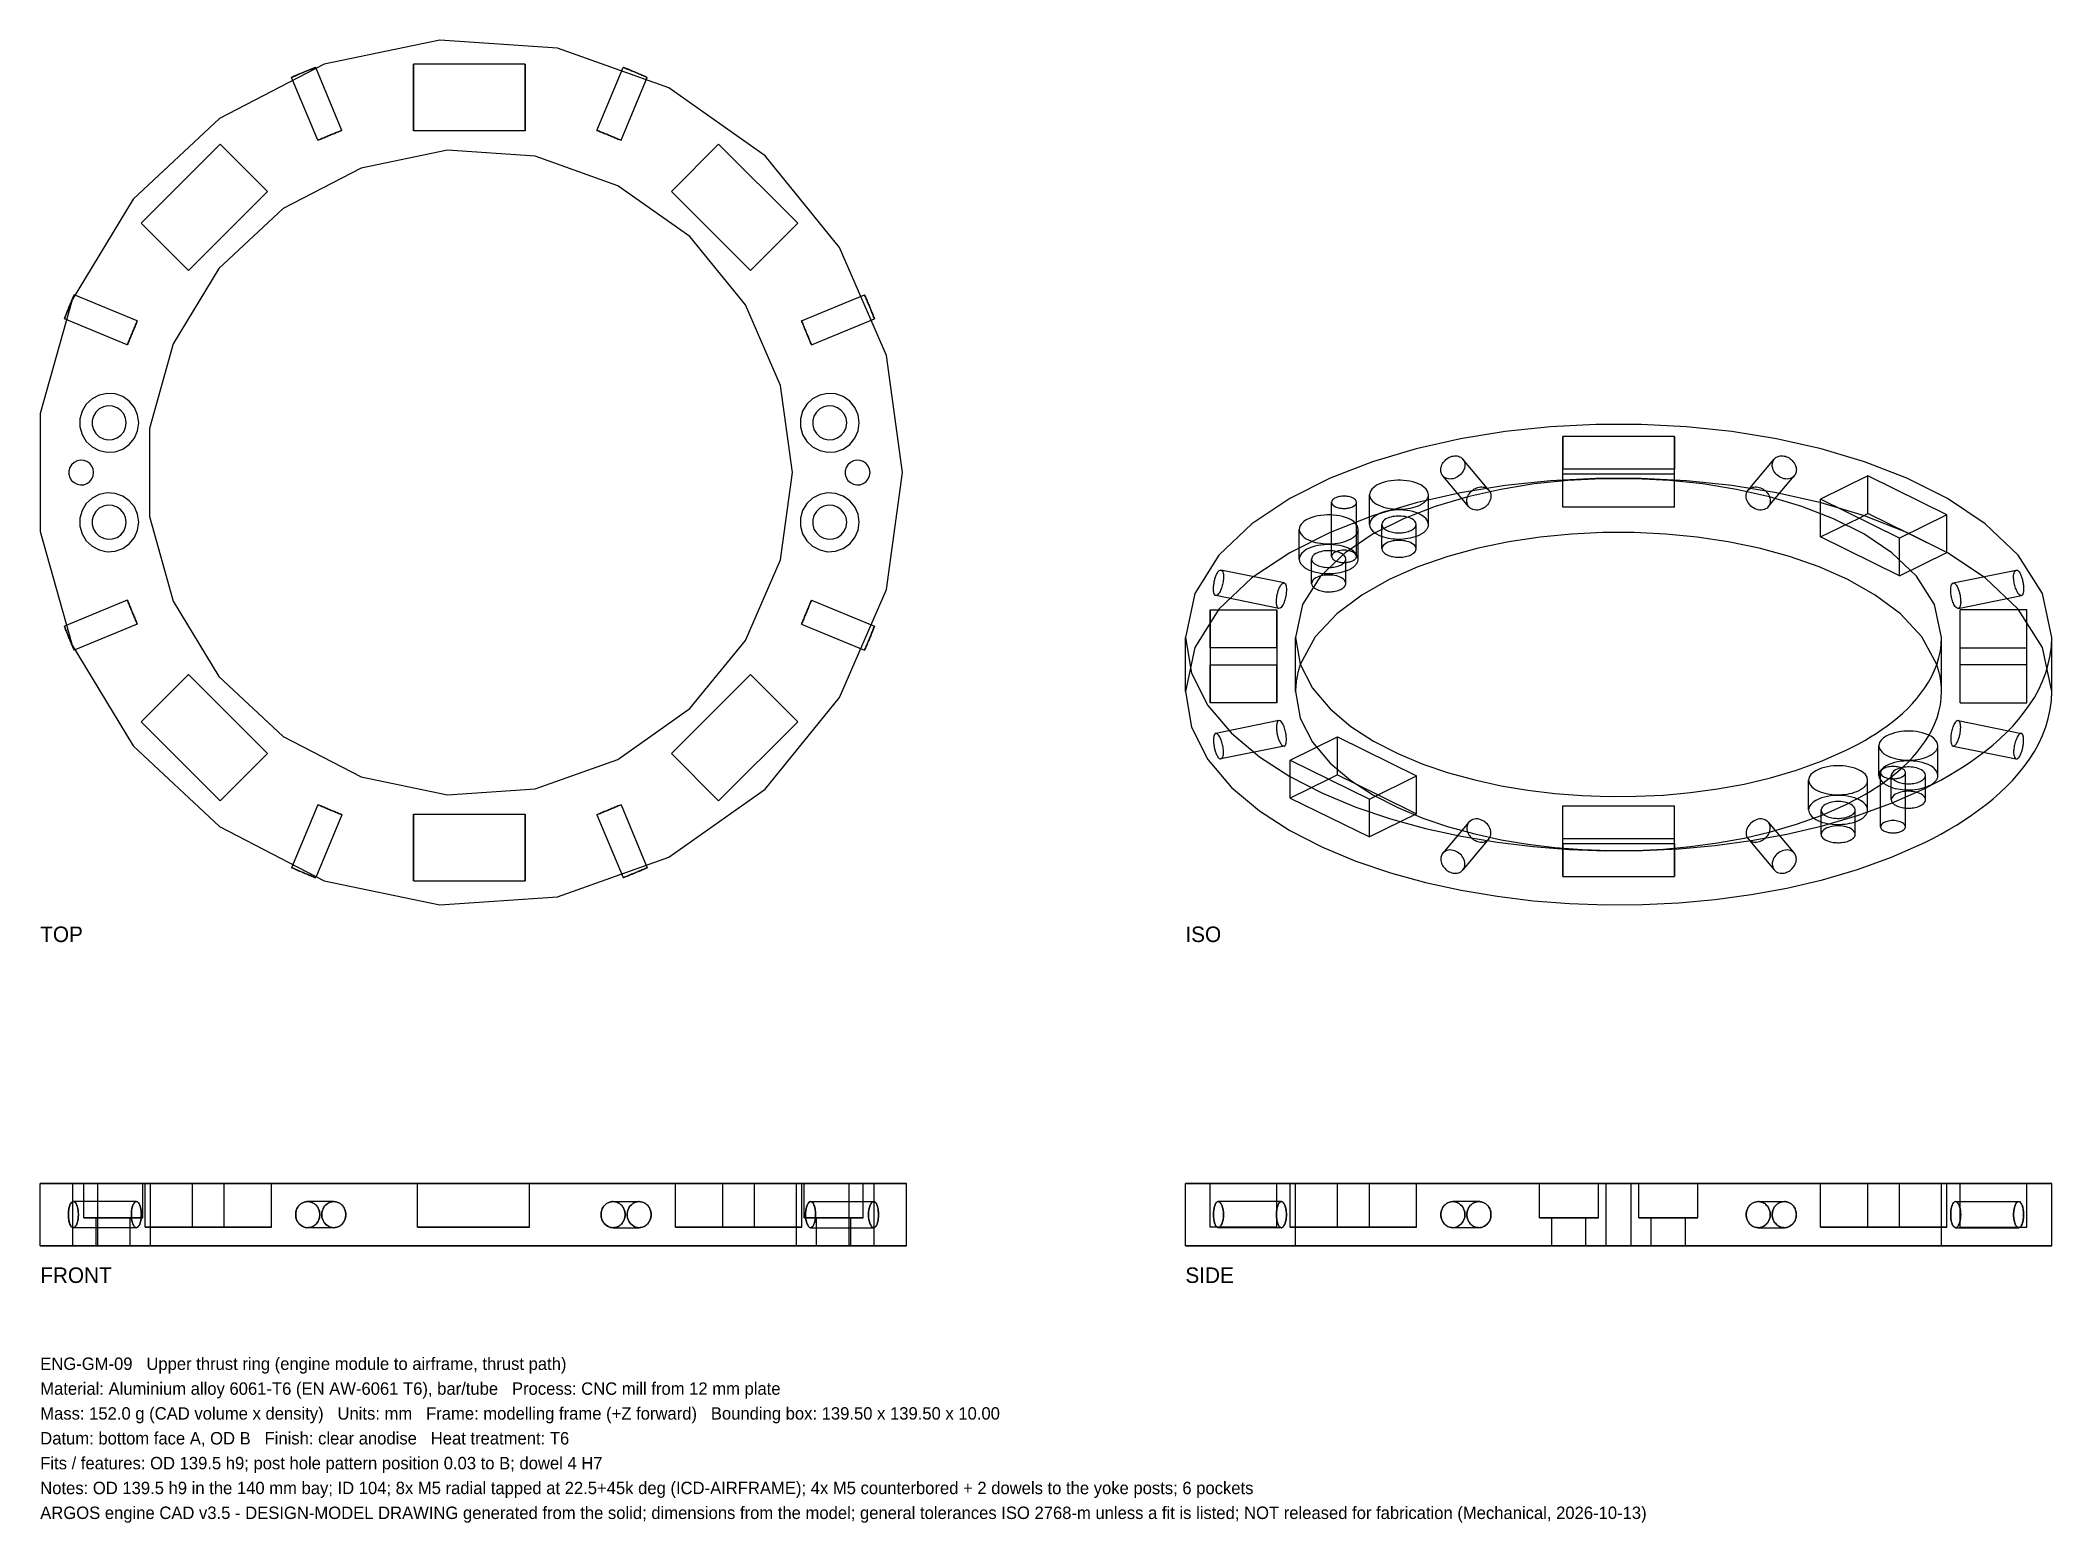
# Model space of a CAD drawing. Header units: millimetres. Extents: x 0 to 324, y -45 to 194.
import ezdxf

# ---------------------------------------------------------------- set-up
doc = ezdxf.new("R2010")
doc.units = ezdxf.units.MM
for name, color, linetype in [('FRONT_HIDDEN', 8, 'CONTINUOUS'), ('FRONT_VISIBLE', 7, 'Continuous'), ('ISO_HIDDEN', 8, 'CONTINUOUS'), ('ISO_VISIBLE', 7, 'Continuous'), ('SIDE_HIDDEN', 8, 'CONTINUOUS'), ('SIDE_VISIBLE', 7, 'Continuous'), ('TOP_HIDDEN', 8, 'CONTINUOUS'), ('TOP_VISIBLE', 7, 'Continuous')]:
    doc.layers.add(name, color=color, linetype=linetype)

msp = doc.modelspace()

# ---------------------------------------------------------------- texts
for s, p in [('ENG-GM-09   Upper thrust ring (engine module to airframe, thrust path)', (0, -20)), ('Material: Aluminium alloy 6061-T6 (EN AW-6061 T6), bar/tube   Process: CNC mill from 12 mm plate', (0, -24)), ('Mass: 152.0 g (CAD volume x density)   Units: mm   Frame: modelling frame (+Z forward)   Bounding box: 139.50 x 139.50 x 10.00', (0, -28)), ('Datum: bottom face A, OD B   Finish: clear anodise   Heat treatment: T6', (0, -32)), ('Fits / features: OD 139.5 h9; post hole pattern position 0.03 to B; dowel 4 H7', (0, -36)), ('Notes: OD 139.5 h9 in the 140 mm bay; ID 104; 8x M5 radial tapped at 22.5+45k deg (ICD-AIRFRAME); 4x M5 counterbored + 2 dowels to the yoke posts; 6 pockets', (0, -40)), ('ARGOS engine CAD v3.5 - DESIGN-MODEL DRAWING generated from the solid; dimensions from the model; general tolerances ISO 2768-m unless a fit is listed; NOT released for fabrication (Mechanical, 2026-10-13)', (0, -44))]:
    msp.add_text(s, height=2).set_placement(p)
at = {"layer": 'FRONT_VISIBLE'}
msp.add_text('FRONT', height=2.5, dxfattribs=at).set_placement((0, -6))
at = {"layer": 'ISO_VISIBLE'}
msp.add_text('ISO', height=2.5, dxfattribs=at).set_placement((184.38, 48.88))
at = {"layer": 'SIDE_VISIBLE'}
msp.add_text('SIDE', height=2.5, dxfattribs=at).set_placement((184.38, -6))
at = {"layer": 'TOP_VISIBLE'}
msp.add_text('TOP', height=2.5, dxfattribs=at).set_placement((0, 48.88))

# ---------------------------------------------------------------- linework, layer by layer
at = {"layer": 'FRONT_HIDDEN'}
for points in [[(139.5, 10), (133.43, 10), (127.37, 10), (121.3, 10), (115.24, 10), (109.17, 10), (103.11, 10), (97.04, 10), (90.98, 10), (84.91, 10), (78.85, 10), (72.78, 10), (66.72, 10), (60.65, 10), (54.59, 10), (48.52, 10), (42.46, 10), (36.39, 10), (30.33, 10), (24.26, 10), (18.2, 10), (12.13, 10), (6.07, 10), (0, 10)], [(9.25, 10), (9.08, 10), (8.9, 10), (8.73, 10), (8.55, 10), (8.38, 10), (8.21, 10), (8.03, 10), (7.86, 10), (7.68, 10), (7.51, 10), (7.34, 10), (7.16, 10), (6.99, 10), (6.82, 10), (6.64, 10), (6.47, 10), (6.29, 10), (6.12, 10), (5.95, 10), (5.77, 10), (5.6, 10), (5.42, 10), (5.25, 10)], [(5.25, 10), (5.42, 10), (5.6, 10), (5.77, 10), (5.95, 10), (6.12, 10), (6.29, 10), (6.47, 10), (6.64, 10), (6.82, 10), (6.99, 10), (7.16, 10), (7.34, 10), (7.51, 10), (7.68, 10), (7.86, 10), (8.03, 10), (8.21, 10), (8.38, 10), (8.55, 10), (8.73, 10), (8.9, 10), (9.08, 10), (9.25, 10)], [(5.25, 0), (5.25, 10)], [(16.5, 10), (16.09, 10), (15.67, 10), (15.26, 10), (14.85, 10), (14.43, 10), (14.02, 10), (13.61, 10), (13.2, 10), (12.78, 10), (12.37, 10), (11.96, 10), (11.54, 10), (11.13, 10), (10.72, 10), (10.3, 10), (9.89, 10), (9.48, 10), (9.07, 10), (8.65, 10), (8.24, 10), (7.83, 10), (7.41, 10), (7, 10)], [(7, 10), (7.41, 10), (7.83, 10), (8.24, 10), (8.65, 10), (9.07, 10), (9.48, 10), (9.89, 10), (10.3, 10), (10.72, 10), (11.13, 10), (11.54, 10), (11.96, 10), (12.37, 10), (12.78, 10), (13.2, 10), (13.61, 10), (14.02, 10), (14.43, 10), (14.85, 10), (15.26, 10), (15.67, 10), (16.09, 10), (16.5, 10)], [(16.5, 10), (16.09, 10), (15.67, 10), (15.26, 10), (14.85, 10), (14.43, 10), (14.02, 10), (13.61, 10), (13.2, 10), (12.78, 10), (12.37, 10), (11.96, 10), (11.54, 10), (11.13, 10), (10.72, 10), (10.3, 10), (9.89, 10), (9.48, 10), (9.07, 10), (8.65, 10), (8.24, 10), (7.83, 10), (7.41, 10), (7, 10)], [(7, 10), (7.41, 10), (7.83, 10), (8.24, 10), (8.65, 10), (9.07, 10), (9.48, 10), (9.89, 10), (10.3, 10), (10.72, 10), (11.13, 10), (11.54, 10), (11.96, 10), (12.37, 10), (12.78, 10), (13.2, 10), (13.61, 10), (14.02, 10), (14.43, 10), (14.85, 10), (15.26, 10), (15.67, 10), (16.09, 10), (16.5, 10)], [(7, 4.5), (7, 10)], [(7, 4.5), (7, 10)], [(9.25, 0), (9.25, 10)], [(16.5, 4.5), (16.5, 10)], [(16.5, 4.5), (16.5, 10)], [(16.89, 10), (24.5, 10)], [(16.89, 10), (29.62, 10)], [(29.62, 10), (16.89, 10)], [(16.89, 10), (24.5, 10)], [(16.89, 3), (16.89, 10)], [(16.89, 3), (16.89, 10)], [(121.75, 10), (117.23, 10), (112.71, 10), (108.18, 10), (103.66, 10), (99.14, 10), (94.62, 10), (90.1, 10), (85.58, 10), (81.05, 10), (76.53, 10), (72.01, 10), (67.49, 10), (62.97, 10), (58.45, 10), (53.92, 10), (49.4, 10), (44.88, 10), (40.36, 10), (35.84, 10), (31.32, 10), (26.79, 10), (22.27, 10), (17.75, 10)], [(17.75, 10), (22.27, 10), (26.79, 10), (31.32, 10), (35.84, 10), (40.36, 10), (44.88, 10), (49.4, 10), (53.92, 10), (58.45, 10), (62.97, 10), (67.49, 10), (72.01, 10), (76.53, 10), (81.05, 10), (85.58, 10), (90.1, 10), (94.62, 10), (99.14, 10), (103.66, 10), (108.18, 10), (112.71, 10), (117.23, 10), (121.75, 10)], [(17.75, 0), (17.75, 10)], [(24.5, 10), (37.22, 10)], [(37.22, 10), (24.5, 10)], [(24.5, 3), (24.5, 10)], [(24.5, 3), (24.5, 10)], [(29.62, 10), (37.22, 10)], [(29.62, 10), (37.22, 10)], [(29.62, 3), (29.62, 10)], [(29.62, 3), (29.62, 10)], [(37.22, 3), (37.22, 10)], [(37.22, 3), (37.22, 10)], [(60.75, 10), (78.75, 10)], [(60.75, 10), (78.75, 10)], [(78.75, 10), (60.75, 10)], [(78.75, 10), (60.75, 10)], [(60.75, 3), (60.75, 10)], [(60.75, 3), (60.75, 10)], [(60.75, 3), (60.75, 10)], [(60.75, 3), (60.75, 10)], [(78.75, 3), (78.75, 10)], [(78.75, 3), (78.75, 10)], [(78.75, 3), (78.75, 10)], [(78.75, 3), (78.75, 10)], [(109.88, 10), (102.28, 10)], [(102.28, 10), (115, 10)], [(115, 10), (102.28, 10)], [(109.88, 10), (102.28, 10)], [(102.28, 3), (102.28, 10)], [(102.28, 3), (102.28, 10)], [(109.88, 10), (122.61, 10)], [(122.61, 10), (109.88, 10)], [(109.88, 3), (109.88, 10)], [(109.88, 3), (109.88, 10)], [(122.61, 10), (115, 10)], [(122.61, 10), (115, 10)], [(115, 3), (115, 10)], [(115, 3), (115, 10)], [(121.75, 0), (121.75, 10)], [(122.61, 3), (122.61, 10)], [(122.61, 3), (122.61, 10)], [(132.5, 10), (132.09, 10), (131.67, 10), (131.26, 10), (130.85, 10), (130.43, 10), (130.02, 10), (129.61, 10), (129.2, 10), (128.78, 10), (128.37, 10), (127.96, 10), (127.54, 10), (127.13, 10), (126.72, 10), (126.3, 10), (125.89, 10), (125.48, 10), (125.07, 10), (124.65, 10), (124.24, 10), (123.83, 10), (123.41, 10), (123, 10)], [(123, 10), (123.41, 10), (123.83, 10), (124.24, 10), (124.65, 10), (125.07, 10), (125.48, 10), (125.89, 10), (126.3, 10), (126.72, 10), (127.13, 10), (127.54, 10), (127.96, 10), (128.37, 10), (128.78, 10), (129.2, 10), (129.61, 10), (130.02, 10), (130.43, 10), (130.85, 10), (131.26, 10), (131.67, 10), (132.09, 10), (132.5, 10)], [(132.5, 10), (132.09, 10), (131.67, 10), (131.26, 10), (130.85, 10), (130.43, 10), (130.02, 10), (129.61, 10), (129.2, 10), (128.78, 10), (128.37, 10), (127.96, 10), (127.54, 10), (127.13, 10), (126.72, 10), (126.3, 10), (125.89, 10), (125.48, 10), (125.07, 10), (124.65, 10), (124.24, 10), (123.83, 10), (123.41, 10), (123, 10)], [(123, 10), (123.41, 10), (123.83, 10), (124.24, 10), (124.65, 10), (125.07, 10), (125.48, 10), (125.89, 10), (126.3, 10), (126.72, 10), (127.13, 10), (127.54, 10), (127.96, 10), (128.37, 10), (128.78, 10), (129.2, 10), (129.61, 10), (130.02, 10), (130.43, 10), (130.85, 10), (131.26, 10), (131.67, 10), (132.09, 10), (132.5, 10)], [(123, 4.5), (123, 10)], [(123, 4.5), (123, 10)], [(134.25, 10), (134.08, 10), (133.9, 10), (133.73, 10), (133.55, 10), (133.38, 10), (133.21, 10), (133.03, 10), (132.86, 10), (132.68, 10), (132.51, 10), (132.34, 10), (132.16, 10), (131.99, 10), (131.82, 10), (131.64, 10), (131.47, 10), (131.29, 10), (131.12, 10), (130.95, 10), (130.77, 10), (130.6, 10), (130.42, 10), (130.25, 10)], [(130.25, 10), (130.42, 10), (130.6, 10), (130.77, 10), (130.95, 10), (131.12, 10), (131.29, 10), (131.47, 10), (131.64, 10), (131.82, 10), (131.99, 10), (132.16, 10), (132.34, 10), (132.51, 10), (132.68, 10), (132.86, 10), (133.03, 10), (133.21, 10), (133.38, 10), (133.55, 10), (133.73, 10), (133.9, 10), (134.08, 10), (134.25, 10)], [(130.25, 0), (130.25, 10)], [(132.5, 4.5), (132.5, 10)], [(132.5, 4.5), (132.5, 10)], [(134.25, 0), (134.25, 10)], [(4.7, 6.31), (4.7, 6.32), (4.71, 6.34), (4.71, 6.35), (4.72, 6.36), (4.72, 6.38), (4.72, 6.39), (4.73, 6.41), (4.73, 6.42), (4.74, 6.43), (4.74, 6.45), (4.75, 6.46), (4.75, 6.48), (4.76, 6.49), (4.76, 6.5), (4.77, 6.52), (4.77, 6.53), (4.78, 6.54), (4.78, 6.56), (4.79, 6.57), (4.79, 6.59), (4.8, 6.6), (4.81, 6.61), (4.81, 6.63)], [(4.89, 6.77), (4.89, 6.78), (4.9, 6.79), (4.9, 6.8), (4.91, 6.81), (4.91, 6.82), (4.92, 6.82), (4.92, 6.83), (4.93, 6.84), (4.94, 6.85), (4.94, 6.86), (4.95, 6.87), (4.95, 6.87), (4.96, 6.88), (4.96, 6.89), (4.97, 6.9), (4.98, 6.91), (4.98, 6.91), (4.99, 6.92), (5, 6.93), (5, 6.94), (5.01, 6.94), (5.02, 6.95), (5.02, 6.96)], [(5.13, 7.05), (5.14, 7.05), (5.14, 7.05), (5.15, 7.06), (5.15, 7.06), (5.15, 7.06), (5.16, 7.06), (5.16, 7.06), (5.17, 7.07), (5.17, 7.07), (5.18, 7.07), (5.18, 7.07), (5.19, 7.08), (5.19, 7.08), (5.2, 7.08), (5.2, 7.08), (5.21, 7.08), (5.21, 7.08), (5.22, 7.09), (5.22, 7.09), (5.23, 7.09), (5.23, 7.09), (5.24, 7.09), (5.24, 7.09)], [(5.25, 7.09), (5.25, 7.09), (5.26, 7.1), (5.26, 7.1), (5.26, 7.1), (5.26, 7.1), (5.27, 7.1), (5.27, 7.1), (5.27, 7.1), (5.27, 7.1), (5.28, 7.1), (5.28, 7.1), (5.28, 7.1), (5.28, 7.1), (5.29, 7.1), (5.29, 7.1), (5.29, 7.1), (5.29, 7.1), (5.3, 7.1), (5.3, 7.1), (5.3, 7.1), (5.3, 7.1), (5.31, 7.1), (5.31, 7.1)], [(5.31, 7.1), (5.51, 7.04), (5.66, 6.9), (5.78, 6.72), (5.87, 6.54), (5.95, 6.34), (6, 6.14), (6.05, 5.94), (6.09, 5.73), (6.12, 5.52), (6.13, 5.31), (6.14, 5.1), (6.14, 4.9), (6.13, 4.69), (6.12, 4.48), (6.09, 4.27), (6.05, 4.06), (6, 3.86), (5.95, 3.66), (5.87, 3.46), (5.78, 3.28), (5.66, 3.1), (5.51, 2.96), (5.31, 2.9)], [(15.47, 7.1), (5.31, 7.1)], [(15.47, 7.1), (5.31, 7.1)], [(14.67, 5), (14.67, 5.1), (14.67, 5.21), (14.68, 5.31), (14.68, 5.42), (14.69, 5.52), (14.7, 5.62), (14.72, 5.73), (14.73, 5.83), (14.75, 5.93), (14.77, 6.03), (14.8, 6.14), (14.82, 6.24), (14.85, 6.34), (14.89, 6.44), (14.92, 6.53), (14.96, 6.63), (15.01, 6.72), (15.06, 6.81), (15.13, 6.89), (15.2, 6.97), (15.28, 7.04), (15.37, 7.08), (15.47, 7.1)], [(15.47, 7.1), (15.28, 7.04), (15.13, 6.89), (15.01, 6.72), (14.92, 6.53), (14.85, 6.34), (14.8, 6.14), (14.75, 5.93), (14.72, 5.73), (14.69, 5.52), (14.68, 5.31), (14.67, 5.1), (14.67, 4.9), (14.68, 4.69), (14.69, 4.48), (14.72, 4.27), (14.75, 4.07), (14.8, 3.86), (14.85, 3.66), (14.92, 3.47), (15.01, 3.28), (15.13, 3.11), (15.28, 2.96), (15.47, 2.9)], [(15.47, 7.1), (15.67, 7.04), (15.82, 6.89), (15.93, 6.72), (16.02, 6.53), (16.09, 6.34), (16.15, 6.14), (16.19, 5.93), (16.23, 5.73), (16.25, 5.52), (16.27, 5.31), (16.27, 5.1), (16.27, 4.9), (16.27, 4.69), (16.25, 4.48), (16.23, 4.27), (16.19, 4.07), (16.15, 3.86), (16.09, 3.66), (16.02, 3.47), (15.93, 3.28), (15.82, 3.11), (15.67, 2.96), (15.47, 2.9)], [(16.28, 5), (16.27, 5.1), (16.27, 5.21), (16.27, 5.31), (16.26, 5.42), (16.25, 5.52), (16.24, 5.62), (16.23, 5.73), (16.21, 5.83), (16.19, 5.93), (16.17, 6.03), (16.15, 6.14), (16.12, 6.24), (16.09, 6.34), (16.06, 6.44), (16.02, 6.53), (15.98, 6.63), (15.93, 6.72), (15.88, 6.81), (15.82, 6.89), (15.75, 6.97), (15.67, 7.04), (15.57, 7.08), (15.47, 7.1)], [(43.06, 2.9), (42.78, 2.92), (42.52, 2.98), (42.26, 3.09), (42.02, 3.23), (41.81, 3.4), (41.62, 3.6), (41.46, 3.82), (41.33, 4.06), (41.23, 4.32), (41.17, 4.59), (41.13, 4.86), (41.13, 5.14), (41.17, 5.41), (41.23, 5.68), (41.33, 5.94), (41.46, 6.18), (41.62, 6.4), (41.81, 6.6), (42.02, 6.77), (42.26, 6.91), (42.52, 7.02), (42.78, 7.08), (43.06, 7.1)], [(43.06, 7.1), (43.2, 7.09), (43.33, 7.08), (43.47, 7.05), (43.6, 7.02), (43.73, 6.97), (43.86, 6.91), (43.98, 6.85), (44.1, 6.77), (44.21, 6.69), (44.32, 6.6), (44.41, 6.51), (44.51, 6.4), (44.59, 6.3), (44.67, 6.18), (44.74, 6.06), (44.8, 5.94), (44.86, 5.81), (44.9, 5.68), (44.94, 5.55), (44.97, 5.41), (44.99, 5.28), (45.01, 5.14), (45.01, 5)], [(47.27, 7.1), (43.06, 7.1)], [(47.27, 7.1), (43.06, 7.1)], [(47.27, 2.9), (46.99, 2.92), (46.72, 2.98), (46.47, 3.09), (46.23, 3.23), (46.01, 3.4), (45.82, 3.6), (45.66, 3.82), (45.53, 4.06), (45.43, 4.32), (45.36, 4.59), (45.33, 4.86), (45.33, 5.14), (45.36, 5.41), (45.43, 5.68), (45.53, 5.94), (45.66, 6.18), (45.82, 6.4), (46.01, 6.6), (46.23, 6.77), (46.47, 6.91), (46.72, 7.02), (46.99, 7.08), (47.27, 7.1)], [(47.27, 7.1), (47.13, 7.09), (46.99, 7.08), (46.86, 7.05), (46.72, 7.02), (46.59, 6.97), (46.47, 6.91), (46.35, 6.85), (46.23, 6.77), (46.12, 6.69), (46.01, 6.6), (45.92, 6.51), (45.82, 6.4), (45.74, 6.29), (45.66, 6.18), (45.59, 6.06), (45.53, 5.94), (45.48, 5.81), (45.43, 5.68), (45.39, 5.55), (45.36, 5.41), (45.34, 5.28), (45.33, 5.14), (45.33, 5)], [(47.27, 7.1), (47.41, 7.09), (47.54, 7.08), (47.68, 7.05), (47.81, 7.02), (47.94, 6.97), (48.07, 6.91), (48.19, 6.85), (48.31, 6.77), (48.42, 6.69), (48.52, 6.6), (48.62, 6.51), (48.71, 6.4), (48.8, 6.29), (48.87, 6.18), (48.94, 6.06), (49, 5.94), (49.06, 5.81), (49.1, 5.68), (49.14, 5.55), (49.17, 5.41), (49.19, 5.28), (49.2, 5.14), (49.21, 5)], [(47.27, 2.9), (47.54, 2.92), (47.81, 2.98), (48.07, 3.09), (48.31, 3.23), (48.52, 3.4), (48.71, 3.6), (48.87, 3.82), (49, 4.06), (49.1, 4.32), (49.17, 4.59), (49.2, 4.86), (49.2, 5.14), (49.17, 5.41), (49.1, 5.68), (49, 5.94), (48.87, 6.18), (48.71, 6.4), (48.52, 6.6), (48.31, 6.77), (48.07, 6.91), (47.81, 7.02), (47.54, 7.08), (47.27, 7.1)], [(92.23, 7.1), (92.09, 7.09), (91.96, 7.08), (91.82, 7.05), (91.69, 7.02), (91.56, 6.97), (91.43, 6.91), (91.31, 6.85), (91.19, 6.77), (91.08, 6.69), (90.98, 6.6), (90.88, 6.51), (90.79, 6.4), (90.7, 6.29), (90.63, 6.18), (90.56, 6.06), (90.5, 5.94), (90.44, 5.81), (90.4, 5.68), (90.36, 5.55), (90.33, 5.41), (90.31, 5.28), (90.3, 5.14), (90.29, 5)], [(92.23, 2.9), (91.96, 2.92), (91.69, 2.98), (91.43, 3.09), (91.19, 3.23), (90.98, 3.4), (90.79, 3.6), (90.63, 3.82), (90.5, 4.06), (90.4, 4.32), (90.33, 4.59), (90.3, 4.86), (90.3, 5.14), (90.33, 5.41), (90.4, 5.68), (90.5, 5.94), (90.63, 6.18), (90.79, 6.4), (90.98, 6.6), (91.19, 6.77), (91.43, 6.91), (91.69, 7.02), (91.96, 7.08), (92.23, 7.1)], [(92.23, 7.1), (92.37, 7.09), (92.51, 7.08), (92.64, 7.05), (92.78, 7.02), (92.91, 6.97), (93.03, 6.91), (93.15, 6.85), (93.27, 6.77), (93.38, 6.69), (93.49, 6.6), (93.58, 6.51), (93.68, 6.4), (93.76, 6.29), (93.84, 6.18), (93.91, 6.06), (93.97, 5.94), (94.02, 5.81), (94.07, 5.68), (94.11, 5.55), (94.14, 5.41), (94.16, 5.28), (94.17, 5.14), (94.17, 5)], [(92.23, 2.9), (92.51, 2.92), (92.78, 2.98), (93.03, 3.09), (93.27, 3.23), (93.49, 3.4), (93.68, 3.6), (93.84, 3.82), (93.97, 4.06), (94.07, 4.32), (94.14, 4.59), (94.17, 4.86), (94.17, 5.14), (94.14, 5.41), (94.07, 5.68), (93.97, 5.94), (93.84, 6.18), (93.68, 6.4), (93.49, 6.6), (93.27, 6.77), (93.03, 6.91), (92.78, 7.02), (92.51, 7.08), (92.23, 7.1)], [(92.23, 7.1), (96.44, 7.1)], [(92.23, 7.1), (96.44, 7.1)], [(96.44, 2.9), (96.17, 2.92), (95.9, 2.98), (95.64, 3.09), (95.4, 3.23), (95.18, 3.4), (94.99, 3.6), (94.83, 3.82), (94.7, 4.06), (94.6, 4.32), (94.53, 4.59), (94.49, 4.86), (94.49, 5.14), (94.53, 5.41), (94.6, 5.68), (94.7, 5.94), (94.83, 6.18), (94.99, 6.4), (95.18, 6.6), (95.4, 6.77), (95.64, 6.91), (95.9, 7.02), (96.17, 7.08), (96.44, 7.1)], [(96.44, 7.1), (96.58, 7.09), (96.72, 7.08), (96.85, 7.05), (96.98, 7.02), (97.11, 6.97), (97.24, 6.91), (97.36, 6.85), (97.48, 6.77), (97.59, 6.69), (97.69, 6.6), (97.79, 6.51), (97.88, 6.4), (97.96, 6.29), (98.04, 6.18), (98.11, 6.06), (98.17, 5.94), (98.22, 5.81), (98.27, 5.68), (98.3, 5.55), (98.33, 5.41), (98.35, 5.27), (98.37, 5.14), (98.37, 5)], [(123.22, 5), (123.23, 5.1), (123.23, 5.21), (123.23, 5.31), (123.24, 5.42), (123.25, 5.52), (123.26, 5.62), (123.27, 5.73), (123.29, 5.83), (123.31, 5.93), (123.33, 6.03), (123.35, 6.14), (123.38, 6.24), (123.41, 6.34), (123.44, 6.44), (123.48, 6.53), (123.52, 6.63), (123.57, 6.72), (123.62, 6.81), (123.68, 6.89), (123.75, 6.97), (123.83, 7.04), (123.93, 7.08), (124.03, 7.1)], [(124.03, 7.1), (123.83, 7.04), (123.68, 6.89), (123.57, 6.72), (123.48, 6.53), (123.41, 6.34), (123.35, 6.14), (123.31, 5.93), (123.27, 5.73), (123.25, 5.52), (123.23, 5.31), (123.23, 5.1), (123.23, 4.9), (123.23, 4.69), (123.25, 4.48), (123.27, 4.27), (123.31, 4.07), (123.35, 3.86), (123.41, 3.66), (123.48, 3.47), (123.57, 3.28), (123.68, 3.11), (123.83, 2.96), (124.03, 2.9)], [(124.03, 7.1), (124.22, 7.04), (124.37, 6.89), (124.49, 6.72), (124.58, 6.53), (124.65, 6.34), (124.7, 6.14), (124.75, 5.93), (124.78, 5.73), (124.81, 5.52), (124.82, 5.31), (124.83, 5.1), (124.83, 4.9), (124.82, 4.69), (124.81, 4.48), (124.78, 4.27), (124.75, 4.07), (124.7, 3.86), (124.65, 3.66), (124.58, 3.47), (124.49, 3.28), (124.37, 3.11), (124.22, 2.96), (124.03, 2.9)], [(124.83, 5), (124.83, 5.1), (124.83, 5.21), (124.82, 5.31), (124.82, 5.42), (124.81, 5.52), (124.8, 5.62), (124.78, 5.73), (124.77, 5.83), (124.75, 5.93), (124.73, 6.03), (124.7, 6.14), (124.68, 6.24), (124.65, 6.34), (124.61, 6.44), (124.58, 6.53), (124.54, 6.63), (124.49, 6.72), (124.44, 6.81), (124.37, 6.89), (124.3, 6.97), (124.22, 7.04), (124.13, 7.08), (124.03, 7.1)], [(124.03, 7.1), (134.19, 7.1)], [(124.03, 7.1), (134.19, 7.1)], [(133.36, 5), (133.36, 5.1), (133.36, 5.21), (133.37, 5.31), (133.38, 5.42), (133.38, 5.52), (133.4, 5.63), (133.41, 5.73), (133.43, 5.83), (133.45, 5.94), (133.47, 6.04), (133.5, 6.14), (133.52, 6.24), (133.55, 6.34), (133.59, 6.44), (133.63, 6.54), (133.67, 6.63), (133.72, 6.72), (133.78, 6.81), (133.84, 6.9), (133.91, 6.97), (133.99, 7.04), (134.09, 7.08), (134.19, 7.1)], [(134.19, 7.1), (134.19, 7.1), (134.2, 7.1), (134.2, 7.1), (134.2, 7.1), (134.2, 7.1), (134.21, 7.1), (134.21, 7.1), (134.21, 7.1), (134.21, 7.1), (134.22, 7.1), (134.22, 7.1), (134.22, 7.1), (134.22, 7.1), (134.23, 7.1), (134.23, 7.1), (134.23, 7.1), (134.23, 7.1), (134.24, 7.1), (134.24, 7.1), (134.24, 7.1), (134.24, 7.1), (134.25, 7.09), (134.25, 7.09)], [(134.37, 7.04), (134.37, 7.04), (134.37, 7.04), (134.37, 7.04), (134.38, 7.04), (134.38, 7.04), (134.38, 7.04), (134.38, 7.04), (134.38, 7.04), (134.38, 7.04), (134.38, 7.04), (134.38, 7.04), (134.38, 7.04), (134.38, 7.04), (134.38, 7.04), (134.38, 7.04), (134.39, 7.04), (134.39, 7.04), (134.39, 7.04), (134.39, 7.03), (134.39, 7.03), (134.39, 7.03), (134.39, 7.03), (134.39, 7.03)], [(134.48, 6.95), (134.49, 6.95), (134.49, 6.94), (134.49, 6.94), (134.5, 6.94), (134.5, 6.93), (134.5, 6.93), (134.51, 6.92), (134.51, 6.92), (134.51, 6.92), (134.52, 6.91), (134.52, 6.91), (134.52, 6.91), (134.53, 6.9), (134.53, 6.9), (134.53, 6.89), (134.54, 6.89), (134.54, 6.89), (134.54, 6.88), (134.54, 6.88), (134.55, 6.87), (134.55, 6.87), (134.55, 6.87), (134.56, 6.86)], [(134.62, 6.76), (134.64, 6.72), (134.66, 6.68), (134.68, 6.64), (134.7, 6.6), (134.72, 6.56), (134.73, 6.52), (134.75, 6.47), (134.76, 6.43), (134.78, 6.39), (134.79, 6.35), (134.8, 6.3), (134.81, 6.26), (134.83, 6.22), (134.84, 6.17), (134.85, 6.13), (134.86, 6.09), (134.87, 6.04), (134.87, 6), (134.88, 5.96), (134.89, 5.91), (134.9, 5.87), (134.9, 5.83), (134.91, 5.78)], [(4.53, 5), (4.53, 5.01), (4.53, 5.01), (4.53, 5.02), (4.53, 5.03), (4.53, 5.03), (4.53, 5.04), (4.53, 5.05), (4.53, 5.06), (4.53, 5.06), (4.53, 5.07), (4.53, 5.08), (4.54, 5.08), (4.54, 5.09), (4.54, 5.1), (4.54, 5.1), (4.54, 5.11), (4.54, 5.12), (4.54, 5.12), (4.54, 5.13), (4.54, 5.14), (4.54, 5.14), (4.54, 5.15), (4.54, 5.16)], [(4.65, 3.87), (4.64, 3.92), (4.63, 3.97), (4.62, 4.02), (4.61, 4.06), (4.6, 4.11), (4.6, 4.16), (4.59, 4.21), (4.58, 4.26), (4.58, 4.31), (4.57, 4.36), (4.57, 4.41), (4.56, 4.46), (4.56, 4.51), (4.55, 4.56), (4.55, 4.6), (4.55, 4.65), (4.54, 4.7), (4.54, 4.75), (4.54, 4.8), (4.54, 4.85), (4.54, 4.9), (4.53, 4.95), (4.53, 5)], [(4.55, 5.46), (4.55, 5.48), (4.56, 5.49), (4.56, 5.5), (4.56, 5.52), (4.56, 5.53), (4.56, 5.55), (4.56, 5.56), (4.56, 5.57), (4.56, 5.59), (4.57, 5.6), (4.57, 5.61), (4.57, 5.63), (4.57, 5.64), (4.57, 5.65), (4.57, 5.67), (4.58, 5.68), (4.58, 5.69), (4.58, 5.71), (4.58, 5.72), (4.58, 5.73), (4.58, 5.75), (4.59, 5.76), (4.59, 5.77)], [(4.6, 5.86), (4.6, 5.87), (4.6, 5.88), (4.6, 5.89), (4.61, 5.89), (4.61, 5.9), (4.61, 5.91), (4.61, 5.92), (4.61, 5.92), (4.61, 5.93), (4.61, 5.94), (4.62, 5.95), (4.62, 5.96), (4.62, 5.96), (4.62, 5.97), (4.62, 5.98), (4.62, 5.99), (4.62, 6), (4.63, 6), (4.63, 6.01), (4.63, 6.02), (4.63, 6.03), (4.63, 6.03), (4.63, 6.04)], [(4.85, 3.29), (4.85, 3.3), (4.84, 3.32), (4.83, 3.33), (4.82, 3.35), (4.82, 3.36), (4.81, 3.38), (4.81, 3.39), (4.8, 3.41), (4.79, 3.42), (4.79, 3.43), (4.78, 3.45), (4.77, 3.46), (4.77, 3.48), (4.76, 3.49), (4.76, 3.51), (4.75, 3.52), (4.75, 3.54), (4.74, 3.55), (4.74, 3.57), (4.73, 3.58), (4.73, 3.6), (4.72, 3.62), (4.72, 3.63)], [(16.5, 4.5), (16.09, 4.5), (15.67, 4.5), (15.26, 4.5), (14.85, 4.5), (14.43, 4.5), (14.02, 4.5), (13.61, 4.5), (13.2, 4.5), (12.78, 4.5), (12.37, 4.5), (11.96, 4.5), (11.54, 4.5), (11.13, 4.5), (10.72, 4.5), (10.3, 4.5), (9.89, 4.5), (9.48, 4.5), (9.07, 4.5), (8.65, 4.5), (8.24, 4.5), (7.83, 4.5), (7.41, 4.5), (7, 4.5)], [(7, 4.5), (7.41, 4.5), (7.83, 4.5), (8.24, 4.5), (8.65, 4.5), (9.07, 4.5), (9.48, 4.5), (9.89, 4.5), (10.3, 4.5), (10.72, 4.5), (11.13, 4.5), (11.54, 4.5), (11.96, 4.5), (12.37, 4.5), (12.78, 4.5), (13.2, 4.5), (13.61, 4.5), (14.02, 4.5), (14.43, 4.5), (14.85, 4.5), (15.26, 4.5), (15.67, 4.5), (16.09, 4.5), (16.5, 4.5)], [(16.5, 4.5), (16.09, 4.5), (15.67, 4.5), (15.26, 4.5), (14.85, 4.5), (14.43, 4.5), (14.02, 4.5), (13.61, 4.5), (13.2, 4.5), (12.78, 4.5), (12.37, 4.5), (11.96, 4.5), (11.54, 4.5), (11.13, 4.5), (10.72, 4.5), (10.3, 4.5), (9.89, 4.5), (9.48, 4.5), (9.07, 4.5), (8.65, 4.5), (8.24, 4.5), (7.83, 4.5), (7.41, 4.5), (7, 4.5)], [(7, 4.5), (7.41, 4.5), (7.83, 4.5), (8.24, 4.5), (8.65, 4.5), (9.07, 4.5), (9.48, 4.5), (9.89, 4.5), (10.3, 4.5), (10.72, 4.5), (11.13, 4.5), (11.54, 4.5), (11.96, 4.5), (12.37, 4.5), (12.78, 4.5), (13.2, 4.5), (13.61, 4.5), (14.02, 4.5), (14.43, 4.5), (14.85, 4.5), (15.26, 4.5), (15.67, 4.5), (16.09, 4.5), (16.5, 4.5)], [(14.5, 4.5), (14.26, 4.5), (14.02, 4.5), (13.78, 4.5), (13.54, 4.5), (13.3, 4.5), (13.07, 4.5), (12.83, 4.5), (12.59, 4.5), (12.35, 4.5), (12.11, 4.5), (11.87, 4.5), (11.63, 4.5), (11.39, 4.5), (11.15, 4.5), (10.91, 4.5), (10.67, 4.5), (10.43, 4.5), (10.2, 4.5), (9.96, 4.5), (9.72, 4.5), (9.48, 4.5), (9.24, 4.5), (9, 4.5)], [(9, 4.5), (9.24, 4.5), (9.48, 4.5), (9.72, 4.5), (9.96, 4.5), (10.2, 4.5), (10.43, 4.5), (10.67, 4.5), (10.91, 4.5), (11.15, 4.5), (11.39, 4.5), (11.63, 4.5), (11.87, 4.5), (12.11, 4.5), (12.35, 4.5), (12.59, 4.5), (12.83, 4.5), (13.07, 4.5), (13.3, 4.5), (13.54, 4.5), (13.78, 4.5), (14.02, 4.5), (14.26, 4.5), (14.5, 4.5)], [(14.5, 4.5), (14.26, 4.5), (14.02, 4.5), (13.78, 4.5), (13.54, 4.5), (13.3, 4.5), (13.07, 4.5), (12.83, 4.5), (12.59, 4.5), (12.35, 4.5), (12.11, 4.5), (11.87, 4.5), (11.63, 4.5), (11.39, 4.5), (11.15, 4.5), (10.91, 4.5), (10.67, 4.5), (10.43, 4.5), (10.2, 4.5), (9.96, 4.5), (9.72, 4.5), (9.48, 4.5), (9.24, 4.5), (9, 4.5)], [(9, 4.5), (9.24, 4.5), (9.48, 4.5), (9.72, 4.5), (9.96, 4.5), (10.2, 4.5), (10.43, 4.5), (10.67, 4.5), (10.91, 4.5), (11.15, 4.5), (11.39, 4.5), (11.63, 4.5), (11.87, 4.5), (12.11, 4.5), (12.35, 4.5), (12.59, 4.5), (12.83, 4.5), (13.07, 4.5), (13.3, 4.5), (13.54, 4.5), (13.78, 4.5), (14.02, 4.5), (14.26, 4.5), (14.5, 4.5)], [(9, 0), (9, 4.5)], [(9, 0), (9, 4.5)], [(14.5, 0), (14.5, 4.5)], [(14.5, 0), (14.5, 4.5)], [(15.47, 2.9), (15.37, 2.92), (15.28, 2.96), (15.2, 3.03), (15.13, 3.11), (15.06, 3.19), (15.01, 3.28), (14.96, 3.37), (14.92, 3.47), (14.89, 3.56), (14.85, 3.66), (14.82, 3.76), (14.8, 3.86), (14.77, 3.97), (14.75, 4.07), (14.73, 4.17), (14.72, 4.27), (14.7, 4.38), (14.69, 4.48), (14.68, 4.58), (14.68, 4.69), (14.67, 4.79), (14.67, 4.9), (14.67, 5)], [(15.47, 2.9), (15.57, 2.92), (15.67, 2.96), (15.75, 3.03), (15.82, 3.11), (15.88, 3.19), (15.93, 3.28), (15.98, 3.37), (16.02, 3.47), (16.06, 3.56), (16.09, 3.66), (16.12, 3.76), (16.15, 3.86), (16.17, 3.97), (16.19, 4.07), (16.21, 4.17), (16.23, 4.27), (16.24, 4.38), (16.25, 4.48), (16.26, 4.58), (16.27, 4.69), (16.27, 4.79), (16.27, 4.9), (16.28, 5)], [(45.01, 5), (45.01, 4.86), (44.99, 4.72), (44.97, 4.59), (44.94, 4.45), (44.9, 4.32), (44.86, 4.19), (44.8, 4.06), (44.74, 3.94), (44.67, 3.82), (44.59, 3.7), (44.51, 3.6), (44.41, 3.49), (44.32, 3.4), (44.21, 3.31), (44.1, 3.23), (43.98, 3.15), (43.86, 3.09), (43.73, 3.03), (43.6, 2.98), (43.47, 2.95), (43.33, 2.92), (43.2, 2.91), (43.06, 2.9)], [(45.33, 5), (45.33, 4.86), (45.34, 4.72), (45.36, 4.59), (45.39, 4.45), (45.43, 4.32), (45.48, 4.19), (45.53, 4.06), (45.59, 3.94), (45.66, 3.82), (45.74, 3.71), (45.82, 3.6), (45.92, 3.49), (46.01, 3.4), (46.12, 3.31), (46.23, 3.23), (46.35, 3.15), (46.47, 3.09), (46.59, 3.03), (46.72, 2.98), (46.86, 2.95), (46.99, 2.92), (47.13, 2.91), (47.27, 2.9)], [(49.21, 5), (49.2, 4.86), (49.19, 4.72), (49.17, 4.59), (49.14, 4.45), (49.1, 4.32), (49.06, 4.19), (49, 4.06), (48.94, 3.94), (48.87, 3.82), (48.8, 3.71), (48.71, 3.6), (48.62, 3.49), (48.52, 3.4), (48.42, 3.31), (48.31, 3.23), (48.19, 3.15), (48.07, 3.09), (47.94, 3.03), (47.81, 2.98), (47.68, 2.95), (47.54, 2.92), (47.41, 2.91), (47.27, 2.9)], [(90.29, 5), (90.3, 4.86), (90.31, 4.72), (90.33, 4.59), (90.36, 4.45), (90.4, 4.32), (90.44, 4.19), (90.5, 4.06), (90.56, 3.94), (90.63, 3.82), (90.7, 3.71), (90.79, 3.6), (90.88, 3.49), (90.98, 3.4), (91.08, 3.31), (91.19, 3.23), (91.31, 3.15), (91.43, 3.09), (91.56, 3.03), (91.69, 2.98), (91.82, 2.95), (91.96, 2.92), (92.09, 2.91), (92.23, 2.9)], [(94.17, 5), (94.17, 4.86), (94.16, 4.72), (94.14, 4.59), (94.11, 4.45), (94.07, 4.32), (94.02, 4.19), (93.97, 4.06), (93.91, 3.94), (93.84, 3.82), (93.76, 3.71), (93.68, 3.6), (93.58, 3.49), (93.49, 3.4), (93.38, 3.31), (93.27, 3.23), (93.15, 3.15), (93.03, 3.09), (92.91, 3.03), (92.78, 2.98), (92.64, 2.95), (92.51, 2.92), (92.37, 2.91), (92.23, 2.9)], [(98.37, 5), (98.37, 4.86), (98.35, 4.73), (98.33, 4.59), (98.3, 4.45), (98.27, 4.32), (98.22, 4.19), (98.17, 4.06), (98.11, 3.94), (98.04, 3.82), (97.96, 3.71), (97.88, 3.6), (97.79, 3.49), (97.69, 3.4), (97.59, 3.31), (97.48, 3.23), (97.36, 3.15), (97.24, 3.09), (97.11, 3.03), (96.98, 2.98), (96.85, 2.95), (96.72, 2.92), (96.58, 2.91), (96.44, 2.9)], [(132.5, 4.5), (132.09, 4.5), (131.67, 4.5), (131.26, 4.5), (130.85, 4.5), (130.43, 4.5), (130.02, 4.5), (129.61, 4.5), (129.2, 4.5), (128.78, 4.5), (128.37, 4.5), (127.96, 4.5), (127.54, 4.5), (127.13, 4.5), (126.72, 4.5), (126.3, 4.5), (125.89, 4.5), (125.48, 4.5), (125.07, 4.5), (124.65, 4.5), (124.24, 4.5), (123.83, 4.5), (123.41, 4.5), (123, 4.5)], [(123, 4.5), (123.41, 4.5), (123.83, 4.5), (124.24, 4.5), (124.65, 4.5), (125.07, 4.5), (125.48, 4.5), (125.89, 4.5), (126.3, 4.5), (126.72, 4.5), (127.13, 4.5), (127.54, 4.5), (127.96, 4.5), (128.37, 4.5), (128.78, 4.5), (129.2, 4.5), (129.61, 4.5), (130.02, 4.5), (130.43, 4.5), (130.85, 4.5), (131.26, 4.5), (131.67, 4.5), (132.09, 4.5), (132.5, 4.5)], [(132.5, 4.5), (132.09, 4.5), (131.67, 4.5), (131.26, 4.5), (130.85, 4.5), (130.43, 4.5), (130.02, 4.5), (129.61, 4.5), (129.2, 4.5), (128.78, 4.5), (128.37, 4.5), (127.96, 4.5), (127.54, 4.5), (127.13, 4.5), (126.72, 4.5), (126.3, 4.5), (125.89, 4.5), (125.48, 4.5), (125.07, 4.5), (124.65, 4.5), (124.24, 4.5), (123.83, 4.5), (123.41, 4.5), (123, 4.5)], [(123, 4.5), (123.41, 4.5), (123.83, 4.5), (124.24, 4.5), (124.65, 4.5), (125.07, 4.5), (125.48, 4.5), (125.89, 4.5), (126.3, 4.5), (126.72, 4.5), (127.13, 4.5), (127.54, 4.5), (127.96, 4.5), (128.37, 4.5), (128.78, 4.5), (129.2, 4.5), (129.61, 4.5), (130.02, 4.5), (130.43, 4.5), (130.85, 4.5), (131.26, 4.5), (131.67, 4.5), (132.09, 4.5), (132.5, 4.5)], [(124.03, 2.9), (123.93, 2.92), (123.83, 2.96), (123.75, 3.03), (123.68, 3.11), (123.62, 3.19), (123.57, 3.28), (123.52, 3.37), (123.48, 3.47), (123.44, 3.56), (123.41, 3.66), (123.38, 3.76), (123.35, 3.86), (123.33, 3.97), (123.31, 4.07), (123.29, 4.17), (123.27, 4.27), (123.26, 4.38), (123.25, 4.48), (123.24, 4.58), (123.23, 4.69), (123.23, 4.79), (123.23, 4.9), (123.22, 5)], [(124.03, 2.9), (124.13, 2.92), (124.22, 2.96), (124.3, 3.03), (124.37, 3.11), (124.44, 3.19), (124.49, 3.28), (124.54, 3.37), (124.58, 3.47), (124.61, 3.56), (124.65, 3.66), (124.68, 3.76), (124.7, 3.86), (124.73, 3.97), (124.75, 4.07), (124.77, 4.17), (124.78, 4.27), (124.8, 4.38), (124.81, 4.48), (124.82, 4.58), (124.82, 4.69), (124.83, 4.79), (124.83, 4.9), (124.83, 5)], [(130.5, 4.5), (130.26, 4.5), (130.02, 4.5), (129.78, 4.5), (129.54, 4.5), (129.3, 4.5), (129.07, 4.5), (128.83, 4.5), (128.59, 4.5), (128.35, 4.5), (128.11, 4.5), (127.87, 4.5), (127.63, 4.5), (127.39, 4.5), (127.15, 4.5), (126.91, 4.5), (126.67, 4.5), (126.43, 4.5), (126.2, 4.5), (125.96, 4.5), (125.72, 4.5), (125.48, 4.5), (125.24, 4.5), (125, 4.5)], [(125, 4.5), (125.24, 4.5), (125.48, 4.5), (125.72, 4.5), (125.96, 4.5), (126.2, 4.5), (126.43, 4.5), (126.67, 4.5), (126.91, 4.5), (127.15, 4.5), (127.39, 4.5), (127.63, 4.5), (127.87, 4.5), (128.11, 4.5), (128.35, 4.5), (128.59, 4.5), (128.83, 4.5), (129.07, 4.5), (129.3, 4.5), (129.54, 4.5), (129.78, 4.5), (130.02, 4.5), (130.26, 4.5), (130.5, 4.5)], [(130.5, 4.5), (130.26, 4.5), (130.02, 4.5), (129.78, 4.5), (129.54, 4.5), (129.3, 4.5), (129.07, 4.5), (128.83, 4.5), (128.59, 4.5), (128.35, 4.5), (128.11, 4.5), (127.87, 4.5), (127.63, 4.5), (127.39, 4.5), (127.15, 4.5), (126.91, 4.5), (126.67, 4.5), (126.43, 4.5), (126.2, 4.5), (125.96, 4.5), (125.72, 4.5), (125.48, 4.5), (125.24, 4.5), (125, 4.5)], [(125, 4.5), (125.24, 4.5), (125.48, 4.5), (125.72, 4.5), (125.96, 4.5), (126.2, 4.5), (126.43, 4.5), (126.67, 4.5), (126.91, 4.5), (127.15, 4.5), (127.39, 4.5), (127.63, 4.5), (127.87, 4.5), (128.11, 4.5), (128.35, 4.5), (128.59, 4.5), (128.83, 4.5), (129.07, 4.5), (129.3, 4.5), (129.54, 4.5), (129.78, 4.5), (130.02, 4.5), (130.26, 4.5), (130.5, 4.5)], [(125, 0), (125, 4.5)], [(125, 0), (125, 4.5)], [(130.5, 0), (130.5, 4.5)], [(130.5, 0), (130.5, 4.5)], [(134.19, 2.9), (134.09, 2.92), (133.99, 2.96), (133.91, 3.03), (133.84, 3.1), (133.78, 3.19), (133.72, 3.28), (133.67, 3.37), (133.63, 3.46), (133.59, 3.56), (133.55, 3.66), (133.52, 3.76), (133.5, 3.86), (133.47, 3.96), (133.45, 4.06), (133.43, 4.17), (133.41, 4.27), (133.4, 4.37), (133.38, 4.48), (133.38, 4.58), (133.37, 4.69), (133.36, 4.79), (133.36, 4.9), (133.36, 5)], [(134.64, 3.27), (134.63, 3.25), (134.61, 3.23), (134.6, 3.2), (134.59, 3.18), (134.57, 3.16), (134.56, 3.14), (134.54, 3.12), (134.52, 3.1), (134.51, 3.07), (134.49, 3.05), (134.47, 3.04), (134.45, 3.02), (134.43, 3), (134.41, 2.98), (134.39, 2.97), (134.37, 2.95), (134.34, 2.94), (134.32, 2.93), (134.3, 2.92), (134.27, 2.91), (134.24, 2.9), (134.22, 2.9), (134.19, 2.9)], [(134.83, 3.82), (134.83, 3.8), (134.83, 3.78), (134.82, 3.76), (134.82, 3.75), (134.81, 3.73), (134.81, 3.71), (134.8, 3.69), (134.8, 3.67), (134.79, 3.66), (134.79, 3.64), (134.78, 3.62), (134.77, 3.6), (134.77, 3.59), (134.76, 3.57), (134.76, 3.55), (134.75, 3.53), (134.74, 3.52), (134.74, 3.5), (134.73, 3.48), (134.73, 3.46), (134.72, 3.45), (134.71, 3.43), (134.7, 3.41)], [(134.9, 4.11), (134.89, 4.1), (134.89, 4.09), (134.89, 4.08), (134.89, 4.07), (134.89, 4.06), (134.88, 4.05), (134.88, 4.04), (134.88, 4.03), (134.88, 4.02), (134.88, 4.01), (134.87, 4), (134.87, 3.99), (134.87, 3.98), (134.87, 3.97), (134.87, 3.96), (134.86, 3.95), (134.86, 3.94), (134.86, 3.93), (134.86, 3.92), (134.86, 3.91), (134.85, 3.89), (134.85, 3.88), (134.85, 3.87)], [(134.96, 4.81), (134.96, 4.78), (134.96, 4.75), (134.96, 4.72), (134.96, 4.69), (134.96, 4.66), (134.95, 4.63), (134.95, 4.6), (134.95, 4.57), (134.95, 4.55), (134.94, 4.52), (134.94, 4.49), (134.94, 4.46), (134.94, 4.43), (134.93, 4.4), (134.93, 4.37), (134.93, 4.34), (134.92, 4.31), (134.92, 4.28), (134.92, 4.25), (134.91, 4.22), (134.91, 4.19), (134.9, 4.16), (134.9, 4.13)], [(134.94, 5.51), (134.94, 5.49), (134.95, 5.48), (134.95, 5.46), (134.95, 5.45), (134.95, 5.44), (134.95, 5.42), (134.95, 5.41), (134.95, 5.39), (134.95, 5.38), (134.95, 5.37), (134.95, 5.35), (134.96, 5.34), (134.96, 5.32), (134.96, 5.31), (134.96, 5.3), (134.96, 5.28), (134.96, 5.27), (134.96, 5.25), (134.96, 5.24), (134.96, 5.23), (134.96, 5.21), (134.96, 5.2), (134.96, 5.18)], [(134.96, 5.02), (134.96, 5.01), (134.96, 5.01), (134.96, 5), (134.96, 5), (134.96, 5), (134.96, 4.99), (134.96, 4.99), (134.96, 4.99), (134.96, 4.98), (134.96, 4.98), (134.96, 4.97), (134.96, 4.97), (134.96, 4.97), (134.96, 4.96), (134.96, 4.96), (134.96, 4.95), (134.96, 4.95), (134.96, 4.95), (134.96, 4.94), (134.96, 4.94), (134.96, 4.94), (134.96, 4.93), (134.96, 4.93)], [(139.5, 0), (133.43, 0), (127.37, 0), (121.3, 0), (115.24, 0), (109.17, 0), (103.11, 0), (97.04, 0), (90.98, 0), (84.91, 0), (78.85, 0), (72.78, 0), (66.72, 0), (60.65, 0), (54.59, 0), (48.52, 0), (42.46, 0), (36.39, 0), (30.33, 0), (24.26, 0), (18.2, 0), (12.13, 0), (6.07, 0), (0, 0)], [(5.04, 3.02), (5.03, 3.03), (5.03, 3.04), (5.02, 3.04), (5.02, 3.05), (5.01, 3.05), (5.01, 3.06), (5, 3.06), (5, 3.07), (4.99, 3.08), (4.99, 3.08), (4.98, 3.09), (4.98, 3.09), (4.97, 3.1), (4.97, 3.11), (4.96, 3.11), (4.96, 3.12), (4.95, 3.12), (4.95, 3.13), (4.95, 3.14), (4.94, 3.14), (4.94, 3.15), (4.93, 3.16), (4.93, 3.16)], [(5.31, 2.9), (5.3, 2.9), (5.29, 2.9), (5.28, 2.9), (5.27, 2.9), (5.26, 2.9), (5.25, 2.91), (5.24, 2.91), (5.23, 2.91), (5.23, 2.91), (5.22, 2.91), (5.21, 2.92), (5.2, 2.92), (5.19, 2.92), (5.18, 2.93), (5.17, 2.93), (5.16, 2.93), (5.16, 2.94), (5.15, 2.94), (5.14, 2.95), (5.13, 2.95), (5.12, 2.96), (5.12, 2.96), (5.11, 2.97)], [(9.25, 0), (9.08, 0), (8.9, 0), (8.73, 0), (8.55, 0), (8.38, 0), (8.21, 0), (8.03, 0), (7.86, 0), (7.68, 0), (7.51, 0), (7.34, 0), (7.16, 0), (6.99, 0), (6.82, 0), (6.64, 0), (6.47, 0), (6.29, 0), (6.12, 0), (5.95, 0), (5.77, 0), (5.6, 0), (5.42, 0), (5.25, 0)], [(5.25, 0), (5.42, 0), (5.6, 0), (5.77, 0), (5.95, 0), (6.12, 0), (6.29, 0), (6.47, 0), (6.64, 0), (6.82, 0), (6.99, 0), (7.16, 0), (7.34, 0), (7.51, 0), (7.68, 0), (7.86, 0), (8.03, 0), (8.21, 0), (8.38, 0), (8.55, 0), (8.73, 0), (8.9, 0), (9.08, 0), (9.25, 0)], [(15.47, 2.9), (5.31, 2.9)], [(15.47, 2.9), (5.31, 2.9)], [(14.5, 0), (14.26, 0), (14.02, 0), (13.78, 0), (13.54, 0), (13.3, 0), (13.07, 0), (12.83, 0), (12.59, 0), (12.35, 0), (12.11, 0), (11.87, 0), (11.63, 0), (11.39, 0), (11.15, 0), (10.91, 0), (10.67, 0), (10.43, 0), (10.2, 0), (9.96, 0), (9.72, 0), (9.48, 0), (9.24, 0), (9, 0)], [(9, 0), (9.24, 0), (9.48, 0), (9.72, 0), (9.96, 0), (10.2, 0), (10.43, 0), (10.67, 0), (10.91, 0), (11.15, 0), (11.39, 0), (11.63, 0), (11.87, 0), (12.11, 0), (12.35, 0), (12.59, 0), (12.83, 0), (13.07, 0), (13.3, 0), (13.54, 0), (13.78, 0), (14.02, 0), (14.26, 0), (14.5, 0)], [(14.5, 0), (14.26, 0), (14.02, 0), (13.78, 0), (13.54, 0), (13.3, 0), (13.07, 0), (12.83, 0), (12.59, 0), (12.35, 0), (12.11, 0), (11.87, 0), (11.63, 0), (11.39, 0), (11.15, 0), (10.91, 0), (10.67, 0), (10.43, 0), (10.2, 0), (9.96, 0), (9.72, 0), (9.48, 0), (9.24, 0), (9, 0)], [(9, 0), (9.24, 0), (9.48, 0), (9.72, 0), (9.96, 0), (10.2, 0), (10.43, 0), (10.67, 0), (10.91, 0), (11.15, 0), (11.39, 0), (11.63, 0), (11.87, 0), (12.11, 0), (12.35, 0), (12.59, 0), (12.83, 0), (13.07, 0), (13.3, 0), (13.54, 0), (13.78, 0), (14.02, 0), (14.26, 0), (14.5, 0)], [(24.5, 3), (16.89, 3)], [(16.89, 3), (29.62, 3)], [(29.62, 3), (16.89, 3)], [(24.5, 3), (16.89, 3)], [(121.75, 0), (117.23, 0), (112.71, 0), (108.18, 0), (103.66, 0), (99.14, 0), (94.62, 0), (90.1, 0), (85.58, 0), (81.05, 0), (76.53, 0), (72.01, 0), (67.49, 0), (62.97, 0), (58.45, 0), (53.92, 0), (49.4, 0), (44.88, 0), (40.36, 0), (35.84, 0), (31.32, 0), (26.79, 0), (22.27, 0), (17.75, 0)], [(17.75, 0), (22.27, 0), (26.79, 0), (31.32, 0), (35.84, 0), (40.36, 0), (44.88, 0), (49.4, 0), (53.92, 0), (58.45, 0), (62.97, 0), (67.49, 0), (72.01, 0), (76.53, 0), (81.05, 0), (85.58, 0), (90.1, 0), (94.62, 0), (99.14, 0), (103.66, 0), (108.18, 0), (112.71, 0), (117.23, 0), (121.75, 0)], [(24.5, 3), (37.22, 3)], [(37.22, 3), (24.5, 3)], [(37.22, 3), (29.62, 3)], [(37.22, 3), (29.62, 3)], [(47.27, 2.9), (43.06, 2.9)], [(47.27, 2.9), (43.06, 2.9)], [(60.75, 3), (78.75, 3)], [(60.75, 3), (78.75, 3)], [(78.75, 3), (60.75, 3)], [(78.75, 3), (60.75, 3)], [(92.23, 2.9), (96.44, 2.9)], [(92.23, 2.9), (96.44, 2.9)], [(102.28, 3), (109.88, 3)], [(102.28, 3), (115, 3)], [(115, 3), (102.28, 3)], [(102.28, 3), (109.88, 3)], [(109.88, 3), (122.61, 3)], [(122.61, 3), (109.88, 3)], [(115, 3), (122.61, 3)], [(115, 3), (122.61, 3)], [(124.03, 2.9), (134.19, 2.9)], [(124.03, 2.9), (134.19, 2.9)], [(130.5, 0), (130.26, 0), (130.02, 0), (129.78, 0), (129.54, 0), (129.3, 0), (129.07, 0), (128.83, 0), (128.59, 0), (128.35, 0), (128.11, 0), (127.87, 0), (127.63, 0), (127.39, 0), (127.15, 0), (126.91, 0), (126.67, 0), (126.43, 0), (126.2, 0), (125.96, 0), (125.72, 0), (125.48, 0), (125.24, 0), (125, 0)], [(125, 0), (125.24, 0), (125.48, 0), (125.72, 0), (125.96, 0), (126.2, 0), (126.43, 0), (126.67, 0), (126.91, 0), (127.15, 0), (127.39, 0), (127.63, 0), (127.87, 0), (128.11, 0), (128.35, 0), (128.59, 0), (128.83, 0), (129.07, 0), (129.3, 0), (129.54, 0), (129.78, 0), (130.02, 0), (130.26, 0), (130.5, 0)], [(130.5, 0), (130.26, 0), (130.02, 0), (129.78, 0), (129.54, 0), (129.3, 0), (129.07, 0), (128.83, 0), (128.59, 0), (128.35, 0), (128.11, 0), (127.87, 0), (127.63, 0), (127.39, 0), (127.15, 0), (126.91, 0), (126.67, 0), (126.43, 0), (126.2, 0), (125.96, 0), (125.72, 0), (125.48, 0), (125.24, 0), (125, 0)], [(125, 0), (125.24, 0), (125.48, 0), (125.72, 0), (125.96, 0), (126.2, 0), (126.43, 0), (126.67, 0), (126.91, 0), (127.15, 0), (127.39, 0), (127.63, 0), (127.87, 0), (128.11, 0), (128.35, 0), (128.59, 0), (128.83, 0), (129.07, 0), (129.3, 0), (129.54, 0), (129.78, 0), (130.02, 0), (130.26, 0), (130.5, 0)], [(134.25, 0), (134.08, 0), (133.9, 0), (133.73, 0), (133.55, 0), (133.38, 0), (133.21, 0), (133.03, 0), (132.86, 0), (132.68, 0), (132.51, 0), (132.34, 0), (132.16, 0), (131.99, 0), (131.82, 0), (131.64, 0), (131.47, 0), (131.29, 0), (131.12, 0), (130.95, 0), (130.77, 0), (130.6, 0), (130.42, 0), (130.25, 0)], [(130.25, 0), (130.42, 0), (130.6, 0), (130.77, 0), (130.95, 0), (131.12, 0), (131.29, 0), (131.47, 0), (131.64, 0), (131.82, 0), (131.99, 0), (132.16, 0), (132.34, 0), (132.51, 0), (132.68, 0), (132.86, 0), (133.03, 0), (133.21, 0), (133.38, 0), (133.55, 0), (133.73, 0), (133.9, 0), (134.08, 0), (134.25, 0)]]:
    msp.add_lwpolyline(points, dxfattribs=at)
at = {"layer": 'FRONT_VISIBLE'}
for points in [[(0, 10), (6.07, 10), (12.13, 10), (18.2, 10), (24.26, 10), (30.33, 10), (36.39, 10), (42.46, 10), (48.52, 10), (54.59, 10), (60.65, 10), (66.72, 10), (72.78, 10), (78.85, 10), (84.91, 10), (90.98, 10), (97.04, 10), (103.11, 10), (109.17, 10), (115.24, 10), (121.3, 10), (127.37, 10), (133.43, 10), (139.5, 10)], [(0, 0), (0, 10)], [(139.5, 0), (139.5, 10)], [(5.31, 7.1), (5.12, 7.04), (4.97, 6.89), (4.86, 6.72), (4.77, 6.53), (4.71, 6.33), (4.65, 6.13), (4.61, 5.93), (4.58, 5.72), (4.56, 5.52), (4.54, 5.31), (4.54, 5.1), (4.54, 4.9), (4.54, 4.69), (4.56, 4.48), (4.58, 4.28), (4.61, 4.07), (4.65, 3.87), (4.71, 3.67), (4.77, 3.47), (4.86, 3.28), (4.97, 3.11), (5.12, 2.96), (5.31, 2.9)], [(4.81, 6.63), (4.82, 6.63), (4.82, 6.64), (4.82, 6.65), (4.82, 6.65), (4.83, 6.66), (4.83, 6.66), (4.83, 6.67), (4.84, 6.68), (4.84, 6.68), (4.84, 6.69), (4.85, 6.7), (4.85, 6.7), (4.85, 6.71), (4.86, 6.72), (4.86, 6.72), (4.86, 6.73), (4.87, 6.73), (4.87, 6.74), (4.87, 6.75), (4.88, 6.75), (4.88, 6.76), (4.88, 6.77), (4.89, 6.77)], [(5.02, 6.96), (5.03, 6.96), (5.03, 6.97), (5.04, 6.97), (5.04, 6.98), (5.05, 6.98), (5.05, 6.98), (5.05, 6.99), (5.06, 6.99), (5.06, 7), (5.07, 7), (5.07, 7), (5.08, 7.01), (5.08, 7.01), (5.09, 7.02), (5.09, 7.02), (5.1, 7.02), (5.1, 7.03), (5.11, 7.03), (5.11, 7.03), (5.12, 7.04), (5.12, 7.04), (5.13, 7.04), (5.13, 7.05)], [(5.24, 7.09), (5.24, 7.09), (5.24, 7.09), (5.24, 7.09), (5.24, 7.09), (5.24, 7.09), (5.24, 7.09), (5.24, 7.09), (5.24, 7.09), (5.24, 7.09), (5.25, 7.09), (5.25, 7.09), (5.25, 7.09), (5.25, 7.09), (5.25, 7.09), (5.25, 7.09), (5.25, 7.09), (5.25, 7.09), (5.25, 7.09), (5.25, 7.09), (5.25, 7.09), (5.25, 7.09), (5.25, 7.09), (5.25, 7.09)], [(6.14, 5), (6.14, 5.1), (6.14, 5.21), (6.13, 5.31), (6.12, 5.42), (6.12, 5.52), (6.1, 5.63), (6.09, 5.73), (6.07, 5.83), (6.05, 5.94), (6.03, 6.04), (6, 6.14), (5.98, 6.24), (5.95, 6.34), (5.91, 6.44), (5.87, 6.54), (5.83, 6.63), (5.78, 6.72), (5.72, 6.81), (5.66, 6.9), (5.59, 6.97), (5.51, 7.04), (5.41, 7.08), (5.31, 7.1)], [(43.06, 7.1), (42.92, 7.09), (42.78, 7.08), (42.65, 7.05), (42.52, 7.02), (42.39, 6.97), (42.26, 6.91), (42.14, 6.85), (42.02, 6.77), (41.91, 6.69), (41.81, 6.6), (41.71, 6.51), (41.62, 6.4), (41.54, 6.29), (41.46, 6.18), (41.39, 6.06), (41.33, 5.94), (41.28, 5.81), (41.23, 5.68), (41.2, 5.55), (41.17, 5.41), (41.15, 5.27), (41.13, 5.14), (41.13, 5)], [(43.06, 2.9), (43.33, 2.92), (43.6, 2.98), (43.86, 3.09), (44.1, 3.23), (44.32, 3.4), (44.51, 3.6), (44.67, 3.82), (44.8, 4.06), (44.9, 4.32), (44.97, 4.59), (45.01, 4.86), (45.01, 5.14), (44.97, 5.41), (44.9, 5.68), (44.8, 5.94), (44.67, 6.18), (44.51, 6.4), (44.32, 6.6), (44.1, 6.77), (43.86, 6.91), (43.6, 7.02), (43.33, 7.08), (43.06, 7.1)], [(96.44, 7.1), (96.3, 7.09), (96.17, 7.08), (96.03, 7.05), (95.9, 7.02), (95.77, 6.97), (95.64, 6.91), (95.52, 6.85), (95.4, 6.77), (95.29, 6.69), (95.18, 6.6), (95.09, 6.51), (94.99, 6.4), (94.91, 6.3), (94.83, 6.18), (94.76, 6.06), (94.7, 5.94), (94.64, 5.81), (94.6, 5.68), (94.56, 5.55), (94.53, 5.41), (94.51, 5.28), (94.49, 5.14), (94.49, 5)], [(96.44, 2.9), (96.72, 2.92), (96.98, 2.98), (97.24, 3.09), (97.48, 3.23), (97.69, 3.4), (97.88, 3.6), (98.04, 3.82), (98.17, 4.06), (98.27, 4.32), (98.33, 4.59), (98.37, 4.86), (98.37, 5.14), (98.33, 5.41), (98.27, 5.68), (98.17, 5.94), (98.04, 6.18), (97.88, 6.4), (97.69, 6.6), (97.48, 6.77), (97.24, 6.91), (96.98, 7.02), (96.72, 7.08), (96.44, 7.1)], [(134.19, 7.1), (133.99, 7.04), (133.84, 6.9), (133.72, 6.72), (133.63, 6.54), (133.55, 6.34), (133.5, 6.14), (133.45, 5.94), (133.41, 5.73), (133.38, 5.52), (133.37, 5.31), (133.36, 5.1), (133.36, 4.9), (133.37, 4.69), (133.38, 4.48), (133.41, 4.27), (133.45, 4.06), (133.5, 3.86), (133.55, 3.66), (133.63, 3.46), (133.72, 3.28), (133.84, 3.1), (133.99, 2.96), (134.19, 2.9)], [(134.96, 5), (134.96, 5.1), (134.96, 5.21), (134.96, 5.31), (134.95, 5.41), (134.94, 5.52), (134.93, 5.62), (134.92, 5.72), (134.9, 5.83), (134.89, 5.93), (134.87, 6.03), (134.85, 6.13), (134.82, 6.23), (134.79, 6.33), (134.76, 6.43), (134.73, 6.53), (134.69, 6.62), (134.64, 6.72), (134.59, 6.81), (134.53, 6.89), (134.46, 6.97), (134.38, 7.04), (134.29, 7.08), (134.19, 7.1)], [(134.25, 7.09), (134.26, 7.09), (134.26, 7.09), (134.27, 7.09), (134.27, 7.09), (134.28, 7.09), (134.28, 7.09), (134.29, 7.08), (134.29, 7.08), (134.3, 7.08), (134.31, 7.08), (134.31, 7.08), (134.32, 7.07), (134.32, 7.07), (134.33, 7.07), (134.33, 7.07), (134.34, 7.06), (134.34, 7.06), (134.35, 7.06), (134.35, 7.06), (134.36, 7.05), (134.36, 7.05), (134.37, 7.05), (134.37, 7.04)], [(134.39, 7.03), (134.4, 7.03), (134.4, 7.03), (134.4, 7.02), (134.41, 7.02), (134.41, 7.02), (134.42, 7.01), (134.42, 7.01), (134.43, 7.01), (134.43, 7), (134.43, 7), (134.44, 7), (134.44, 6.99), (134.45, 6.99), (134.45, 6.99), (134.45, 6.98), (134.46, 6.98), (134.46, 6.97), (134.47, 6.97), (134.47, 6.97), (134.47, 6.96), (134.48, 6.96), (134.48, 6.95), (134.48, 6.95)], [(134.56, 6.86), (134.56, 6.86), (134.56, 6.85), (134.57, 6.85), (134.57, 6.84), (134.57, 6.84), (134.57, 6.83), (134.58, 6.83), (134.58, 6.83), (134.58, 6.82), (134.59, 6.82), (134.59, 6.81), (134.59, 6.81), (134.59, 6.8), (134.6, 6.8), (134.6, 6.79), (134.6, 6.79), (134.61, 6.78), (134.61, 6.78), (134.61, 6.78), (134.61, 6.77), (134.62, 6.77), (134.62, 6.76), (134.62, 6.76)], [(4.54, 5.16), (4.54, 5.17), (4.54, 5.19), (4.54, 5.2), (4.54, 5.21), (4.54, 5.23), (4.54, 5.24), (4.54, 5.25), (4.54, 5.26), (4.54, 5.28), (4.54, 5.29), (4.54, 5.3), (4.54, 5.32), (4.54, 5.33), (4.55, 5.34), (4.55, 5.36), (4.55, 5.37), (4.55, 5.38), (4.55, 5.4), (4.55, 5.41), (4.55, 5.42), (4.55, 5.44), (4.55, 5.45), (4.55, 5.46)], [(4.59, 5.77), (4.59, 5.78), (4.59, 5.78), (4.59, 5.79), (4.59, 5.79), (4.59, 5.79), (4.59, 5.8), (4.59, 5.8), (4.59, 5.8), (4.59, 5.81), (4.59, 5.81), (4.59, 5.82), (4.59, 5.82), (4.59, 5.82), (4.6, 5.83), (4.6, 5.83), (4.6, 5.84), (4.6, 5.84), (4.6, 5.84), (4.6, 5.85), (4.6, 5.85), (4.6, 5.85), (4.6, 5.86), (4.6, 5.86)], [(4.63, 6.04), (4.64, 6.05), (4.64, 6.06), (4.64, 6.08), (4.64, 6.09), (4.65, 6.1), (4.65, 6.11), (4.65, 6.12), (4.65, 6.13), (4.66, 6.15), (4.66, 6.16), (4.66, 6.17), (4.66, 6.18), (4.67, 6.19), (4.67, 6.2), (4.67, 6.22), (4.68, 6.23), (4.68, 6.24), (4.68, 6.25), (4.69, 6.26), (4.69, 6.27), (4.69, 6.28), (4.7, 6.3), (4.7, 6.31)], [(4.72, 3.63), (4.71, 3.64), (4.71, 3.65), (4.71, 3.66), (4.7, 3.67), (4.7, 3.68), (4.7, 3.69), (4.7, 3.7), (4.69, 3.71), (4.69, 3.72), (4.69, 3.73), (4.68, 3.74), (4.68, 3.76), (4.68, 3.77), (4.68, 3.78), (4.67, 3.79), (4.67, 3.8), (4.67, 3.81), (4.67, 3.82), (4.66, 3.83), (4.66, 3.84), (4.66, 3.85), (4.65, 3.86), (4.65, 3.87)], [(4.93, 3.16), (4.92, 3.17), (4.92, 3.17), (4.92, 3.18), (4.91, 3.18), (4.91, 3.19), (4.91, 3.19), (4.9, 3.2), (4.9, 3.21), (4.9, 3.21), (4.89, 3.22), (4.89, 3.22), (4.89, 3.23), (4.88, 3.23), (4.88, 3.24), (4.88, 3.24), (4.87, 3.25), (4.87, 3.26), (4.87, 3.26), (4.87, 3.27), (4.86, 3.27), (4.86, 3.28), (4.86, 3.28), (4.85, 3.29)], [(5.31, 2.9), (5.41, 2.92), (5.51, 2.96), (5.59, 3.03), (5.66, 3.1), (5.72, 3.19), (5.78, 3.28), (5.83, 3.37), (5.87, 3.46), (5.91, 3.56), (5.95, 3.66), (5.98, 3.76), (6, 3.86), (6.03, 3.96), (6.05, 4.06), (6.07, 4.17), (6.09, 4.27), (6.1, 4.37), (6.12, 4.48), (6.12, 4.58), (6.13, 4.69), (6.14, 4.79), (6.14, 4.9), (6.14, 5)], [(41.13, 5), (41.13, 4.86), (41.15, 4.73), (41.17, 4.59), (41.2, 4.45), (41.23, 4.32), (41.28, 4.19), (41.33, 4.06), (41.39, 3.94), (41.46, 3.82), (41.54, 3.71), (41.62, 3.6), (41.71, 3.49), (41.81, 3.4), (41.91, 3.31), (42.02, 3.23), (42.14, 3.15), (42.26, 3.09), (42.39, 3.03), (42.52, 2.98), (42.65, 2.95), (42.78, 2.92), (42.92, 2.91), (43.06, 2.9)], [(94.49, 5), (94.49, 4.86), (94.51, 4.72), (94.53, 4.59), (94.56, 4.45), (94.6, 4.32), (94.64, 4.19), (94.7, 4.06), (94.76, 3.94), (94.83, 3.82), (94.91, 3.7), (94.99, 3.6), (95.09, 3.49), (95.18, 3.4), (95.29, 3.31), (95.4, 3.23), (95.52, 3.15), (95.64, 3.09), (95.77, 3.03), (95.9, 2.98), (96.03, 2.95), (96.17, 2.92), (96.3, 2.91), (96.44, 2.9)], [(134.19, 2.9), (134.29, 2.92), (134.38, 2.96), (134.46, 3.03), (134.53, 3.11), (134.59, 3.19), (134.64, 3.28), (134.69, 3.38), (134.73, 3.47), (134.76, 3.57), (134.79, 3.67), (134.82, 3.77), (134.85, 3.87), (134.87, 3.97), (134.89, 4.07), (134.9, 4.17), (134.92, 4.28), (134.93, 4.38), (134.94, 4.48), (134.95, 4.59), (134.96, 4.69), (134.96, 4.79), (134.96, 4.9), (134.96, 5)], [(134.7, 3.41), (134.7, 3.41), (134.7, 3.4), (134.7, 3.39), (134.69, 3.39), (134.69, 3.38), (134.69, 3.38), (134.69, 3.37), (134.68, 3.36), (134.68, 3.36), (134.68, 3.35), (134.67, 3.35), (134.67, 3.34), (134.67, 3.33), (134.67, 3.33), (134.66, 3.32), (134.66, 3.32), (134.66, 3.31), (134.65, 3.3), (134.65, 3.3), (134.65, 3.29), (134.65, 3.29), (134.64, 3.28), (134.64, 3.27)], [(134.85, 3.87), (134.85, 3.87), (134.85, 3.87), (134.85, 3.87), (134.85, 3.86), (134.85, 3.86), (134.84, 3.86), (134.84, 3.86), (134.84, 3.85), (134.84, 3.85), (134.84, 3.85), (134.84, 3.85), (134.84, 3.84), (134.84, 3.84), (134.84, 3.84), (134.84, 3.84), (134.84, 3.83), (134.84, 3.83), (134.84, 3.83), (134.84, 3.83), (134.84, 3.82), (134.84, 3.82), (134.84, 3.82), (134.83, 3.82)], [(134.9, 4.13), (134.9, 4.13), (134.9, 4.13), (134.9, 4.13), (134.9, 4.13), (134.9, 4.13), (134.9, 4.13), (134.9, 4.13), (134.9, 4.13), (134.9, 4.13), (134.9, 4.12), (134.9, 4.12), (134.9, 4.12), (134.9, 4.12), (134.9, 4.12), (134.9, 4.12), (134.9, 4.12), (134.9, 4.12), (134.9, 4.12), (134.9, 4.12), (134.9, 4.12), (134.9, 4.12), (134.9, 4.12), (134.9, 4.11)], [(134.91, 5.78), (134.91, 5.77), (134.91, 5.76), (134.92, 5.75), (134.92, 5.73), (134.92, 5.72), (134.92, 5.71), (134.92, 5.7), (134.92, 5.69), (134.93, 5.67), (134.93, 5.66), (134.93, 5.65), (134.93, 5.64), (134.93, 5.63), (134.93, 5.61), (134.93, 5.6), (134.93, 5.59), (134.94, 5.58), (134.94, 5.57), (134.94, 5.55), (134.94, 5.54), (134.94, 5.53), (134.94, 5.52), (134.94, 5.51)], [(134.96, 5.18), (134.96, 5.18), (134.96, 5.17), (134.96, 5.16), (134.96, 5.16), (134.96, 5.15), (134.96, 5.14), (134.96, 5.13), (134.96, 5.13), (134.96, 5.12), (134.96, 5.11), (134.96, 5.1), (134.96, 5.1), (134.96, 5.09), (134.96, 5.08), (134.96, 5.07), (134.96, 5.07), (134.96, 5.06), (134.96, 5.05), (134.96, 5.05), (134.96, 5.04), (134.96, 5.03), (134.96, 5.02), (134.96, 5.02)], [(134.96, 4.93), (134.96, 4.92), (134.96, 4.92), (134.96, 4.91), (134.96, 4.91), (134.96, 4.9), (134.96, 4.9), (134.96, 4.89), (134.96, 4.89), (134.96, 4.88), (134.96, 4.88), (134.96, 4.87), (134.96, 4.87), (134.96, 4.86), (134.96, 4.86), (134.96, 4.85), (134.96, 4.85), (134.96, 4.84), (134.96, 4.84), (134.96, 4.83), (134.96, 4.83), (134.96, 4.82), (134.96, 4.82), (134.96, 4.81)], [(0, 0), (6.07, 0), (12.13, 0), (18.2, 0), (24.26, 0), (30.33, 0), (36.39, 0), (42.46, 0), (48.52, 0), (54.59, 0), (60.65, 0), (66.72, 0), (72.78, 0), (78.85, 0), (84.91, 0), (90.98, 0), (97.04, 0), (103.11, 0), (109.17, 0), (115.24, 0), (121.3, 0), (127.37, 0), (133.43, 0), (139.5, 0)], [(5.11, 2.97), (5.1, 2.97), (5.1, 2.97), (5.1, 2.98), (5.1, 2.98), (5.09, 2.98), (5.09, 2.98), (5.09, 2.98), (5.08, 2.99), (5.08, 2.99), (5.08, 2.99), (5.07, 2.99), (5.07, 3), (5.07, 3), (5.07, 3), (5.06, 3), (5.06, 3.01), (5.06, 3.01), (5.05, 3.01), (5.05, 3.01), (5.05, 3.02), (5.05, 3.02), (5.04, 3.02), (5.04, 3.02)]]:
    msp.add_lwpolyline(points, dxfattribs=at)
at = {"layer": 'ISO_HIDDEN'}
for points in [[(225.5, 124.87), (225.52, 125.09), (225.55, 125.3), (225.61, 125.51), (225.69, 125.71), (225.79, 125.9), (225.91, 126.08), (226.04, 126.25), (226.18, 126.41), (226.34, 126.56), (226.5, 126.69), (226.68, 126.81), (226.87, 126.92), (227.07, 127), (227.27, 127.07), (227.48, 127.12), (227.7, 127.15), (227.91, 127.15), (228.12, 127.13), (228.33, 127.08), (228.54, 127.01), (228.73, 126.91), (228.9, 126.78), (229.05, 126.63)], [(229.05, 126.63), (229.2, 126.41), (229.3, 126.18), (229.36, 125.93), (229.39, 125.67), (229.37, 125.41), (229.31, 125.16), (229.23, 124.91), (229.11, 124.68), (228.97, 124.46), (228.81, 124.26), (228.63, 124.08), (228.43, 123.91), (228.21, 123.76), (227.98, 123.64), (227.75, 123.54), (227.5, 123.47), (227.24, 123.43), (226.98, 123.41), (226.72, 123.44), (226.47, 123.5), (226.24, 123.6), (226.02, 123.74), (225.83, 123.92)], [(233.25, 121.63), (229.05, 126.63)], [(275, 121.63), (279.2, 126.63)], [(282.42, 123.92), (282.23, 123.74), (282.01, 123.6), (281.78, 123.5), (281.53, 123.44), (281.27, 123.41), (281.01, 123.43), (280.75, 123.47), (280.5, 123.54), (280.27, 123.64), (280.04, 123.76), (279.82, 123.91), (279.62, 124.08), (279.44, 124.26), (279.28, 124.46), (279.14, 124.68), (279.02, 124.91), (278.94, 125.16), (278.88, 125.41), (278.86, 125.67), (278.89, 125.93), (278.95, 126.18), (279.05, 126.41), (279.2, 126.63)], [(279.2, 126.63), (279.35, 126.78), (279.52, 126.91), (279.71, 127.01), (279.92, 127.08), (280.13, 127.13), (280.34, 127.15), (280.55, 127.15), (280.77, 127.12), (280.98, 127.07), (281.18, 127), (281.38, 126.92), (281.57, 126.81), (281.75, 126.69), (281.91, 126.56), (282.07, 126.41), (282.21, 126.25), (282.34, 126.08), (282.46, 125.9), (282.56, 125.71), (282.64, 125.51), (282.7, 125.3), (282.73, 125.09), (282.75, 124.87)], [(323.88, 89.2), (322.37, 96.31), (318.46, 102.47), (313.16, 107.49), (307.08, 111.55), (300.55, 114.83), (293.73, 117.47), (286.72, 119.57), (279.58, 121.18), (272.36, 122.35), (265.09, 123.12), (257.78, 123.5), (250.47, 123.5), (243.16, 123.12), (235.89, 122.35), (228.67, 121.18), (221.53, 119.57), (214.52, 117.47), (207.7, 114.83), (201.17, 111.55), (195.09, 107.49), (189.79, 102.47), (185.88, 96.31), (184.38, 89.2)], [(225.83, 123.92), (225.81, 123.96), (225.78, 123.99), (225.75, 124.03), (225.73, 124.07), (225.71, 124.1), (225.68, 124.14), (225.66, 124.18), (225.64, 124.22), (225.62, 124.26), (225.61, 124.3), (225.59, 124.35), (225.58, 124.39), (225.57, 124.43), (225.55, 124.47), (225.54, 124.52), (225.53, 124.56), (225.53, 124.61), (225.52, 124.65), (225.51, 124.69), (225.51, 124.74), (225.51, 124.78), (225.51, 124.83), (225.5, 124.87)], [(230.04, 118.93), (225.83, 123.92)], [(245.13, 124.19), (245.13, 124.99)], [(245.13, 118.89), (245.13, 124.99)], [(263.13, 124.19), (245.13, 124.19)], [(245.13, 118.89), (245.13, 124.19)], [(263.13, 124.19), (263.13, 124.99)], [(263.13, 118.89), (263.13, 124.99)], [(263.13, 118.89), (263.13, 124.19)], [(278.21, 118.93), (282.42, 123.92)], [(282.75, 124.87), (282.74, 124.83), (282.74, 124.78), (282.74, 124.74), (282.74, 124.69), (282.73, 124.65), (282.72, 124.61), (282.72, 124.56), (282.71, 124.52), (282.7, 124.47), (282.68, 124.43), (282.67, 124.39), (282.66, 124.35), (282.64, 124.3), (282.63, 124.26), (282.61, 124.22), (282.59, 124.18), (282.57, 124.14), (282.54, 124.1), (282.52, 124.07), (282.5, 124.03), (282.47, 123.99), (282.44, 123.96), (282.42, 123.92)], [(214.02, 116.1), (214.02, 120.89)], [(223.52, 116.1), (223.52, 120.89)], [(229.7, 119.88), (229.72, 120.1), (229.75, 120.31), (229.81, 120.51), (229.89, 120.71), (229.99, 120.9), (230.11, 121.08), (230.24, 121.25), (230.38, 121.41), (230.54, 121.56), (230.71, 121.69), (230.89, 121.81), (231.08, 121.91), (231.27, 122), (231.48, 122.07), (231.69, 122.12), (231.9, 122.14), (232.11, 122.15), (232.33, 122.13), (232.54, 122.08), (232.74, 122.01), (232.93, 121.91), (233.1, 121.78), (233.25, 121.63)], [(230.04, 118.93), (230.01, 118.96), (229.98, 119), (229.95, 119.03), (229.93, 119.07), (229.91, 119.11), (229.88, 119.15), (229.86, 119.19), (229.84, 119.23), (229.82, 119.27), (229.81, 119.31), (229.79, 119.35), (229.78, 119.4), (229.76, 119.44), (229.75, 119.48), (229.74, 119.53), (229.73, 119.57), (229.72, 119.62), (229.72, 119.66), (229.71, 119.7), (229.71, 119.75), (229.7, 119.79), (229.7, 119.84), (229.7, 119.88)], [(233.25, 121.63), (233.4, 121.42), (233.5, 121.18), (233.56, 120.93), (233.58, 120.67), (233.56, 120.41), (233.51, 120.16), (233.42, 119.91), (233.31, 119.68), (233.17, 119.46), (233.01, 119.26), (232.83, 119.07), (232.63, 118.91), (232.41, 118.76), (232.19, 118.64), (231.95, 118.54), (231.7, 118.46), (231.44, 118.42), (231.18, 118.41), (230.92, 118.43), (230.67, 118.5), (230.44, 118.6), (230.22, 118.75), (230.04, 118.93)], [(278.21, 118.93), (278.03, 118.75), (277.81, 118.6), (277.58, 118.5), (277.33, 118.43), (277.07, 118.41), (276.81, 118.42), (276.55, 118.46), (276.3, 118.54), (276.06, 118.64), (275.84, 118.76), (275.62, 118.91), (275.42, 119.07), (275.24, 119.26), (275.08, 119.46), (274.94, 119.68), (274.83, 119.91), (274.74, 120.16), (274.69, 120.41), (274.67, 120.67), (274.69, 120.93), (274.75, 121.18), (274.85, 121.42), (275, 121.63)], [(275, 121.63), (275.15, 121.78), (275.32, 121.91), (275.51, 122.01), (275.71, 122.08), (275.92, 122.13), (276.14, 122.15), (276.35, 122.14), (276.56, 122.12), (276.77, 122.07), (276.98, 122), (277.17, 121.91), (277.36, 121.81), (277.54, 121.69), (277.71, 121.56), (277.87, 121.41), (278.01, 121.25), (278.14, 121.08), (278.26, 120.9), (278.36, 120.71), (278.44, 120.51), (278.5, 120.31), (278.53, 120.1), (278.55, 119.88)], [(278.55, 119.88), (278.55, 119.84), (278.55, 119.79), (278.54, 119.75), (278.54, 119.7), (278.53, 119.66), (278.53, 119.62), (278.52, 119.57), (278.51, 119.53), (278.5, 119.48), (278.49, 119.44), (278.47, 119.4), (278.46, 119.35), (278.44, 119.31), (278.43, 119.27), (278.41, 119.23), (278.39, 119.19), (278.37, 119.15), (278.34, 119.11), (278.32, 119.07), (278.3, 119.03), (278.27, 119), (278.24, 118.96), (278.21, 118.93)], [(286.65, 114.1), (286.65, 120.19)], [(207.93, 110.96), (207.93, 119.67)], [(211.93, 110.96), (211.93, 119.67)], [(223.52, 116.1), (223.42, 116.58), (223.15, 117), (222.79, 117.34), (222.38, 117.62), (221.93, 117.84), (221.47, 118.02), (220.99, 118.17), (220.5, 118.28), (220.01, 118.36), (219.52, 118.41), (219.02, 118.43), (218.52, 118.43), (218.02, 118.41), (217.53, 118.36), (217.04, 118.28), (216.55, 118.17), (216.07, 118.02), (215.61, 117.84), (215.16, 117.62), (214.75, 117.34), (214.39, 117), (214.12, 116.58), (214.02, 116.1)], [(221.52, 116.1), (221.46, 116.38), (221.31, 116.62), (221.1, 116.82), (220.86, 116.98), (220.6, 117.11), (220.33, 117.21), (220.05, 117.3), (219.77, 117.36), (219.49, 117.4), (219.2, 117.44), (218.91, 117.45), (218.63, 117.45), (218.34, 117.44), (218.05, 117.4), (217.77, 117.36), (217.48, 117.3), (217.21, 117.21), (216.94, 117.11), (216.68, 116.98), (216.44, 116.82), (216.23, 116.62), (216.08, 116.38), (216.02, 116.1)], [(263.13, 118.89), (245.13, 118.89)], [(286.65, 114.1), (292.84, 117.14)], [(306.98, 111.57), (306.98, 117.66)], [(202.71, 110.53), (202.71, 115.31)], [(212.21, 110.53), (212.21, 115.31)], [(214.02, 116.1), (214.09, 115.71), (214.27, 115.35), (214.53, 115.05), (214.83, 114.79), (215.17, 114.57), (215.52, 114.39), (215.89, 114.24), (216.27, 114.11), (216.65, 114), (217.04, 113.92), (217.44, 113.85), (217.83, 113.81), (218.23, 113.77), (218.63, 113.76), (219.03, 113.76), (219.43, 113.78), (219.83, 113.82), (220.22, 113.87), (220.62, 113.94), (221, 114.03), (221.39, 114.15), (221.76, 114.28), (222.13, 114.44)], [(216.02, 116.1), (216.06, 115.87), (216.16, 115.67), (216.31, 115.49), (216.49, 115.34), (216.68, 115.22), (216.89, 115.11), (217.1, 115.02), (217.32, 114.95), (217.54, 114.89), (217.77, 114.84), (218, 114.8), (218.23, 114.77), (218.46, 114.75), (218.69, 114.74), (218.92, 114.75), (219.15, 114.76), (219.38, 114.78), (219.61, 114.81), (219.84, 114.85), (220.06, 114.9), (220.29, 114.97), (220.5, 115.05), (220.71, 115.14)], [(216.02, 112.18), (216.02, 116.1)], [(221.52, 112.18), (221.46, 112.46), (221.31, 112.7), (221.1, 112.9), (220.86, 113.06), (220.6, 113.19), (220.33, 113.3), (220.05, 113.38), (219.77, 113.44), (219.49, 113.49), (219.2, 113.52), (218.91, 113.53), (218.63, 113.53), (218.34, 113.52), (218.05, 113.49), (217.77, 113.44), (217.48, 113.38), (217.21, 113.3), (216.94, 113.19), (216.68, 113.06), (216.44, 112.9), (216.23, 112.7), (216.08, 112.46), (216.02, 112.18)], [(220.71, 115.14), (220.77, 115.17), (220.82, 115.19), (220.87, 115.22), (220.91, 115.25), (220.96, 115.28), (221.01, 115.31), (221.06, 115.35), (221.1, 115.38), (221.15, 115.42), (221.19, 115.46), (221.23, 115.49), (221.27, 115.54), (221.31, 115.58), (221.35, 115.62), (221.38, 115.67), (221.41, 115.72), (221.44, 115.77), (221.46, 115.82), (221.48, 115.87), (221.5, 115.93), (221.51, 115.98), (221.52, 116.04), (221.52, 116.1)], [(221.52, 112.18), (221.52, 116.1)], [(222.13, 114.44), (222.22, 114.49), (222.3, 114.54), (222.39, 114.58), (222.47, 114.63), (222.56, 114.69), (222.64, 114.74), (222.72, 114.8), (222.8, 114.86), (222.88, 114.92), (222.95, 114.99), (223.02, 115.06), (223.09, 115.13), (223.16, 115.2), (223.22, 115.28), (223.28, 115.36), (223.33, 115.44), (223.38, 115.53), (223.42, 115.62), (223.45, 115.71), (223.48, 115.8), (223.5, 115.9), (223.52, 116), (223.52, 116.1)], [(299.38, 107.83), (286.65, 114.1)], [(299.38, 107.83), (299.38, 113.92)], [(306.98, 111.57), (300.79, 114.62)], [(212.21, 110.53), (212.1, 111.01), (211.84, 111.43), (211.48, 111.77), (211.06, 112.05), (210.62, 112.27), (210.15, 112.45), (209.68, 112.6), (209.19, 112.7), (208.7, 112.78), (208.2, 112.84), (207.71, 112.86), (207.21, 112.86), (206.71, 112.84), (206.21, 112.78), (205.72, 112.7), (205.24, 112.6), (204.76, 112.45), (204.29, 112.27), (203.85, 112.05), (203.44, 111.77), (203.07, 111.43), (202.81, 111.01), (202.71, 110.53)], [(202.71, 110.53), (202.77, 110.14), (202.95, 109.78), (203.21, 109.48), (203.52, 109.22), (203.85, 109), (204.21, 108.82), (204.58, 108.67), (204.95, 108.54), (205.34, 108.43), (205.73, 108.35), (206.12, 108.28), (206.52, 108.23), (206.92, 108.2), (207.32, 108.19), (207.72, 108.19), (208.12, 108.21), (208.51, 108.25), (208.91, 108.3), (209.3, 108.37), (209.69, 108.46), (210.07, 108.58), (210.45, 108.71), (210.81, 108.87)], [(210.21, 110.53), (210.15, 110.81), (209.99, 111.05), (209.78, 111.25), (209.54, 111.41), (209.29, 111.54), (209.02, 111.64), (208.74, 111.72), (208.46, 111.79), (208.18, 111.83), (207.89, 111.86), (207.6, 111.88), (207.31, 111.88), (207.02, 111.86), (206.74, 111.83), (206.45, 111.79), (206.17, 111.72), (205.89, 111.64), (205.63, 111.54), (205.37, 111.41), (205.13, 111.25), (204.92, 111.05), (204.77, 110.81), (204.71, 110.53)], [(204.71, 110.53), (204.74, 110.3), (204.85, 110.1), (205, 109.92), (205.18, 109.77), (205.37, 109.65), (205.58, 109.54), (205.79, 109.45), (206.01, 109.38), (206.23, 109.32), (206.46, 109.27), (206.68, 109.23), (206.91, 109.2), (207.14, 109.18), (207.38, 109.17), (207.61, 109.18), (207.84, 109.19), (208.07, 109.21), (208.3, 109.24), (208.52, 109.28), (208.75, 109.33), (208.97, 109.4), (209.19, 109.48), (209.4, 109.57)], [(204.71, 106.61), (204.71, 110.53)], [(211.93, 110.96), (211.89, 111.17), (211.78, 111.34), (211.62, 111.49), (211.45, 111.6), (211.26, 111.7), (211.07, 111.77), (210.87, 111.83), (210.66, 111.88), (210.45, 111.91), (210.25, 111.94), (210.04, 111.95), (209.83, 111.95), (209.62, 111.94), (209.41, 111.91), (209.2, 111.88), (209, 111.83), (208.8, 111.77), (208.6, 111.7), (208.41, 111.6), (208.24, 111.49), (208.09, 111.34), (207.97, 111.17), (207.93, 110.96)], [(207.93, 110.96), (207.96, 110.8), (208.04, 110.65), (208.14, 110.52), (208.27, 110.41), (208.41, 110.32), (208.56, 110.24), (208.72, 110.18), (208.88, 110.13), (209.04, 110.08), (209.2, 110.05), (209.37, 110.02), (209.54, 110), (209.7, 109.98), (209.87, 109.98), (210.04, 109.98), (210.21, 109.99), (210.38, 110), (210.54, 110.03), (210.71, 110.06), (210.87, 110.09), (211.03, 110.14), (211.19, 110.2), (211.35, 110.27)], [(209.4, 109.57), (209.45, 109.6), (209.5, 109.62), (209.55, 109.65), (209.6, 109.68), (209.65, 109.71), (209.7, 109.74), (209.74, 109.78), (209.79, 109.81), (209.83, 109.85), (209.88, 109.88), (209.92, 109.92), (209.96, 109.97), (210, 110.01), (210.03, 110.05), (210.06, 110.1), (210.1, 110.15), (210.12, 110.2), (210.15, 110.25), (210.17, 110.3), (210.18, 110.36), (210.2, 110.41), (210.2, 110.47), (210.21, 110.53)], [(210.21, 106.61), (210.21, 110.53)], [(210.81, 108.87), (210.9, 108.92), (210.99, 108.96), (211.08, 109.01), (211.16, 109.06), (211.24, 109.12), (211.33, 109.17), (211.41, 109.23), (211.49, 109.29), (211.56, 109.35), (211.64, 109.42), (211.71, 109.49), (211.78, 109.56), (211.84, 109.63), (211.9, 109.71), (211.96, 109.79), (212.02, 109.87), (212.06, 109.96), (212.1, 110.05), (212.14, 110.14), (212.17, 110.23), (212.19, 110.33), (212.2, 110.43), (212.21, 110.53)], [(211.35, 110.27), (211.38, 110.29), (211.42, 110.3), (211.46, 110.33), (211.49, 110.35), (211.53, 110.37), (211.56, 110.39), (211.59, 110.42), (211.63, 110.44), (211.66, 110.47), (211.69, 110.5), (211.72, 110.52), (211.75, 110.55), (211.78, 110.58), (211.8, 110.62), (211.83, 110.65), (211.85, 110.69), (211.87, 110.72), (211.89, 110.76), (211.9, 110.8), (211.92, 110.84), (211.92, 110.88), (211.93, 110.92), (211.93, 110.96)], [(216.02, 112.18), (216.06, 111.95), (216.16, 111.75), (216.31, 111.57), (216.49, 111.42), (216.68, 111.3), (216.89, 111.19), (217.1, 111.1), (217.32, 111.03), (217.54, 110.97), (217.77, 110.92), (218, 110.88), (218.23, 110.85), (218.46, 110.84), (218.69, 110.83), (218.92, 110.83), (219.15, 110.84), (219.38, 110.86), (219.61, 110.89), (219.84, 110.93), (220.06, 110.99), (220.29, 111.05), (220.5, 111.13), (220.71, 111.22)], [(220.71, 111.22), (220.77, 111.25), (220.82, 111.28), (220.87, 111.3), (220.91, 111.33), (220.96, 111.36), (221.01, 111.4), (221.06, 111.43), (221.1, 111.46), (221.15, 111.5), (221.19, 111.54), (221.23, 111.58), (221.27, 111.62), (221.31, 111.66), (221.35, 111.71), (221.38, 111.75), (221.41, 111.8), (221.44, 111.85), (221.46, 111.9), (221.48, 111.96), (221.5, 112.01), (221.51, 112.07), (221.52, 112.12), (221.52, 112.18)], [(299.38, 107.83), (306.98, 111.57)], [(188.91, 105.74), (188.91, 105.89), (188.92, 106.04), (188.93, 106.18), (188.94, 106.33), (188.96, 106.48), (188.99, 106.63), (189.01, 106.78), (189.04, 106.93), (189.07, 107.07), (189.11, 107.22), (189.14, 107.36), (189.19, 107.51), (189.23, 107.65), (189.29, 107.79), (189.34, 107.93), (189.4, 108.07), (189.47, 108.2), (189.54, 108.33), (189.63, 108.45), (189.72, 108.57), (189.83, 108.67), (189.96, 108.74), (190.11, 108.75)], [(190.11, 108.75), (190.28, 108.65), (190.39, 108.47), (190.45, 108.28), (190.49, 108.08), (190.51, 107.88), (190.52, 107.67), (190.51, 107.47), (190.5, 107.27), (190.48, 107.06), (190.45, 106.86), (190.41, 106.66), (190.37, 106.46), (190.32, 106.26), (190.26, 106.07), (190.2, 105.87), (190.13, 105.68), (190.05, 105.5), (189.97, 105.31), (189.87, 105.13), (189.76, 104.96), (189.63, 104.81), (189.47, 104.68), (189.27, 104.64)], [(200.27, 106.68), (190.11, 108.75)], [(210.21, 106.61), (210.15, 106.89), (209.99, 107.13), (209.78, 107.33), (209.54, 107.49), (209.29, 107.62), (209.02, 107.73), (208.74, 107.81), (208.46, 107.87), (208.18, 107.92), (207.89, 107.95), (207.6, 107.96), (207.31, 107.96), (207.02, 107.95), (206.74, 107.92), (206.45, 107.87), (206.17, 107.81), (205.89, 107.73), (205.63, 107.62), (205.37, 107.49), (205.13, 107.33), (204.92, 107.13), (204.77, 106.89), (204.71, 106.61)], [(307.98, 106.68), (318.14, 108.75)], [(318.98, 104.64), (318.78, 104.68), (318.62, 104.81), (318.49, 104.96), (318.38, 105.13), (318.28, 105.31), (318.2, 105.5), (318.12, 105.68), (318.05, 105.87), (317.99, 106.07), (317.93, 106.26), (317.88, 106.46), (317.84, 106.66), (317.8, 106.86), (317.77, 107.06), (317.75, 107.27), (317.74, 107.47), (317.73, 107.67), (317.74, 107.88), (317.76, 108.08), (317.8, 108.28), (317.86, 108.47), (317.97, 108.65), (318.14, 108.75)], [(318.14, 108.75), (318.29, 108.74), (318.42, 108.67), (318.53, 108.57), (318.62, 108.45), (318.71, 108.33), (318.78, 108.2), (318.85, 108.07), (318.91, 107.93), (318.96, 107.79), (319.02, 107.65), (319.06, 107.51), (319.11, 107.36), (319.14, 107.22), (319.18, 107.07), (319.21, 106.93), (319.24, 106.78), (319.26, 106.63), (319.29, 106.48), (319.31, 106.33), (319.32, 106.18), (319.33, 106.04), (319.34, 105.89), (319.34, 105.74)], [(189.27, 104.64), (189.22, 104.65), (189.18, 104.68), (189.14, 104.72), (189.1, 104.76), (189.08, 104.8), (189.05, 104.85), (189.03, 104.9), (189.01, 104.95), (188.99, 105), (188.98, 105.05), (188.97, 105.1), (188.96, 105.15), (188.95, 105.21), (188.94, 105.26), (188.93, 105.31), (188.93, 105.36), (188.92, 105.42), (188.92, 105.47), (188.92, 105.52), (188.91, 105.58), (188.91, 105.63), (188.91, 105.68), (188.91, 105.74)], [(199.43, 102.57), (189.27, 104.64)], [(199.04, 103.67), (199.05, 103.82), (199.05, 103.97), (199.07, 104.12), (199.08, 104.27), (199.1, 104.41), (199.12, 104.56), (199.15, 104.71), (199.18, 104.86), (199.21, 105), (199.25, 105.15), (199.29, 105.29), (199.34, 105.43), (199.39, 105.58), (199.44, 105.72), (199.5, 105.85), (199.56, 105.99), (199.63, 106.12), (199.7, 106.25), (199.79, 106.38), (199.88, 106.49), (199.99, 106.59), (200.12, 106.67), (200.27, 106.68)], [(199.43, 102.57), (199.38, 102.58), (199.33, 102.61), (199.29, 102.65), (199.25, 102.69), (199.22, 102.73), (199.2, 102.78), (199.17, 102.83), (199.15, 102.88), (199.14, 102.93), (199.12, 102.98), (199.11, 103.03), (199.1, 103.08), (199.09, 103.13), (199.08, 103.19), (199.07, 103.24), (199.06, 103.29), (199.06, 103.35), (199.05, 103.4), (199.05, 103.45), (199.05, 103.51), (199.04, 103.56), (199.04, 103.62), (199.04, 103.67)], [(200.27, 106.68), (200.43, 106.57), (200.53, 106.4), (200.59, 106.2), (200.63, 106), (200.64, 105.8), (200.65, 105.6), (200.65, 105.39), (200.63, 105.19), (200.61, 104.99), (200.59, 104.79), (200.55, 104.58), (200.51, 104.39), (200.46, 104.19), (200.41, 103.99), (200.35, 103.8), (200.28, 103.61), (200.21, 103.42), (200.12, 103.23), (200.02, 103.05), (199.91, 102.88), (199.78, 102.73), (199.62, 102.6), (199.43, 102.57)], [(204.71, 106.61), (204.74, 106.38), (204.85, 106.18), (205, 106), (205.18, 105.85), (205.37, 105.73), (205.58, 105.62), (205.79, 105.53), (206.01, 105.46), (206.23, 105.4), (206.46, 105.35), (206.68, 105.31), (206.91, 105.28), (207.14, 105.27), (207.38, 105.26), (207.61, 105.26), (207.84, 105.27), (208.07, 105.29), (208.3, 105.32), (208.52, 105.36), (208.75, 105.42), (208.97, 105.48), (209.19, 105.56), (209.4, 105.65)], [(209.4, 105.65), (209.45, 105.68), (209.5, 105.71), (209.55, 105.73), (209.6, 105.76), (209.65, 105.79), (209.7, 105.83), (209.74, 105.86), (209.79, 105.89), (209.83, 105.93), (209.88, 105.97), (209.92, 106.01), (209.96, 106.05), (210, 106.09), (210.03, 106.14), (210.06, 106.18), (210.1, 106.23), (210.12, 106.28), (210.15, 106.33), (210.17, 106.39), (210.18, 106.44), (210.2, 106.5), (210.2, 106.55), (210.21, 106.61)], [(308.82, 102.57), (308.63, 102.6), (308.47, 102.73), (308.34, 102.88), (308.23, 103.05), (308.13, 103.23), (308.04, 103.42), (307.97, 103.61), (307.9, 103.8), (307.84, 103.99), (307.79, 104.19), (307.74, 104.39), (307.7, 104.58), (307.66, 104.79), (307.64, 104.99), (307.62, 105.19), (307.6, 105.39), (307.6, 105.6), (307.61, 105.8), (307.62, 106), (307.66, 106.2), (307.72, 106.4), (307.82, 106.57), (307.98, 106.68)], [(307.98, 106.68), (308.13, 106.67), (308.26, 106.59), (308.37, 106.49), (308.46, 106.38), (308.55, 106.25), (308.62, 106.12), (308.69, 105.99), (308.75, 105.85), (308.81, 105.72), (308.86, 105.58), (308.91, 105.43), (308.96, 105.29), (309, 105.15), (309.04, 105), (309.07, 104.86), (309.1, 104.71), (309.13, 104.56), (309.15, 104.41), (309.17, 104.27), (309.18, 104.12), (309.2, 103.97), (309.2, 103.82), (309.21, 103.67)], [(308.82, 102.57), (318.98, 104.64)], [(309.21, 103.67), (309.21, 103.62), (309.21, 103.56), (309.2, 103.51), (309.2, 103.45), (309.2, 103.4), (309.19, 103.35), (309.19, 103.29), (309.18, 103.24), (309.17, 103.19), (309.16, 103.13), (309.15, 103.08), (309.14, 103.03), (309.13, 102.98), (309.11, 102.93), (309.1, 102.88), (309.08, 102.83), (309.05, 102.78), (309.03, 102.73), (309, 102.69), (308.96, 102.65), (308.92, 102.61), (308.87, 102.58), (308.82, 102.57)], [(319.34, 105.74), (319.34, 105.68), (319.34, 105.63), (319.34, 105.58), (319.33, 105.52), (319.33, 105.47), (319.33, 105.42), (319.32, 105.36), (319.32, 105.31), (319.31, 105.26), (319.3, 105.21), (319.29, 105.15), (319.28, 105.1), (319.27, 105.05), (319.26, 105), (319.24, 104.95), (319.22, 104.9), (319.2, 104.85), (319.17, 104.8), (319.15, 104.76), (319.11, 104.72), (319.07, 104.68), (319.03, 104.65), (318.98, 104.64)], [(188.38, 96.25), (188.38, 102.34)], [(199.13, 96.25), (199.13, 102.34)], [(309.13, 96.25), (309.13, 102.34)], [(319.88, 96.25), (319.88, 102.34)], [(202.13, 89.2), (202.13, 97.91)], [(306.13, 89.2), (306.13, 97.91)], [(188.38, 87.38), (188.38, 93.48)], [(188.38, 93.48), (188.38, 87.38)], [(199.13, 87.38), (199.13, 93.48)], [(199.13, 93.48), (199.13, 87.38)], [(202.88, 93.55), (202.82, 93.37), (202.76, 93.19), (202.7, 93), (202.65, 92.82), (202.59, 92.63), (202.54, 92.45), (202.5, 92.26), (202.45, 92.07), (202.41, 91.88), (202.37, 91.7), (202.34, 91.51), (202.3, 91.32), (202.27, 91.13), (202.24, 90.93), (202.22, 90.74), (202.2, 90.55), (202.18, 90.36), (202.16, 90.17), (202.15, 89.97), (202.14, 89.78), (202.13, 89.59), (202.13, 89.4), (202.13, 89.2)], [(306.13, 89.2), (306.12, 89.4), (306.12, 89.59), (306.11, 89.78), (306.1, 89.97), (306.09, 90.17), (306.07, 90.36), (306.05, 90.55), (306.03, 90.74), (306.01, 90.93), (305.98, 91.13), (305.95, 91.32), (305.91, 91.51), (305.88, 91.7), (305.84, 91.88), (305.8, 92.07), (305.75, 92.26), (305.71, 92.45), (305.66, 92.63), (305.6, 92.82), (305.55, 93), (305.49, 93.19), (305.43, 93.37), (305.37, 93.55)], [(309.13, 87.38), (309.13, 93.48)], [(309.13, 87.38), (309.13, 93.48)], [(319.88, 87.38), (319.88, 93.48)], [(319.88, 87.38), (319.88, 93.48)], [(202.13, 89.2), (202.86, 84.91), (204.84, 81.03), (207.67, 77.7), (211.01, 74.89), (214.68, 72.52), (218.57, 70.52), (222.6, 68.84), (226.74, 67.44), (230.96, 66.28), (235.23, 65.35), (239.54, 64.63), (243.88, 64.1), (248.24, 63.76), (252.61, 63.61), (256.98, 63.64), (261.35, 63.85), (265.7, 64.24), (270.04, 64.83), (274.34, 65.61), (278.59, 66.61), (282.79, 67.84), (286.9, 69.33), (290.89, 71.1)], [(290.89, 71.1), (291.86, 71.59), (292.82, 72.1), (293.76, 72.63), (294.69, 73.18), (295.6, 73.76), (296.5, 74.36), (297.38, 74.99), (298.24, 75.65), (299.08, 76.33), (299.89, 77.05), (300.68, 77.79), (301.43, 78.57), (302.15, 79.38), (302.82, 80.23), (303.45, 81.1), (304.04, 82.02), (304.56, 82.96), (305.02, 83.94), (305.4, 84.95), (305.71, 85.99), (305.94, 87.05), (306.08, 88.12), (306.13, 89.2)], [(199.13, 87.38), (188.38, 87.38)], [(199.43, 84.54), (189.27, 82.47)], [(199.43, 84.54), (199.38, 84.53), (199.33, 84.5), (199.29, 84.46), (199.25, 84.42), (199.22, 84.38), (199.2, 84.33), (199.17, 84.28), (199.15, 84.23), (199.14, 84.18), (199.12, 84.13), (199.11, 84.08), (199.1, 84.03), (199.09, 83.98), (199.08, 83.92), (199.07, 83.87), (199.06, 83.82), (199.06, 83.76), (199.05, 83.71), (199.05, 83.66), (199.05, 83.6), (199.04, 83.55), (199.04, 83.49), (199.04, 83.44)], [(200.27, 80.43), (200.43, 80.54), (200.53, 80.71), (200.59, 80.91), (200.63, 81.11), (200.64, 81.31), (200.65, 81.51), (200.65, 81.72), (200.63, 81.92), (200.61, 82.12), (200.59, 82.32), (200.55, 82.53), (200.51, 82.72), (200.46, 82.92), (200.41, 83.12), (200.35, 83.31), (200.28, 83.5), (200.21, 83.69), (200.12, 83.88), (200.02, 84.06), (199.91, 84.23), (199.78, 84.38), (199.62, 84.51), (199.43, 84.54)], [(308.82, 84.54), (308.63, 84.51), (308.47, 84.38), (308.34, 84.23), (308.23, 84.06), (308.13, 83.88), (308.04, 83.69), (307.97, 83.5), (307.9, 83.31), (307.84, 83.12), (307.79, 82.92), (307.74, 82.72), (307.7, 82.53), (307.66, 82.32), (307.64, 82.12), (307.62, 81.92), (307.6, 81.72), (307.6, 81.51), (307.61, 81.31), (307.62, 81.11), (307.66, 80.91), (307.72, 80.71), (307.82, 80.54), (307.98, 80.43)], [(309.21, 83.44), (309.21, 83.49), (309.21, 83.55), (309.2, 83.6), (309.2, 83.66), (309.2, 83.71), (309.19, 83.76), (309.19, 83.82), (309.18, 83.87), (309.17, 83.92), (309.16, 83.98), (309.15, 84.03), (309.14, 84.08), (309.13, 84.13), (309.11, 84.18), (309.1, 84.23), (309.08, 84.28), (309.05, 84.33), (309.03, 84.38), (309, 84.42), (308.96, 84.46), (308.92, 84.5), (308.87, 84.53), (308.82, 84.54)], [(308.82, 84.54), (318.98, 82.47)], [(309.13, 87.38), (319.88, 87.38)], [(199.04, 83.44), (199.05, 83.29), (199.05, 83.14), (199.07, 82.99), (199.08, 82.84), (199.1, 82.7), (199.12, 82.55), (199.15, 82.4), (199.18, 82.25), (199.21, 82.11), (199.25, 81.96), (199.29, 81.82), (199.34, 81.68), (199.39, 81.53), (199.44, 81.39), (199.5, 81.26), (199.56, 81.12), (199.63, 80.99), (199.7, 80.86), (199.79, 80.73), (199.88, 80.62), (199.99, 80.52), (200.12, 80.44), (200.27, 80.43)], [(307.98, 80.43), (308.13, 80.44), (308.26, 80.52), (308.37, 80.62), (308.46, 80.73), (308.55, 80.86), (308.62, 80.99), (308.69, 81.12), (308.75, 81.26), (308.81, 81.39), (308.86, 81.53), (308.91, 81.68), (308.96, 81.82), (309, 81.96), (309.04, 82.11), (309.07, 82.25), (309.1, 82.4), (309.13, 82.55), (309.15, 82.7), (309.17, 82.84), (309.18, 82.99), (309.2, 83.14), (309.2, 83.29), (309.21, 83.44)], [(200.27, 80.43), (190.11, 78.36)], [(201.27, 72.06), (201.27, 78.15)], [(296.04, 75.71), (296.04, 80.5)], [(305.54, 75.71), (305.44, 76.2), (305.18, 76.62), (304.81, 76.96), (304.4, 77.23), (303.96, 77.46), (303.49, 77.64), (303.01, 77.78), (302.53, 77.89), (302.04, 77.97), (301.54, 78.02), (301.04, 78.05), (300.54, 78.05), (300.05, 78.02), (299.55, 77.97), (299.06, 77.89), (298.57, 77.78), (298.1, 77.64), (297.63, 77.46), (297.19, 77.23), (296.77, 76.96), (296.41, 76.62), (296.15, 76.2), (296.04, 75.71)], [(305.54, 75.71), (305.54, 80.5)], [(307.98, 80.43), (318.14, 78.36)], [(207.46, 75.1), (201.27, 72.06)], [(221.6, 69.53), (221.6, 75.62)], [(284.73, 70.14), (284.73, 74.93)], [(294.23, 70.14), (294.23, 74.93)], [(296.04, 75.71), (296.11, 75.32), (296.29, 74.97), (296.55, 74.66), (296.86, 74.4), (297.19, 74.19), (297.55, 74.01), (297.91, 73.85), (298.29, 73.72), (298.68, 73.62), (299.07, 73.53), (299.46, 73.47), (299.86, 73.42), (300.26, 73.39), (300.66, 73.37), (301.06, 73.38), (301.45, 73.4), (301.85, 73.43), (302.25, 73.49), (302.64, 73.56), (303.03, 73.65), (303.41, 73.76), (303.79, 73.9), (304.15, 74.06)], [(296.32, 67.44), (296.32, 76.15)], [(303.54, 75.71), (303.48, 75.99), (303.33, 76.23), (303.12, 76.43), (302.88, 76.59), (302.62, 76.72), (302.36, 76.83), (302.08, 76.91), (301.8, 76.97), (301.51, 77.02), (301.23, 77.05), (300.94, 77.06), (300.65, 77.06), (300.36, 77.05), (300.07, 77.02), (299.79, 76.97), (299.51, 76.91), (299.23, 76.83), (298.96, 76.72), (298.71, 76.59), (298.47, 76.43), (298.26, 76.23), (298.1, 75.99), (298.04, 75.71)], [(298.04, 75.71), (298.08, 75.49), (298.19, 75.28), (298.34, 75.1), (298.51, 74.96), (298.71, 74.83), (298.91, 74.72), (299.13, 74.64), (299.35, 74.56), (299.57, 74.5), (299.79, 74.45), (300.02, 74.41), (300.25, 74.38), (300.48, 74.37), (300.71, 74.36), (300.95, 74.36), (301.18, 74.37), (301.41, 74.39), (301.64, 74.42), (301.86, 74.46), (302.09, 74.52), (302.31, 74.58), (302.53, 74.66), (302.74, 74.75)], [(298.04, 71.8), (298.04, 75.71)], [(300.32, 67.44), (300.32, 76.15)], [(302.74, 74.75), (302.79, 74.78), (302.84, 74.81), (302.89, 74.84), (302.94, 74.86), (302.99, 74.9), (303.04, 74.93), (303.08, 74.96), (303.13, 75), (303.17, 75.03), (303.21, 75.07), (303.26, 75.11), (303.3, 75.15), (303.33, 75.19), (303.37, 75.24), (303.4, 75.28), (303.43, 75.33), (303.46, 75.38), (303.49, 75.43), (303.51, 75.49), (303.52, 75.54), (303.53, 75.6), (303.54, 75.65), (303.54, 75.71)], [(303.54, 71.8), (303.54, 75.71)], [(304.15, 74.06), (304.24, 74.1), (304.33, 74.15), (304.41, 74.2), (304.5, 74.25), (304.58, 74.3), (304.66, 74.36), (304.75, 74.41), (304.82, 74.47), (304.9, 74.54), (304.97, 74.6), (305.05, 74.67), (305.12, 74.74), (305.18, 74.81), (305.24, 74.89), (305.3, 74.97), (305.35, 75.06), (305.4, 75.14), (305.44, 75.23), (305.48, 75.32), (305.51, 75.42), (305.53, 75.52), (305.54, 75.61), (305.54, 75.71)], [(201.27, 72.06), (214, 65.79)], [(214, 65.79), (214, 71.88)], [(215.41, 72.58), (221.6, 69.53)], [(294.23, 70.14), (294.13, 70.63), (293.86, 71.04), (293.5, 71.39), (293.09, 71.66), (292.64, 71.89), (292.18, 72.07), (291.7, 72.21), (291.21, 72.32), (290.72, 72.4), (290.23, 72.45), (289.73, 72.48), (289.23, 72.48), (288.73, 72.45), (288.24, 72.4), (287.75, 72.32), (287.26, 72.21), (286.78, 72.07), (286.32, 71.89), (285.87, 71.66), (285.46, 71.39), (285.1, 71.04), (284.83, 70.63), (284.73, 70.14)], [(292.23, 70.14), (292.17, 70.42), (292.02, 70.66), (291.81, 70.86), (291.57, 71.02), (291.31, 71.15), (291.04, 71.26), (290.77, 71.34), (290.48, 71.4), (290.2, 71.45), (289.91, 71.48), (289.62, 71.49), (289.34, 71.49), (289.05, 71.48), (288.76, 71.45), (288.48, 71.4), (288.2, 71.34), (287.92, 71.26), (287.65, 71.15), (287.39, 71.02), (287.15, 70.86), (286.94, 70.66), (286.79, 70.42), (286.73, 70.14)], [(303.54, 71.8), (303.48, 72.08), (303.33, 72.32), (303.12, 72.52), (302.88, 72.68), (302.62, 72.81), (302.36, 72.91), (302.08, 72.99), (301.8, 73.06), (301.51, 73.1), (301.23, 73.13), (300.94, 73.15), (300.65, 73.15), (300.36, 73.13), (300.07, 73.1), (299.79, 73.06), (299.51, 72.99), (299.23, 72.91), (298.96, 72.81), (298.71, 72.68), (298.47, 72.52), (298.26, 72.32), (298.1, 72.08), (298.04, 71.8)], [(298.04, 71.8), (298.08, 71.57), (298.19, 71.36), (298.34, 71.19), (298.51, 71.04), (298.71, 70.91), (298.91, 70.81), (299.13, 70.72), (299.35, 70.64), (299.57, 70.58), (299.79, 70.53), (300.02, 70.5), (300.25, 70.47), (300.48, 70.45), (300.71, 70.44), (300.95, 70.44), (301.18, 70.45), (301.41, 70.48), (301.64, 70.51), (301.86, 70.55), (302.09, 70.6), (302.31, 70.67), (302.53, 70.74), (302.74, 70.84)], [(302.74, 70.84), (302.79, 70.86), (302.84, 70.89), (302.89, 70.92), (302.94, 70.95), (302.99, 70.98), (303.04, 71.01), (303.08, 71.04), (303.13, 71.08), (303.17, 71.11), (303.21, 71.15), (303.26, 71.19), (303.3, 71.23), (303.33, 71.28), (303.37, 71.32), (303.4, 71.37), (303.43, 71.42), (303.46, 71.47), (303.49, 71.52), (303.51, 71.57), (303.52, 71.63), (303.53, 71.68), (303.54, 71.74), (303.54, 71.8)], [(221.6, 69.53), (214, 65.79)], [(230.04, 68.18), (225.83, 63.19)], [(230.04, 68.18), (230.01, 68.15), (229.98, 68.11), (229.95, 68.07), (229.93, 68.04), (229.91, 68), (229.88, 67.96), (229.86, 67.92), (229.84, 67.88), (229.82, 67.84), (229.81, 67.8), (229.79, 67.76), (229.78, 67.71), (229.76, 67.67), (229.75, 67.63), (229.74, 67.58), (229.73, 67.54), (229.72, 67.49), (229.72, 67.45), (229.71, 67.41), (229.71, 67.36), (229.7, 67.32), (229.7, 67.27), (229.7, 67.23)], [(233.25, 65.48), (233.4, 65.69), (233.5, 65.93), (233.56, 66.18), (233.58, 66.44), (233.56, 66.7), (233.51, 66.95), (233.42, 67.2), (233.31, 67.43), (233.17, 67.65), (233.01, 67.85), (232.83, 68.04), (232.63, 68.2), (232.41, 68.35), (232.19, 68.47), (231.95, 68.57), (231.7, 68.65), (231.44, 68.69), (231.18, 68.7), (230.92, 68.67), (230.67, 68.61), (230.44, 68.51), (230.22, 68.36), (230.04, 68.18)], [(278.21, 68.18), (278.03, 68.36), (277.81, 68.51), (277.58, 68.61), (277.33, 68.67), (277.07, 68.7), (276.81, 68.69), (276.55, 68.65), (276.3, 68.57), (276.06, 68.47), (275.84, 68.35), (275.62, 68.2), (275.42, 68.04), (275.24, 67.85), (275.08, 67.65), (274.94, 67.43), (274.83, 67.2), (274.74, 66.95), (274.69, 66.7), (274.67, 66.44), (274.69, 66.18), (274.75, 65.93), (274.85, 65.69), (275, 65.48)], [(278.55, 67.23), (278.55, 67.27), (278.55, 67.32), (278.54, 67.36), (278.54, 67.41), (278.53, 67.45), (278.53, 67.49), (278.52, 67.54), (278.51, 67.58), (278.5, 67.63), (278.49, 67.67), (278.47, 67.71), (278.46, 67.76), (278.44, 67.8), (278.43, 67.84), (278.41, 67.88), (278.39, 67.92), (278.37, 67.96), (278.34, 68), (278.32, 68.04), (278.3, 68.07), (278.27, 68.11), (278.24, 68.15), (278.21, 68.18)], [(278.21, 68.18), (282.42, 63.19)], [(284.73, 70.14), (284.8, 69.75), (284.98, 69.4), (285.24, 69.09), (285.54, 68.83), (285.88, 68.62), (286.23, 68.43), (286.6, 68.28), (286.98, 68.15), (287.36, 68.05), (287.75, 67.96), (288.15, 67.9), (288.54, 67.85), (288.94, 67.82), (289.34, 67.8), (289.74, 67.81), (290.14, 67.83), (290.54, 67.86), (290.93, 67.91), (291.33, 67.99), (291.72, 68.08), (292.1, 68.19), (292.47, 68.33), (292.84, 68.49)], [(286.73, 70.14), (286.77, 69.91), (286.87, 69.71), (287.02, 69.53), (287.2, 69.38), (287.39, 69.26), (287.6, 69.15), (287.81, 69.06), (288.03, 68.99), (288.26, 68.93), (288.48, 68.88), (288.71, 68.84), (288.94, 68.81), (289.17, 68.8), (289.4, 68.79), (289.63, 68.79), (289.86, 68.8), (290.09, 68.82), (290.32, 68.85), (290.55, 68.89), (290.77, 68.95), (291, 69.01), (291.21, 69.09), (291.42, 69.18)], [(286.73, 66.22), (286.73, 70.14)], [(291.42, 69.18), (291.48, 69.21), (291.53, 69.24), (291.58, 69.26), (291.63, 69.29), (291.67, 69.32), (291.72, 69.36), (291.77, 69.39), (291.81, 69.42), (291.86, 69.46), (291.9, 69.5), (291.94, 69.54), (291.98, 69.58), (292.02, 69.62), (292.06, 69.67), (292.09, 69.71), (292.12, 69.76), (292.15, 69.81), (292.17, 69.86), (292.19, 69.92), (292.21, 69.97), (292.22, 70.03), (292.23, 70.08), (292.23, 70.14)], [(292.23, 66.22), (292.23, 70.14)], [(292.84, 68.49), (292.93, 68.53), (293.01, 68.58), (293.1, 68.63), (293.19, 68.68), (293.27, 68.73), (293.35, 68.79), (293.43, 68.84), (293.51, 68.9), (293.59, 68.97), (293.66, 69.03), (293.73, 69.1), (293.8, 69.17), (293.87, 69.24), (293.93, 69.32), (293.99, 69.4), (294.04, 69.49), (294.09, 69.57), (294.13, 69.66), (294.16, 69.75), (294.19, 69.85), (294.21, 69.94), (294.23, 70.04), (294.23, 70.14)], [(300.32, 67.44), (300.28, 67.65), (300.16, 67.82), (300.01, 67.97), (299.84, 68.08), (299.65, 68.18), (299.45, 68.25), (299.25, 68.31), (299.05, 68.36), (298.84, 68.39), (298.63, 68.42), (298.42, 68.43), (298.21, 68.43), (298, 68.42), (297.8, 68.39), (297.59, 68.36), (297.38, 68.31), (297.18, 68.25), (296.99, 68.18), (296.8, 68.08), (296.63, 67.97), (296.47, 67.82), (296.36, 67.65), (296.32, 67.44)], [(233.25, 65.48), (229.05, 60.48)], [(229.7, 67.23), (229.72, 67.01), (229.75, 66.8), (229.81, 66.59), (229.89, 66.4), (229.99, 66.21), (230.11, 66.03), (230.24, 65.86), (230.38, 65.7), (230.54, 65.55), (230.71, 65.42), (230.89, 65.3), (231.08, 65.2), (231.27, 65.11), (231.48, 65.04), (231.69, 64.99), (231.9, 64.97), (232.11, 64.96), (232.33, 64.98), (232.54, 65.03), (232.74, 65.1), (232.93, 65.2), (233.1, 65.33), (233.25, 65.48)], [(245.13, 59.44), (245.13, 65.53)], [(245.13, 64.73), (245.13, 65.53)], [(263.13, 59.44), (263.13, 65.53)], [(263.13, 64.73), (263.13, 65.53)], [(275, 65.48), (275.15, 65.33), (275.32, 65.2), (275.51, 65.1), (275.71, 65.03), (275.92, 64.98), (276.14, 64.96), (276.35, 64.97), (276.56, 64.99), (276.77, 65.04), (276.98, 65.11), (277.17, 65.2), (277.36, 65.3), (277.54, 65.42), (277.71, 65.55), (277.87, 65.7), (278.01, 65.86), (278.14, 66.03), (278.26, 66.21), (278.36, 66.4), (278.44, 66.59), (278.5, 66.8), (278.53, 67.01), (278.55, 67.23)], [(275, 65.48), (279.2, 60.48)], [(292.23, 66.22), (292.17, 66.5), (292.02, 66.75), (291.81, 66.95), (291.57, 67.11), (291.31, 67.24), (291.04, 67.34), (290.77, 67.42), (290.48, 67.49), (290.2, 67.53), (289.91, 67.56), (289.62, 67.58), (289.34, 67.58), (289.05, 67.56), (288.76, 67.53), (288.48, 67.49), (288.2, 67.42), (287.92, 67.34), (287.65, 67.24), (287.39, 67.11), (287.15, 66.95), (286.94, 66.75), (286.79, 66.5), (286.73, 66.22)], [(286.73, 66.22), (286.77, 66), (286.87, 65.79), (287.02, 65.62), (287.2, 65.47), (287.39, 65.34), (287.6, 65.24), (287.81, 65.15), (288.03, 65.07), (288.26, 65.01), (288.48, 64.96), (288.71, 64.93), (288.94, 64.9), (289.17, 64.88), (289.4, 64.87), (289.63, 64.87), (289.86, 64.88), (290.09, 64.9), (290.32, 64.94), (290.55, 64.98), (290.77, 65.03), (291, 65.09), (291.21, 65.17), (291.42, 65.27)], [(291.42, 65.27), (291.48, 65.29), (291.53, 65.32), (291.58, 65.35), (291.63, 65.38), (291.67, 65.41), (291.72, 65.44), (291.77, 65.47), (291.81, 65.51), (291.86, 65.54), (291.9, 65.58), (291.94, 65.62), (291.98, 65.66), (292.02, 65.71), (292.06, 65.75), (292.09, 65.8), (292.12, 65.84), (292.15, 65.89), (292.17, 65.95), (292.19, 66), (292.21, 66.05), (292.22, 66.11), (292.23, 66.17), (292.23, 66.22)], [(296.32, 67.44), (296.35, 67.28), (296.42, 67.13), (296.53, 67), (296.66, 66.89), (296.8, 66.8), (296.95, 66.72), (297.11, 66.66), (297.27, 66.61), (297.43, 66.56), (297.59, 66.53), (297.76, 66.5), (297.93, 66.48), (298.09, 66.46), (298.26, 66.46), (298.43, 66.46), (298.6, 66.47), (298.76, 66.48), (298.93, 66.51), (299.1, 66.54), (299.26, 66.57), (299.42, 66.62), (299.58, 66.68), (299.73, 66.75)], [(299.73, 66.75), (299.77, 66.77), (299.81, 66.79), (299.84, 66.81), (299.88, 66.83), (299.91, 66.85), (299.95, 66.87), (299.98, 66.9), (300.02, 66.92), (300.05, 66.95), (300.08, 66.98), (300.11, 67), (300.14, 67.03), (300.17, 67.07), (300.19, 67.1), (300.22, 67.13), (300.24, 67.17), (300.26, 67.2), (300.28, 67.24), (300.29, 67.28), (300.3, 67.32), (300.31, 67.36), (300.32, 67.4), (300.32, 67.44)], [(245.13, 64.73), (245.13, 59.44)], [(245.13, 64.73), (263.13, 64.73)], [(263.13, 64.73), (263.13, 59.44)], [(245.13, 59.44), (263.13, 59.44)]]:
    msp.add_lwpolyline(points, dxfattribs=at)
at = {"layer": 'ISO_VISIBLE'}
for points in [[(323.88, 97.91), (322.37, 105.01), (318.46, 111.17), (313.16, 116.2), (307.08, 120.26), (300.55, 123.54), (293.73, 126.18), (286.72, 128.27), (279.58, 129.88), (272.36, 131.05), (265.09, 131.82), (257.78, 132.2), (250.47, 132.2), (243.16, 131.82), (235.89, 131.05), (228.67, 129.88), (221.53, 128.27), (214.52, 126.18), (207.7, 123.54), (201.17, 120.26), (195.09, 116.2), (189.79, 111.17), (185.88, 105.01), (184.38, 97.91)], [(263.13, 130.28), (245.13, 130.28)], [(245.13, 130.28), (245.13, 124.99)], [(245.13, 124.99), (245.13, 130.28)], [(263.13, 130.28), (263.13, 124.99)], [(263.13, 124.99), (263.13, 130.28)], [(306.13, 97.91), (305, 103.21), (302.09, 107.8), (298.14, 111.54), (293.61, 114.57), (288.73, 117.02), (283.65, 118.98), (278.42, 120.54), (273.1, 121.74), (267.72, 122.62), (262.3, 123.19), (256.85, 123.47), (251.4, 123.47), (245.95, 123.19), (240.53, 122.62), (235.15, 121.74), (229.83, 120.54), (224.6, 118.98), (219.51, 117.02), (214.64, 114.57), (210.11, 111.54), (206.16, 107.8), (203.25, 103.21), (202.13, 97.91)], [(223.52, 120.89), (223.42, 121.37), (223.15, 121.79), (222.79, 122.13), (222.38, 122.41), (221.93, 122.63), (221.47, 122.81), (220.99, 122.95), (220.5, 123.06), (220.01, 123.14), (219.52, 123.19), (219.02, 123.22), (218.52, 123.22), (218.02, 123.19), (217.53, 123.14), (217.04, 123.06), (216.55, 122.95), (216.07, 122.81), (215.61, 122.63), (215.16, 122.41), (214.75, 122.13), (214.39, 121.79), (214.12, 121.37), (214.02, 120.89)], [(263.13, 124.99), (245.13, 124.99)], [(294.25, 123.93), (286.65, 120.19)], [(306.98, 117.66), (294.25, 123.93)], [(294.25, 117.84), (294.25, 123.93)], [(211.93, 119.67), (211.89, 119.87), (211.78, 120.05), (211.62, 120.19), (211.45, 120.31), (211.26, 120.4), (211.07, 120.48), (210.87, 120.54), (210.66, 120.58), (210.45, 120.62), (210.25, 120.64), (210.04, 120.65), (209.83, 120.65), (209.62, 120.64), (209.41, 120.62), (209.2, 120.58), (209, 120.54), (208.8, 120.48), (208.6, 120.4), (208.41, 120.31), (208.24, 120.19), (208.09, 120.05), (207.97, 119.87), (207.93, 119.67)], [(214.02, 120.89), (214.09, 120.49), (214.27, 120.14), (214.53, 119.83), (214.83, 119.58), (215.17, 119.36), (215.52, 119.18), (215.89, 119.03), (216.27, 118.9), (216.65, 118.79), (217.04, 118.71), (217.44, 118.64), (217.83, 118.59), (218.23, 118.56), (218.63, 118.55), (219.03, 118.55), (219.43, 118.57), (219.83, 118.61), (220.22, 118.66), (220.62, 118.73), (221, 118.82), (221.39, 118.93), (221.76, 119.07), (222.13, 119.23)], [(222.13, 119.23), (222.22, 119.28), (222.3, 119.32), (222.39, 119.37), (222.47, 119.42), (222.56, 119.47), (222.64, 119.53), (222.72, 119.59), (222.8, 119.65), (222.88, 119.71), (222.95, 119.77), (223.02, 119.84), (223.09, 119.91), (223.16, 119.99), (223.22, 120.07), (223.28, 120.15), (223.33, 120.23), (223.38, 120.32), (223.42, 120.4), (223.45, 120.5), (223.48, 120.59), (223.5, 120.69), (223.52, 120.79), (223.52, 120.89)], [(299.38, 113.92), (286.65, 120.19)], [(212.21, 115.31), (212.1, 115.8), (211.84, 116.22), (211.48, 116.56), (211.06, 116.84), (210.62, 117.06), (210.15, 117.24), (209.68, 117.38), (209.19, 117.49), (208.7, 117.57), (208.2, 117.62), (207.71, 117.65), (207.21, 117.65), (206.71, 117.62), (206.21, 117.57), (205.72, 117.49), (205.24, 117.38), (204.76, 117.24), (204.29, 117.06), (203.85, 116.84), (203.44, 116.56), (203.07, 116.22), (202.81, 115.8), (202.71, 115.31)], [(207.93, 119.67), (207.96, 119.5), (208.04, 119.35), (208.14, 119.22), (208.27, 119.12), (208.41, 119.02), (208.56, 118.95), (208.72, 118.88), (208.88, 118.83), (209.04, 118.78), (209.2, 118.75), (209.37, 118.72), (209.54, 118.7), (209.7, 118.69), (209.87, 118.68), (210.04, 118.68), (210.21, 118.69), (210.38, 118.71), (210.54, 118.73), (210.71, 118.76), (210.87, 118.8), (211.03, 118.84), (211.19, 118.9), (211.35, 118.97)], [(211.35, 118.97), (211.38, 118.99), (211.42, 119.01), (211.46, 119.03), (211.49, 119.05), (211.53, 119.07), (211.56, 119.1), (211.59, 119.12), (211.63, 119.15), (211.66, 119.17), (211.69, 119.2), (211.72, 119.23), (211.75, 119.26), (211.78, 119.29), (211.8, 119.32), (211.83, 119.36), (211.85, 119.39), (211.87, 119.43), (211.89, 119.46), (211.9, 119.5), (211.92, 119.54), (211.92, 119.58), (211.93, 119.62), (211.93, 119.67)], [(292.84, 117.14), (294.25, 117.84)], [(300.79, 114.62), (294.25, 117.84)], [(306.98, 117.66), (299.38, 113.92)], [(202.71, 115.31), (202.77, 114.92), (202.95, 114.57), (203.21, 114.26), (203.52, 114.01), (203.85, 113.79), (204.21, 113.61), (204.58, 113.45), (204.95, 113.33), (205.34, 113.22), (205.73, 113.14), (206.12, 113.07), (206.52, 113.02), (206.92, 112.99), (207.32, 112.98), (207.72, 112.98), (208.12, 113), (208.51, 113.03), (208.91, 113.09), (209.3, 113.16), (209.69, 113.25), (210.07, 113.36), (210.45, 113.5), (210.81, 113.66)], [(305.37, 93.55), (302.96, 97.99), (299.51, 101.7), (295.46, 104.73), (291.05, 107.23), (286.42, 109.27), (281.63, 110.93), (276.74, 112.26), (271.78, 113.29), (266.76, 114.04), (261.72, 114.53), (256.66, 114.78), (251.59, 114.78), (246.53, 114.53), (241.49, 114.04), (236.47, 113.29), (231.51, 112.26), (226.62, 110.93), (221.83, 109.27), (217.2, 107.23), (212.79, 104.73), (208.74, 101.7), (205.29, 97.99), (202.88, 93.55)], [(210.81, 113.66), (210.9, 113.71), (210.99, 113.75), (211.08, 113.8), (211.16, 113.85), (211.24, 113.9), (211.33, 113.96), (211.41, 114.02), (211.49, 114.08), (211.56, 114.14), (211.64, 114.2), (211.71, 114.27), (211.78, 114.34), (211.84, 114.42), (211.9, 114.49), (211.96, 114.57), (212.02, 114.66), (212.06, 114.74), (212.1, 114.83), (212.14, 114.93), (212.17, 115.02), (212.19, 115.12), (212.2, 115.22), (212.21, 115.31)], [(188.38, 102.34), (199.13, 102.34)], [(188.38, 102.34), (188.38, 93.48)], [(199.13, 102.34), (199.13, 93.48)], [(309.13, 93.48), (309.13, 102.34)], [(319.88, 102.34), (309.13, 102.34)], [(319.88, 93.48), (319.88, 102.34)], [(184.38, 97.91), (185.36, 92.15), (188.02, 86.95), (191.81, 82.48), (196.29, 78.71), (201.22, 75.53), (206.43, 72.85), (211.84, 70.59), (217.4, 68.71), (223.05, 67.16), (228.78, 65.91), (234.56, 64.94), (240.39, 64.24), (246.23, 63.78), (252.09, 63.58), (257.96, 63.62), (263.82, 63.9), (269.66, 64.43), (275.47, 65.21), (281.24, 66.26), (286.94, 67.6), (292.57, 69.25), (298.09, 71.24), (303.45, 73.62)], [(184.38, 89.2), (184.38, 97.91)], [(202.13, 97.91), (202.86, 93.62), (204.84, 89.74), (207.67, 86.41), (211.01, 83.59), (214.68, 81.22), (218.57, 79.22), (222.6, 77.54), (226.74, 76.14), (230.96, 74.98), (235.23, 74.05), (239.54, 73.33), (243.88, 72.81), (248.24, 72.47), (252.61, 72.31), (256.98, 72.34), (261.35, 72.55), (265.7, 72.95), (270.04, 73.53), (274.34, 74.32), (278.59, 75.32), (282.79, 76.54), (286.9, 78.03), (290.89, 79.8)], [(290.89, 79.8), (291.86, 80.29), (292.82, 80.8), (293.76, 81.33), (294.69, 81.89), (295.6, 82.46), (296.5, 83.07), (297.38, 83.7), (298.24, 84.35), (299.08, 85.04), (299.89, 85.75), (300.68, 86.5), (301.43, 87.27), (302.15, 88.08), (302.82, 88.93), (303.45, 89.81), (304.04, 90.72), (304.56, 91.67), (305.02, 92.65), (305.4, 93.66), (305.71, 94.7), (305.94, 95.75), (306.08, 96.83), (306.13, 97.91)], [(303.45, 73.62), (304.74, 74.28), (306.02, 74.96), (307.29, 75.67), (308.53, 76.42), (309.76, 77.19), (310.96, 78), (312.15, 78.85), (313.3, 79.73), (314.42, 80.65), (315.51, 81.6), (316.57, 82.6), (317.58, 83.65), (318.54, 84.73), (319.45, 85.86), (320.29, 87.04), (321.07, 88.27), (321.77, 89.54), (322.39, 90.85), (322.91, 92.21), (323.32, 93.6), (323.63, 95.02), (323.81, 96.46), (323.88, 97.91)], [(323.88, 89.2), (323.88, 97.91)], [(199.13, 96.25), (188.38, 96.25)], [(188.38, 96.25), (188.38, 93.48)], [(199.13, 96.25), (199.13, 93.48)], [(309.13, 93.48), (309.13, 96.25)], [(309.13, 96.25), (319.88, 96.25)], [(319.88, 93.48), (319.88, 96.25)], [(188.38, 93.48), (199.13, 93.48)], [(319.88, 93.48), (309.13, 93.48)], [(184.38, 89.2), (185.36, 83.45), (188.02, 78.24), (191.81, 73.78), (196.29, 70), (201.22, 66.82), (206.43, 64.14), (211.84, 61.89), (217.4, 60.01), (223.05, 58.46), (228.78, 57.21), (234.56, 56.24), (240.39, 55.53), (246.23, 55.08), (252.09, 54.88), (257.96, 54.91), (263.82, 55.19), (269.66, 55.72), (275.47, 56.51), (281.24, 57.56), (286.94, 58.9), (292.57, 60.55), (298.09, 62.54), (303.45, 64.92)], [(303.45, 64.92), (304.74, 65.57), (306.02, 66.26), (307.29, 66.97), (308.53, 67.71), (309.76, 68.49), (310.96, 69.3), (312.15, 70.14), (313.3, 71.02), (314.42, 71.94), (315.51, 72.9), (316.57, 73.9), (317.58, 74.94), (318.54, 76.03), (319.45, 77.16), (320.29, 78.34), (321.07, 79.56), (321.77, 80.84), (322.39, 82.15), (322.91, 83.5), (323.32, 84.89), (323.63, 86.31), (323.81, 87.75), (323.88, 89.2)], [(189.27, 82.47), (189.22, 82.46), (189.18, 82.43), (189.14, 82.39), (189.1, 82.35), (189.08, 82.31), (189.05, 82.26), (189.03, 82.21), (189.01, 82.16), (188.99, 82.11), (188.98, 82.06), (188.97, 82.01), (188.96, 81.96), (188.95, 81.9), (188.94, 81.85), (188.93, 81.8), (188.93, 81.74), (188.92, 81.69), (188.92, 81.64), (188.92, 81.59), (188.91, 81.53), (188.91, 81.48), (188.91, 81.43), (188.91, 81.37)], [(188.91, 81.37), (188.91, 81.22), (188.92, 81.07), (188.93, 80.92), (188.94, 80.78), (188.96, 80.63), (188.99, 80.48), (189.01, 80.33), (189.04, 80.18), (189.07, 80.04), (189.11, 79.89), (189.14, 79.75), (189.19, 79.6), (189.23, 79.46), (189.29, 79.32), (189.34, 79.18), (189.4, 79.04), (189.47, 78.91), (189.54, 78.78), (189.63, 78.66), (189.72, 78.54), (189.83, 78.44), (189.96, 78.37), (190.11, 78.36)], [(190.11, 78.36), (190.28, 78.46), (190.39, 78.64), (190.45, 78.83), (190.49, 79.03), (190.51, 79.23), (190.52, 79.44), (190.51, 79.64), (190.5, 79.84), (190.48, 80.05), (190.45, 80.25), (190.41, 80.45), (190.37, 80.65), (190.32, 80.85), (190.26, 81.04), (190.2, 81.23), (190.13, 81.43), (190.05, 81.61), (189.97, 81.8), (189.87, 81.98), (189.76, 82.15), (189.63, 82.3), (189.47, 82.43), (189.27, 82.47)], [(201.27, 78.15), (208.87, 81.89)], [(208.87, 81.89), (221.6, 75.62)], [(208.87, 75.8), (208.87, 81.89)], [(305.54, 80.5), (305.44, 80.98), (305.18, 81.4), (304.81, 81.74), (304.4, 82.02), (303.96, 82.24), (303.49, 82.42), (303.01, 82.57), (302.53, 82.68), (302.04, 82.76), (301.54, 82.81), (301.04, 82.83), (300.54, 82.83), (300.05, 82.81), (299.55, 82.76), (299.06, 82.68), (298.57, 82.57), (298.1, 82.42), (297.63, 82.24), (297.19, 82.02), (296.77, 81.74), (296.41, 81.4), (296.15, 80.98), (296.04, 80.5)], [(318.98, 82.47), (318.78, 82.43), (318.62, 82.3), (318.49, 82.15), (318.38, 81.98), (318.28, 81.8), (318.2, 81.61), (318.12, 81.43), (318.05, 81.23), (317.99, 81.04), (317.93, 80.85), (317.88, 80.65), (317.84, 80.45), (317.8, 80.25), (317.77, 80.05), (317.75, 79.84), (317.74, 79.64), (317.73, 79.44), (317.74, 79.23), (317.76, 79.03), (317.8, 78.83), (317.86, 78.64), (317.97, 78.46), (318.14, 78.36)], [(318.14, 78.36), (318.29, 78.37), (318.42, 78.44), (318.53, 78.54), (318.62, 78.66), (318.71, 78.78), (318.78, 78.91), (318.85, 79.04), (318.91, 79.18), (318.96, 79.32), (319.02, 79.46), (319.06, 79.6), (319.11, 79.75), (319.14, 79.89), (319.18, 80.04), (319.21, 80.18), (319.24, 80.33), (319.26, 80.48), (319.29, 80.63), (319.31, 80.78), (319.32, 80.92), (319.33, 81.07), (319.34, 81.22), (319.34, 81.37)], [(319.34, 81.37), (319.34, 81.43), (319.34, 81.48), (319.34, 81.53), (319.33, 81.59), (319.33, 81.64), (319.33, 81.69), (319.32, 81.74), (319.32, 81.8), (319.31, 81.85), (319.3, 81.9), (319.29, 81.96), (319.28, 82.01), (319.27, 82.06), (319.26, 82.11), (319.24, 82.16), (319.22, 82.21), (319.2, 82.26), (319.17, 82.31), (319.15, 82.35), (319.11, 82.39), (319.07, 82.43), (319.03, 82.46), (318.98, 82.47)], [(201.27, 78.15), (214, 71.88)], [(296.04, 80.5), (296.11, 80.11), (296.29, 79.75), (296.55, 79.45), (296.86, 79.19), (297.19, 78.98), (297.55, 78.79), (297.91, 78.64), (298.29, 78.51), (298.68, 78.41), (299.07, 78.32), (299.46, 78.25), (299.86, 78.21), (300.26, 78.18), (300.66, 78.16), (301.06, 78.16), (301.45, 78.18), (301.85, 78.22), (302.25, 78.27), (302.64, 78.34), (303.03, 78.44), (303.41, 78.55), (303.79, 78.68), (304.15, 78.85)], [(304.15, 78.85), (304.24, 78.89), (304.33, 78.94), (304.41, 78.99), (304.5, 79.04), (304.58, 79.09), (304.66, 79.14), (304.75, 79.2), (304.82, 79.26), (304.9, 79.32), (304.97, 79.39), (305.05, 79.46), (305.12, 79.53), (305.18, 79.6), (305.24, 79.68), (305.3, 79.76), (305.35, 79.84), (305.4, 79.93), (305.44, 80.02), (305.48, 80.11), (305.51, 80.21), (305.53, 80.3), (305.54, 80.4), (305.54, 80.5)], [(208.87, 75.8), (207.46, 75.1)], [(208.87, 75.8), (215.41, 72.58)], [(214, 71.88), (221.6, 75.62)], [(294.23, 74.93), (294.13, 75.41), (293.86, 75.83), (293.5, 76.17), (293.09, 76.45), (292.64, 76.67), (292.18, 76.85), (291.7, 77), (291.21, 77.11), (290.72, 77.19), (290.23, 77.24), (289.73, 77.26), (289.23, 77.26), (288.73, 77.24), (288.24, 77.19), (287.75, 77.11), (287.26, 77), (286.78, 76.85), (286.32, 76.67), (285.87, 76.45), (285.46, 76.17), (285.1, 75.83), (284.83, 75.41), (284.73, 74.93)], [(284.73, 74.93), (284.8, 74.54), (284.98, 74.18), (285.24, 73.88), (285.54, 73.62), (285.88, 73.4), (286.23, 73.22), (286.6, 73.07), (286.98, 72.94), (287.36, 72.83), (287.75, 72.75), (288.15, 72.68), (288.54, 72.64), (288.94, 72.6), (289.34, 72.59), (289.74, 72.59), (290.14, 72.61), (290.54, 72.65), (290.93, 72.7), (291.33, 72.77), (291.72, 72.86), (292.1, 72.98), (292.47, 73.11), (292.84, 73.27)], [(292.84, 73.27), (292.93, 73.32), (293.01, 73.37), (293.1, 73.41), (293.19, 73.47), (293.27, 73.52), (293.35, 73.57), (293.43, 73.63), (293.51, 73.69), (293.59, 73.75), (293.66, 73.82), (293.73, 73.89), (293.8, 73.96), (293.87, 74.03), (293.93, 74.11), (293.99, 74.19), (294.04, 74.27), (294.09, 74.36), (294.13, 74.45), (294.16, 74.54), (294.19, 74.64), (294.21, 74.73), (294.23, 74.83), (294.23, 74.93)], [(300.32, 76.15), (300.28, 76.35), (300.16, 76.53), (300.01, 76.67), (299.84, 76.79), (299.65, 76.88), (299.45, 76.96), (299.25, 77.02), (299.05, 77.06), (298.84, 77.1), (298.63, 77.12), (298.42, 77.13), (298.21, 77.13), (298, 77.12), (297.8, 77.1), (297.59, 77.06), (297.38, 77.02), (297.18, 76.96), (296.99, 76.88), (296.8, 76.79), (296.63, 76.67), (296.47, 76.53), (296.36, 76.35), (296.32, 76.15)], [(296.32, 76.15), (296.35, 75.98), (296.42, 75.83), (296.53, 75.7), (296.66, 75.6), (296.8, 75.51), (296.95, 75.43), (297.11, 75.36), (297.27, 75.31), (297.43, 75.27), (297.59, 75.23), (297.76, 75.2), (297.93, 75.18), (298.09, 75.17), (298.26, 75.16), (298.43, 75.16), (298.6, 75.17), (298.76, 75.19), (298.93, 75.21), (299.1, 75.24), (299.26, 75.28), (299.42, 75.33), (299.58, 75.38), (299.73, 75.45)], [(299.73, 75.45), (299.77, 75.47), (299.81, 75.49), (299.84, 75.51), (299.88, 75.53), (299.91, 75.55), (299.95, 75.58), (299.98, 75.6), (300.02, 75.63), (300.05, 75.65), (300.08, 75.68), (300.11, 75.71), (300.14, 75.74), (300.17, 75.77), (300.19, 75.8), (300.22, 75.84), (300.24, 75.87), (300.26, 75.91), (300.28, 75.94), (300.29, 75.98), (300.3, 76.02), (300.31, 76.06), (300.32, 76.11), (300.32, 76.15)], [(245.13, 65.53), (245.13, 70.83)], [(245.13, 70.83), (263.13, 70.83)], [(245.13, 65.53), (245.13, 70.83)], [(263.13, 65.53), (263.13, 70.83)], [(263.13, 65.53), (263.13, 70.83)], [(245.13, 65.53), (263.13, 65.53)], [(225.83, 63.19), (225.81, 63.15), (225.78, 63.12), (225.75, 63.08), (225.73, 63.04), (225.71, 63.01), (225.68, 62.97), (225.66, 62.93), (225.64, 62.89), (225.62, 62.85), (225.61, 62.81), (225.59, 62.76), (225.58, 62.72), (225.57, 62.68), (225.55, 62.63), (225.54, 62.59), (225.53, 62.55), (225.53, 62.5), (225.52, 62.46), (225.51, 62.42), (225.51, 62.37), (225.51, 62.33), (225.51, 62.28), (225.5, 62.24)], [(225.5, 62.24), (225.52, 62.02), (225.55, 61.81), (225.61, 61.6), (225.69, 61.4), (225.79, 61.21), (225.91, 61.03), (226.04, 60.86), (226.18, 60.7), (226.34, 60.55), (226.5, 60.42), (226.68, 60.3), (226.87, 60.19), (227.07, 60.11), (227.27, 60.04), (227.48, 59.99), (227.7, 59.96), (227.91, 59.96), (228.12, 59.98), (228.33, 60.03), (228.54, 60.1), (228.73, 60.2), (228.9, 60.33), (229.05, 60.48)], [(229.05, 60.48), (229.2, 60.7), (229.3, 60.93), (229.36, 61.18), (229.39, 61.44), (229.37, 61.7), (229.31, 61.95), (229.23, 62.2), (229.11, 62.43), (228.97, 62.65), (228.81, 62.85), (228.63, 63.03), (228.43, 63.2), (228.21, 63.34), (227.98, 63.47), (227.75, 63.57), (227.5, 63.64), (227.24, 63.68), (226.98, 63.7), (226.72, 63.67), (226.47, 63.61), (226.24, 63.51), (226.02, 63.37), (225.83, 63.19)], [(282.42, 63.19), (282.23, 63.37), (282.01, 63.51), (281.78, 63.61), (281.53, 63.67), (281.27, 63.7), (281.01, 63.68), (280.75, 63.64), (280.5, 63.57), (280.27, 63.47), (280.04, 63.34), (279.82, 63.2), (279.62, 63.03), (279.44, 62.85), (279.28, 62.65), (279.14, 62.43), (279.02, 62.2), (278.94, 61.95), (278.88, 61.7), (278.86, 61.44), (278.89, 61.18), (278.95, 60.93), (279.05, 60.7), (279.2, 60.48)], [(279.2, 60.48), (279.35, 60.33), (279.52, 60.2), (279.71, 60.1), (279.92, 60.03), (280.13, 59.98), (280.34, 59.96), (280.55, 59.96), (280.77, 59.99), (280.98, 60.04), (281.18, 60.11), (281.38, 60.19), (281.57, 60.3), (281.75, 60.42), (281.91, 60.55), (282.07, 60.7), (282.21, 60.86), (282.34, 61.03), (282.46, 61.21), (282.56, 61.4), (282.64, 61.6), (282.7, 61.81), (282.73, 62.02), (282.75, 62.24)], [(282.75, 62.24), (282.74, 62.28), (282.74, 62.33), (282.74, 62.37), (282.74, 62.42), (282.73, 62.46), (282.72, 62.5), (282.72, 62.55), (282.71, 62.59), (282.7, 62.63), (282.68, 62.68), (282.67, 62.72), (282.66, 62.76), (282.64, 62.81), (282.63, 62.85), (282.61, 62.89), (282.59, 62.93), (282.57, 62.97), (282.54, 63.01), (282.52, 63.04), (282.5, 63.08), (282.47, 63.12), (282.44, 63.15), (282.42, 63.19)]]:
    msp.add_lwpolyline(points, dxfattribs=at)
at = {"layer": 'SIDE_HIDDEN'}
for points in [[(323.88, 10), (317.81, 10), (311.74, 10), (305.68, 10), (299.61, 10), (293.55, 10), (287.48, 10), (281.42, 10), (275.35, 10), (269.29, 10), (263.22, 10), (257.16, 10), (251.09, 10), (245.03, 10), (238.96, 10), (232.9, 10), (226.83, 10), (220.77, 10), (214.7, 10), (208.64, 10), (202.57, 10), (196.51, 10), (190.44, 10), (184.38, 10)], [(188.38, 10), (199.13, 10)], [(188.38, 10), (199.13, 10)], [(188.38, 3), (188.38, 10)], [(188.38, 3), (188.38, 10)], [(199.13, 3), (199.13, 10)], [(199.13, 3), (199.13, 10)], [(214, 10), (201.27, 10)], [(201.27, 10), (208.87, 10)], [(201.27, 10), (208.87, 10)], [(201.27, 10), (214, 10)], [(201.27, 3), (201.27, 10)], [(201.27, 3), (201.27, 10)], [(306.13, 10), (301.6, 10), (297.08, 10), (292.56, 10), (288.04, 10), (283.52, 10), (278.99, 10), (274.47, 10), (269.95, 10), (265.43, 10), (260.91, 10), (256.39, 10), (251.86, 10), (247.34, 10), (242.82, 10), (238.3, 10), (233.78, 10), (229.26, 10), (224.73, 10), (220.21, 10), (215.69, 10), (211.17, 10), (206.65, 10), (202.13, 10)], [(202.13, 10), (204.39, 10), (206.65, 10), (208.91, 10), (211.17, 10), (213.43, 10), (215.69, 10), (217.95, 10), (220.21, 10), (222.47, 10), (224.73, 10), (226.99, 10), (229.26, 10), (231.52, 10), (233.78, 10), (236.04, 10), (238.3, 10), (240.56, 10), (242.82, 10), (245.08, 10), (247.34, 10), (249.6, 10), (251.86, 10), (254.13, 10)], [(202.13, 0), (202.13, 10)], [(221.6, 10), (208.87, 10)], [(208.87, 10), (221.6, 10)], [(208.87, 3), (208.87, 10)], [(208.87, 3), (208.87, 10)], [(214, 10), (221.6, 10)], [(214, 10), (221.6, 10)], [(214, 3), (214, 10)], [(214, 3), (214, 10)], [(221.6, 3), (221.6, 10)], [(221.6, 3), (221.6, 10)], [(250.88, 10), (250.46, 10), (250.05, 10), (249.64, 10), (249.22, 10), (248.81, 10), (248.4, 10), (247.98, 10), (247.57, 10), (247.16, 10), (246.74, 10), (246.33, 10), (245.92, 10), (245.51, 10), (245.09, 10), (244.68, 10), (244.27, 10), (243.85, 10), (243.44, 10), (243.03, 10), (242.61, 10), (242.2, 10), (241.79, 10), (241.38, 10)], [(241.38, 10), (241.58, 10), (241.79, 10), (241.99, 10), (242.2, 10), (242.41, 10), (242.61, 10), (242.82, 10), (243.03, 10), (243.23, 10), (243.44, 10), (243.65, 10), (243.85, 10), (244.06, 10), (244.27, 10), (244.47, 10), (244.68, 10), (244.89, 10), (245.09, 10), (245.3, 10), (245.51, 10), (245.71, 10), (245.92, 10), (246.13, 10)], [(250.88, 10), (250.46, 10), (250.05, 10), (249.64, 10), (249.22, 10), (248.81, 10), (248.4, 10), (247.98, 10), (247.57, 10), (247.16, 10), (246.74, 10), (246.33, 10), (245.92, 10), (245.51, 10), (245.09, 10), (244.68, 10), (244.27, 10), (243.85, 10), (243.44, 10), (243.03, 10), (242.61, 10), (242.2, 10), (241.79, 10), (241.38, 10)], [(241.38, 10), (241.58, 10), (241.79, 10), (241.99, 10), (242.2, 10), (242.41, 10), (242.61, 10), (242.82, 10), (243.03, 10), (243.23, 10), (243.44, 10), (243.65, 10), (243.85, 10), (244.06, 10), (244.27, 10), (244.47, 10), (244.68, 10), (244.89, 10), (245.09, 10), (245.3, 10), (245.51, 10), (245.71, 10), (245.92, 10), (246.13, 10)], [(241.38, 4.5), (241.38, 10)], [(241.38, 4.5), (241.38, 10)], [(246.13, 10), (246.33, 10), (246.54, 10), (246.74, 10), (246.95, 10), (247.16, 10), (247.36, 10), (247.57, 10), (247.78, 10), (247.98, 10), (248.19, 10), (248.4, 10), (248.6, 10), (248.81, 10), (249.02, 10), (249.22, 10), (249.43, 10), (249.64, 10), (249.84, 10), (250.05, 10), (250.26, 10), (250.46, 10), (250.67, 10), (250.88, 10)], [(246.13, 10), (246.33, 10), (246.54, 10), (246.74, 10), (246.95, 10), (247.16, 10), (247.36, 10), (247.57, 10), (247.78, 10), (247.98, 10), (248.19, 10), (248.4, 10), (248.6, 10), (248.81, 10), (249.02, 10), (249.22, 10), (249.43, 10), (249.64, 10), (249.84, 10), (250.05, 10), (250.26, 10), (250.46, 10), (250.67, 10), (250.88, 10)], [(250.88, 4.5), (250.88, 10)], [(250.88, 4.5), (250.88, 10)], [(256.13, 10), (255.95, 10), (255.78, 10), (255.6, 10), (255.43, 10), (255.26, 10), (255.08, 10), (254.91, 10), (254.73, 10), (254.56, 10), (254.39, 10), (254.21, 10), (254.04, 10), (253.86, 10), (253.69, 10), (253.52, 10), (253.34, 10), (253.17, 10), (252.99, 10), (252.82, 10), (252.65, 10), (252.47, 10), (252.3, 10), (252.13, 10)], [(252.13, 10), (252.21, 10), (252.3, 10), (252.39, 10), (252.47, 10), (252.56, 10), (252.65, 10), (252.73, 10), (252.82, 10), (252.91, 10), (252.99, 10), (253.08, 10), (253.17, 10), (253.26, 10), (253.34, 10), (253.43, 10), (253.52, 10), (253.6, 10), (253.69, 10), (253.78, 10), (253.86, 10), (253.95, 10), (254.04, 10), (254.13, 10)], [(256.13, 10), (255.95, 10), (255.78, 10), (255.6, 10), (255.43, 10), (255.26, 10), (255.08, 10), (254.91, 10), (254.73, 10), (254.56, 10), (254.39, 10), (254.21, 10), (254.04, 10), (253.86, 10), (253.69, 10), (253.52, 10), (253.34, 10), (253.17, 10), (252.99, 10), (252.82, 10), (252.65, 10), (252.47, 10), (252.3, 10), (252.13, 10)], [(252.13, 10), (252.21, 10), (252.3, 10), (252.39, 10), (252.47, 10), (252.56, 10), (252.65, 10), (252.73, 10), (252.82, 10), (252.91, 10), (252.99, 10), (253.08, 10), (253.17, 10), (253.26, 10), (253.34, 10), (253.43, 10), (253.52, 10), (253.6, 10), (253.69, 10), (253.78, 10), (253.86, 10), (253.95, 10), (254.04, 10), (254.13, 10)], [(252.13, 0), (252.13, 10)], [(252.13, 0), (252.13, 10)], [(254.13, 10), (254.21, 10), (254.3, 10), (254.39, 10), (254.47, 10), (254.56, 10), (254.65, 10), (254.73, 10), (254.82, 10), (254.91, 10), (254.99, 10), (255.08, 10), (255.17, 10), (255.26, 10), (255.34, 10), (255.43, 10), (255.52, 10), (255.6, 10), (255.69, 10), (255.78, 10), (255.86, 10), (255.95, 10), (256.04, 10), (256.13, 10)], [(254.13, 10), (256.39, 10), (258.65, 10), (260.91, 10), (263.17, 10), (265.43, 10), (267.69, 10), (269.95, 10), (272.21, 10), (274.47, 10), (276.73, 10), (278.99, 10), (281.26, 10), (283.52, 10), (285.78, 10), (288.04, 10), (290.3, 10), (292.56, 10), (294.82, 10), (297.08, 10), (299.34, 10), (301.6, 10), (303.86, 10), (306.13, 10)], [(254.13, 10), (254.21, 10), (254.3, 10), (254.39, 10), (254.47, 10), (254.56, 10), (254.65, 10), (254.73, 10), (254.82, 10), (254.91, 10), (254.99, 10), (255.08, 10), (255.17, 10), (255.26, 10), (255.34, 10), (255.43, 10), (255.52, 10), (255.6, 10), (255.69, 10), (255.78, 10), (255.86, 10), (255.95, 10), (256.04, 10), (256.13, 10)], [(256.13, 0), (256.13, 10)], [(256.13, 0), (256.13, 10)], [(266.88, 10), (266.46, 10), (266.05, 10), (265.64, 10), (265.22, 10), (264.81, 10), (264.4, 10), (263.98, 10), (263.57, 10), (263.16, 10), (262.74, 10), (262.33, 10), (261.92, 10), (261.51, 10), (261.09, 10), (260.68, 10), (260.27, 10), (259.85, 10), (259.44, 10), (259.03, 10), (258.61, 10), (258.2, 10), (257.79, 10), (257.38, 10)], [(257.38, 10), (257.58, 10), (257.79, 10), (257.99, 10), (258.2, 10), (258.41, 10), (258.61, 10), (258.82, 10), (259.03, 10), (259.23, 10), (259.44, 10), (259.65, 10), (259.85, 10), (260.06, 10), (260.27, 10), (260.47, 10), (260.68, 10), (260.89, 10), (261.09, 10), (261.3, 10), (261.51, 10), (261.71, 10), (261.92, 10), (262.13, 10)], [(266.88, 10), (266.46, 10), (266.05, 10), (265.64, 10), (265.22, 10), (264.81, 10), (264.4, 10), (263.98, 10), (263.57, 10), (263.16, 10), (262.74, 10), (262.33, 10), (261.92, 10), (261.51, 10), (261.09, 10), (260.68, 10), (260.27, 10), (259.85, 10), (259.44, 10), (259.03, 10), (258.61, 10), (258.2, 10), (257.79, 10), (257.38, 10)], [(257.38, 10), (257.58, 10), (257.79, 10), (257.99, 10), (258.2, 10), (258.41, 10), (258.61, 10), (258.82, 10), (259.03, 10), (259.23, 10), (259.44, 10), (259.65, 10), (259.85, 10), (260.06, 10), (260.27, 10), (260.47, 10), (260.68, 10), (260.89, 10), (261.09, 10), (261.3, 10), (261.51, 10), (261.71, 10), (261.92, 10), (262.13, 10)], [(257.38, 4.5), (257.38, 10)], [(257.38, 4.5), (257.38, 10)], [(262.13, 10), (262.33, 10), (262.54, 10), (262.74, 10), (262.95, 10), (263.16, 10), (263.36, 10), (263.57, 10), (263.78, 10), (263.98, 10), (264.19, 10), (264.4, 10), (264.6, 10), (264.81, 10), (265.02, 10), (265.22, 10), (265.43, 10), (265.64, 10), (265.84, 10), (266.05, 10), (266.26, 10), (266.46, 10), (266.67, 10), (266.88, 10)], [(262.13, 10), (262.33, 10), (262.54, 10), (262.74, 10), (262.95, 10), (263.16, 10), (263.36, 10), (263.57, 10), (263.78, 10), (263.98, 10), (264.19, 10), (264.4, 10), (264.6, 10), (264.81, 10), (265.02, 10), (265.22, 10), (265.43, 10), (265.64, 10), (265.84, 10), (266.05, 10), (266.26, 10), (266.46, 10), (266.67, 10), (266.88, 10)], [(266.88, 4.5), (266.88, 10)], [(266.88, 4.5), (266.88, 10)], [(299.38, 10), (286.65, 10)], [(294.25, 10), (286.65, 10)], [(294.25, 10), (286.65, 10)], [(286.65, 10), (299.38, 10)], [(286.65, 3), (286.65, 10)], [(286.65, 3), (286.65, 10)], [(306.98, 10), (294.25, 10)], [(294.25, 10), (306.98, 10)], [(294.25, 3), (294.25, 10)], [(294.25, 3), (294.25, 10)], [(306.98, 10), (299.38, 10)], [(306.98, 10), (299.38, 10)], [(299.38, 3), (299.38, 10)], [(299.38, 3), (299.38, 10)], [(306.13, 0), (306.13, 10)], [(306.98, 3), (306.98, 10)], [(306.98, 3), (306.98, 10)], [(319.88, 10), (309.13, 10)], [(319.88, 10), (309.13, 10)], [(309.13, 3), (309.13, 10)], [(309.13, 3), (309.13, 10)], [(319.88, 3), (319.88, 10)], [(319.88, 3), (319.88, 10)], [(189.44, 3), (189.31, 3.15), (189.21, 3.32), (189.14, 3.5), (189.08, 3.68), (189.03, 3.87), (188.99, 4.06), (188.96, 4.26), (188.94, 4.45), (188.92, 4.64), (188.91, 4.84), (188.91, 5.04), (188.91, 5.23), (188.93, 5.43), (188.94, 5.62), (188.97, 5.82), (189, 6.01), (189.04, 6.2), (189.1, 6.39), (189.16, 6.57), (189.25, 6.75), (189.36, 6.91), (189.5, 7.04), (189.68, 7.1)], [(189.68, 7.1), (189.79, 7.08), (189.88, 7.04), (189.96, 6.97), (190.03, 6.9), (190.1, 6.81), (190.15, 6.72), (190.2, 6.63), (190.25, 6.54), (190.29, 6.44), (190.32, 6.34), (190.35, 6.24), (190.38, 6.14), (190.4, 6.04), (190.43, 5.94), (190.45, 5.83), (190.46, 5.73), (190.48, 5.63), (190.49, 5.52), (190.5, 5.42), (190.51, 5.31), (190.51, 5.21), (190.52, 5.1), (190.52, 5)], [(199.85, 7.1), (189.68, 7.1)], [(199.85, 7.1), (189.68, 7.1)], [(199.85, 2.9), (199.65, 2.96), (199.5, 3.11), (199.39, 3.28), (199.3, 3.47), (199.23, 3.66), (199.17, 3.86), (199.13, 4.07), (199.09, 4.27), (199.07, 4.48), (199.05, 4.69), (199.04, 4.9), (199.04, 5.1), (199.05, 5.31), (199.07, 5.52), (199.09, 5.73), (199.13, 5.93), (199.17, 6.14), (199.23, 6.34), (199.3, 6.53), (199.39, 6.72), (199.5, 6.89), (199.65, 7.04), (199.85, 7.1)], [(199.85, 7.1), (199.74, 7.08), (199.65, 7.04), (199.57, 6.97), (199.5, 6.89), (199.44, 6.81), (199.39, 6.72), (199.34, 6.63), (199.3, 6.53), (199.26, 6.44), (199.23, 6.34), (199.2, 6.24), (199.17, 6.14), (199.15, 6.03), (199.13, 5.93), (199.11, 5.83), (199.09, 5.73), (199.08, 5.62), (199.07, 5.52), (199.06, 5.42), (199.05, 5.31), (199.05, 5.21), (199.04, 5.1), (199.04, 5)], [(199.85, 7.1), (199.95, 7.08), (200.04, 7.04), (200.12, 6.97), (200.19, 6.89), (200.25, 6.81), (200.31, 6.72), (200.35, 6.63), (200.4, 6.53), (200.43, 6.44), (200.47, 6.34), (200.5, 6.24), (200.52, 6.14), (200.55, 6.03), (200.57, 5.93), (200.59, 5.83), (200.6, 5.73), (200.61, 5.62), (200.63, 5.52), (200.63, 5.42), (200.64, 5.31), (200.65, 5.21), (200.65, 5.1), (200.65, 5)], [(199.85, 2.9), (200.04, 2.96), (200.19, 3.11), (200.31, 3.28), (200.4, 3.47), (200.47, 3.66), (200.52, 3.86), (200.57, 4.07), (200.6, 4.27), (200.63, 4.48), (200.64, 4.69), (200.65, 4.9), (200.65, 5.1), (200.64, 5.31), (200.63, 5.52), (200.6, 5.73), (200.57, 5.93), (200.52, 6.14), (200.47, 6.34), (200.4, 6.53), (200.31, 6.72), (200.19, 6.89), (200.04, 7.04), (199.85, 7.1)], [(225.5, 5), (225.51, 5.14), (225.52, 5.27), (225.54, 5.41), (225.57, 5.55), (225.61, 5.68), (225.65, 5.81), (225.71, 5.94), (225.77, 6.06), (225.83, 6.18), (225.91, 6.29), (225.99, 6.4), (226.09, 6.51), (226.18, 6.6), (226.29, 6.69), (226.4, 6.77), (226.51, 6.85), (226.64, 6.91), (226.76, 6.97), (226.89, 7.02), (227.02, 7.05), (227.16, 7.08), (227.3, 7.09), (227.43, 7.1)], [(227.43, 7.1), (227.71, 7.08), (227.98, 7.02), (228.23, 6.91), (228.47, 6.77), (228.69, 6.6), (228.88, 6.4), (229.05, 6.18), (229.18, 5.94), (229.28, 5.68), (229.35, 5.41), (229.38, 5.14), (229.38, 4.86), (229.35, 4.59), (229.28, 4.32), (229.18, 4.06), (229.05, 3.82), (228.88, 3.6), (228.69, 3.4), (228.47, 3.23), (228.23, 3.09), (227.98, 2.98), (227.71, 2.92), (227.43, 2.9)], [(231.64, 7.1), (227.43, 7.1)], [(231.64, 7.1), (227.43, 7.1)], [(229.7, 5), (229.71, 5.14), (229.72, 5.28), (229.74, 5.41), (229.77, 5.55), (229.81, 5.68), (229.85, 5.81), (229.91, 5.94), (229.97, 6.06), (230.04, 6.18), (230.11, 6.29), (230.2, 6.4), (230.29, 6.51), (230.39, 6.6), (230.49, 6.69), (230.6, 6.77), (230.72, 6.85), (230.84, 6.91), (230.97, 6.97), (231.1, 7.02), (231.23, 7.05), (231.37, 7.08), (231.5, 7.09), (231.64, 7.1)], [(231.64, 7.1), (231.37, 7.08), (231.1, 7.02), (230.84, 6.91), (230.6, 6.77), (230.39, 6.6), (230.2, 6.4), (230.04, 6.18), (229.91, 5.94), (229.81, 5.68), (229.74, 5.41), (229.71, 5.14), (229.71, 4.86), (229.74, 4.59), (229.81, 4.32), (229.91, 4.06), (230.04, 3.82), (230.2, 3.6), (230.39, 3.4), (230.6, 3.23), (230.84, 3.09), (231.1, 2.98), (231.37, 2.92), (231.64, 2.9)], [(231.64, 7.1), (231.92, 7.08), (232.19, 7.02), (232.44, 6.91), (232.68, 6.77), (232.9, 6.6), (233.09, 6.4), (233.25, 6.18), (233.38, 5.94), (233.48, 5.68), (233.54, 5.41), (233.58, 5.14), (233.58, 4.86), (233.54, 4.59), (233.48, 4.32), (233.38, 4.06), (233.25, 3.82), (233.09, 3.6), (232.9, 3.4), (232.68, 3.23), (232.44, 3.09), (232.19, 2.98), (231.92, 2.92), (231.64, 2.9)], [(233.58, 5), (233.58, 5.14), (233.57, 5.28), (233.54, 5.41), (233.52, 5.55), (233.48, 5.68), (233.43, 5.81), (233.38, 5.94), (233.32, 6.06), (233.25, 6.18), (233.17, 6.29), (233.09, 6.4), (232.99, 6.51), (232.9, 6.6), (232.79, 6.69), (232.68, 6.77), (232.56, 6.85), (232.44, 6.91), (232.32, 6.97), (232.19, 7.02), (232.05, 7.05), (231.92, 7.08), (231.78, 7.09), (231.64, 7.1)], [(276.61, 7.1), (276.33, 7.08), (276.06, 7.02), (275.81, 6.91), (275.57, 6.77), (275.35, 6.6), (275.16, 6.4), (275, 6.18), (274.87, 5.94), (274.77, 5.68), (274.71, 5.41), (274.67, 5.14), (274.67, 4.86), (274.71, 4.59), (274.77, 4.32), (274.87, 4.06), (275, 3.82), (275.16, 3.6), (275.35, 3.4), (275.57, 3.23), (275.81, 3.09), (276.06, 2.98), (276.33, 2.92), (276.61, 2.9)], [(274.67, 5), (274.67, 5.14), (274.68, 5.28), (274.71, 5.41), (274.73, 5.55), (274.77, 5.68), (274.82, 5.81), (274.87, 5.94), (274.93, 6.06), (275, 6.18), (275.08, 6.29), (275.16, 6.4), (275.26, 6.51), (275.35, 6.6), (275.46, 6.69), (275.57, 6.77), (275.69, 6.85), (275.81, 6.91), (275.93, 6.97), (276.06, 7.02), (276.2, 7.05), (276.33, 7.08), (276.47, 7.09), (276.61, 7.1)], [(278.55, 5), (278.54, 5.14), (278.53, 5.28), (278.51, 5.41), (278.48, 5.55), (278.44, 5.68), (278.4, 5.81), (278.34, 5.94), (278.28, 6.06), (278.21, 6.18), (278.14, 6.29), (278.05, 6.4), (277.96, 6.51), (277.86, 6.6), (277.76, 6.69), (277.65, 6.77), (277.53, 6.85), (277.41, 6.91), (277.28, 6.97), (277.15, 7.02), (277.02, 7.05), (276.88, 7.08), (276.75, 7.09), (276.61, 7.1)], [(276.61, 7.1), (276.88, 7.08), (277.15, 7.02), (277.41, 6.91), (277.65, 6.77), (277.86, 6.6), (278.05, 6.4), (278.21, 6.18), (278.34, 5.94), (278.44, 5.68), (278.51, 5.41), (278.54, 5.14), (278.54, 4.86), (278.51, 4.59), (278.44, 4.32), (278.34, 4.06), (278.21, 3.82), (278.05, 3.6), (277.86, 3.4), (277.65, 3.23), (277.41, 3.09), (277.15, 2.98), (276.88, 2.92), (276.61, 2.9)], [(276.61, 7.1), (280.82, 7.1)], [(276.61, 7.1), (280.82, 7.1)], [(278.86, 5), (278.87, 5.14), (278.88, 5.28), (278.9, 5.41), (278.93, 5.55), (278.97, 5.68), (279.02, 5.81), (279.07, 5.94), (279.13, 6.06), (279.2, 6.18), (279.28, 6.3), (279.37, 6.4), (279.46, 6.51), (279.56, 6.6), (279.66, 6.69), (279.78, 6.77), (279.89, 6.85), (280.02, 6.91), (280.14, 6.97), (280.27, 7.02), (280.41, 7.05), (280.54, 7.08), (280.68, 7.09), (280.82, 7.1)], [(280.82, 7.1), (281.09, 7.08), (281.36, 7.02), (281.61, 6.91), (281.85, 6.77), (282.07, 6.6), (282.26, 6.4), (282.42, 6.18), (282.54, 5.94), (282.64, 5.68), (282.71, 5.41), (282.74, 5.14), (282.74, 4.86), (282.71, 4.59), (282.64, 4.32), (282.54, 4.06), (282.42, 3.82), (282.26, 3.6), (282.07, 3.4), (281.85, 3.23), (281.61, 3.09), (281.36, 2.98), (281.09, 2.92), (280.82, 2.9)], [(308.4, 7.1), (308.3, 7.08), (308.21, 7.04), (308.13, 6.97), (308.06, 6.89), (308, 6.81), (307.94, 6.72), (307.9, 6.63), (307.85, 6.53), (307.82, 6.44), (307.78, 6.34), (307.75, 6.24), (307.73, 6.14), (307.7, 6.03), (307.68, 5.93), (307.66, 5.83), (307.65, 5.73), (307.64, 5.62), (307.62, 5.52), (307.62, 5.42), (307.61, 5.31), (307.6, 5.21), (307.6, 5.1), (307.6, 5)], [(308.4, 2.9), (308.21, 2.96), (308.06, 3.11), (307.94, 3.28), (307.85, 3.47), (307.78, 3.66), (307.73, 3.86), (307.68, 4.07), (307.65, 4.27), (307.62, 4.48), (307.61, 4.69), (307.6, 4.9), (307.6, 5.1), (307.61, 5.31), (307.62, 5.52), (307.65, 5.73), (307.68, 5.93), (307.73, 6.14), (307.78, 6.34), (307.85, 6.53), (307.94, 6.72), (308.06, 6.89), (308.21, 7.04), (308.4, 7.1)], [(308.4, 2.9), (308.6, 2.96), (308.75, 3.11), (308.86, 3.28), (308.95, 3.47), (309.02, 3.66), (309.08, 3.86), (309.12, 4.07), (309.16, 4.27), (309.18, 4.48), (309.2, 4.69), (309.21, 4.9), (309.21, 5.1), (309.2, 5.31), (309.18, 5.52), (309.16, 5.73), (309.12, 5.93), (309.08, 6.14), (309.02, 6.34), (308.95, 6.53), (308.86, 6.72), (308.75, 6.89), (308.6, 7.04), (308.4, 7.1)], [(308.4, 7.1), (308.51, 7.08), (308.6, 7.04), (308.68, 6.97), (308.75, 6.89), (308.81, 6.81), (308.86, 6.72), (308.91, 6.63), (308.95, 6.53), (308.99, 6.44), (309.02, 6.34), (309.05, 6.24), (309.08, 6.14), (309.1, 6.03), (309.12, 5.93), (309.14, 5.83), (309.16, 5.73), (309.17, 5.62), (309.18, 5.52), (309.19, 5.42), (309.2, 5.31), (309.2, 5.21), (309.21, 5.1), (309.21, 5)], [(308.4, 7.1), (318.57, 7.1)], [(308.4, 7.1), (318.57, 7.1)], [(318.57, 2.9), (318.37, 2.96), (318.22, 3.1), (318.1, 3.28), (318, 3.46), (317.93, 3.66), (317.87, 3.86), (317.82, 4.06), (317.79, 4.27), (317.76, 4.48), (317.74, 4.69), (317.73, 4.9), (317.73, 5.1), (317.74, 5.31), (317.76, 5.52), (317.79, 5.73), (317.82, 5.94), (317.87, 6.14), (317.93, 6.34), (318, 6.54), (318.1, 6.72), (318.22, 6.9), (318.37, 7.04), (318.57, 7.1)], [(318.57, 7.1), (318.67, 7.08), (318.76, 7.04), (318.84, 6.97), (318.91, 6.89), (318.97, 6.81), (319.02, 6.72), (319.06, 6.62), (319.1, 6.53), (319.14, 6.43), (319.17, 6.33), (319.2, 6.23), (319.22, 6.13), (319.24, 6.03), (319.26, 5.93), (319.28, 5.83), (319.29, 5.72), (319.31, 5.62), (319.32, 5.52), (319.33, 5.41), (319.33, 5.31), (319.34, 5.21), (319.34, 5.1), (319.34, 5)], [(190.52, 5), (190.52, 4.9), (190.51, 4.79), (190.51, 4.69), (190.5, 4.58), (190.49, 4.48), (190.48, 4.37), (190.46, 4.27), (190.45, 4.17), (190.43, 4.06), (190.4, 3.96), (190.38, 3.86), (190.35, 3.76), (190.32, 3.66), (190.29, 3.56), (190.25, 3.46), (190.2, 3.37), (190.15, 3.28), (190.1, 3.19), (190.03, 3.1), (189.96, 3.03), (189.88, 2.96), (189.79, 2.92), (189.68, 2.9)], [(199.04, 5), (199.04, 4.9), (199.05, 4.79), (199.05, 4.69), (199.06, 4.58), (199.07, 4.48), (199.08, 4.38), (199.09, 4.27), (199.11, 4.17), (199.13, 4.07), (199.15, 3.97), (199.17, 3.86), (199.2, 3.76), (199.23, 3.66), (199.26, 3.56), (199.3, 3.47), (199.34, 3.37), (199.39, 3.28), (199.44, 3.19), (199.5, 3.11), (199.57, 3.03), (199.65, 2.96), (199.74, 2.92), (199.85, 2.9)], [(200.65, 5), (200.65, 4.9), (200.65, 4.79), (200.64, 4.69), (200.63, 4.58), (200.63, 4.48), (200.61, 4.38), (200.6, 4.27), (200.59, 4.17), (200.57, 4.07), (200.55, 3.97), (200.52, 3.86), (200.5, 3.76), (200.47, 3.66), (200.43, 3.56), (200.4, 3.47), (200.35, 3.37), (200.31, 3.28), (200.25, 3.19), (200.19, 3.11), (200.12, 3.03), (200.04, 2.96), (199.95, 2.92), (199.85, 2.9)], [(227.43, 2.9), (227.3, 2.91), (227.16, 2.92), (227.02, 2.95), (226.89, 2.98), (226.76, 3.03), (226.64, 3.09), (226.51, 3.15), (226.4, 3.23), (226.29, 3.31), (226.18, 3.4), (226.09, 3.49), (225.99, 3.6), (225.91, 3.71), (225.83, 3.82), (225.77, 3.94), (225.71, 4.06), (225.65, 4.19), (225.61, 4.32), (225.57, 4.45), (225.54, 4.59), (225.52, 4.73), (225.51, 4.86), (225.5, 5)], [(231.64, 2.9), (231.5, 2.91), (231.37, 2.92), (231.23, 2.95), (231.1, 2.98), (230.97, 3.03), (230.84, 3.09), (230.72, 3.15), (230.6, 3.23), (230.49, 3.31), (230.39, 3.4), (230.29, 3.49), (230.2, 3.6), (230.11, 3.71), (230.04, 3.82), (229.97, 3.94), (229.91, 4.06), (229.85, 4.19), (229.81, 4.32), (229.77, 4.45), (229.74, 4.59), (229.72, 4.72), (229.71, 4.86), (229.7, 5)], [(231.64, 2.9), (231.78, 2.91), (231.92, 2.92), (232.05, 2.95), (232.19, 2.98), (232.32, 3.03), (232.44, 3.09), (232.56, 3.15), (232.68, 3.23), (232.79, 3.31), (232.9, 3.4), (232.99, 3.49), (233.09, 3.6), (233.17, 3.71), (233.25, 3.82), (233.32, 3.94), (233.38, 4.06), (233.43, 4.19), (233.48, 4.32), (233.52, 4.45), (233.54, 4.59), (233.57, 4.72), (233.58, 4.86), (233.58, 5)], [(250.88, 4.5), (250.46, 4.5), (250.05, 4.5), (249.64, 4.5), (249.22, 4.5), (248.81, 4.5), (248.4, 4.5), (247.98, 4.5), (247.57, 4.5), (247.16, 4.5), (246.74, 4.5), (246.33, 4.5), (245.92, 4.5), (245.51, 4.5), (245.09, 4.5), (244.68, 4.5), (244.27, 4.5), (243.85, 4.5), (243.44, 4.5), (243.03, 4.5), (242.61, 4.5), (242.2, 4.5), (241.79, 4.5), (241.38, 4.5)], [(241.38, 4.5), (241.58, 4.5), (241.79, 4.5), (241.99, 4.5), (242.2, 4.5), (242.41, 4.5), (242.61, 4.5), (242.82, 4.5), (243.03, 4.5), (243.23, 4.5), (243.44, 4.5), (243.65, 4.5), (243.85, 4.5), (244.06, 4.5), (244.27, 4.5), (244.47, 4.5), (244.68, 4.5), (244.89, 4.5), (245.09, 4.5), (245.3, 4.5), (245.51, 4.5), (245.71, 4.5), (245.92, 4.5), (246.13, 4.5)], [(250.88, 4.5), (250.46, 4.5), (250.05, 4.5), (249.64, 4.5), (249.22, 4.5), (248.81, 4.5), (248.4, 4.5), (247.98, 4.5), (247.57, 4.5), (247.16, 4.5), (246.74, 4.5), (246.33, 4.5), (245.92, 4.5), (245.51, 4.5), (245.09, 4.5), (244.68, 4.5), (244.27, 4.5), (243.85, 4.5), (243.44, 4.5), (243.03, 4.5), (242.61, 4.5), (242.2, 4.5), (241.79, 4.5), (241.38, 4.5)], [(241.38, 4.5), (241.58, 4.5), (241.79, 4.5), (241.99, 4.5), (242.2, 4.5), (242.41, 4.5), (242.61, 4.5), (242.82, 4.5), (243.03, 4.5), (243.23, 4.5), (243.44, 4.5), (243.65, 4.5), (243.85, 4.5), (244.06, 4.5), (244.27, 4.5), (244.47, 4.5), (244.68, 4.5), (244.89, 4.5), (245.09, 4.5), (245.3, 4.5), (245.51, 4.5), (245.71, 4.5), (245.92, 4.5), (246.13, 4.5)], [(248.88, 4.5), (248.64, 4.5), (248.4, 4.5), (248.16, 4.5), (247.92, 4.5), (247.68, 4.5), (247.44, 4.5), (247.2, 4.5), (246.96, 4.5), (246.72, 4.5), (246.48, 4.5), (246.24, 4.5), (246.01, 4.5), (245.77, 4.5), (245.53, 4.5), (245.29, 4.5), (245.05, 4.5), (244.81, 4.5), (244.57, 4.5), (244.33, 4.5), (244.09, 4.5), (243.85, 4.5), (243.61, 4.5), (243.38, 4.5)], [(243.38, 4.5), (243.49, 4.5), (243.61, 4.5), (243.73, 4.5), (243.85, 4.5), (243.97, 4.5), (244.09, 4.5), (244.21, 4.5), (244.33, 4.5), (244.45, 4.5), (244.57, 4.5), (244.69, 4.5), (244.81, 4.5), (244.93, 4.5), (245.05, 4.5), (245.17, 4.5), (245.29, 4.5), (245.41, 4.5), (245.53, 4.5), (245.65, 4.5), (245.77, 4.5), (245.89, 4.5), (246.01, 4.5), (246.13, 4.5)], [(248.88, 4.5), (248.64, 4.5), (248.4, 4.5), (248.16, 4.5), (247.92, 4.5), (247.68, 4.5), (247.44, 4.5), (247.2, 4.5), (246.96, 4.5), (246.72, 4.5), (246.48, 4.5), (246.24, 4.5), (246.01, 4.5), (245.77, 4.5), (245.53, 4.5), (245.29, 4.5), (245.05, 4.5), (244.81, 4.5), (244.57, 4.5), (244.33, 4.5), (244.09, 4.5), (243.85, 4.5), (243.61, 4.5), (243.38, 4.5)], [(243.38, 4.5), (243.49, 4.5), (243.61, 4.5), (243.73, 4.5), (243.85, 4.5), (243.97, 4.5), (244.09, 4.5), (244.21, 4.5), (244.33, 4.5), (244.45, 4.5), (244.57, 4.5), (244.69, 4.5), (244.81, 4.5), (244.93, 4.5), (245.05, 4.5), (245.17, 4.5), (245.29, 4.5), (245.41, 4.5), (245.53, 4.5), (245.65, 4.5), (245.77, 4.5), (245.89, 4.5), (246.01, 4.5), (246.13, 4.5)], [(243.38, 0), (243.38, 4.5)], [(243.38, 0), (243.38, 4.5)], [(246.13, 4.5), (246.33, 4.5), (246.54, 4.5), (246.74, 4.5), (246.95, 4.5), (247.16, 4.5), (247.36, 4.5), (247.57, 4.5), (247.78, 4.5), (247.98, 4.5), (248.19, 4.5), (248.4, 4.5), (248.6, 4.5), (248.81, 4.5), (249.02, 4.5), (249.22, 4.5), (249.43, 4.5), (249.64, 4.5), (249.84, 4.5), (250.05, 4.5), (250.26, 4.5), (250.46, 4.5), (250.67, 4.5), (250.88, 4.5)], [(246.13, 4.5), (246.33, 4.5), (246.54, 4.5), (246.74, 4.5), (246.95, 4.5), (247.16, 4.5), (247.36, 4.5), (247.57, 4.5), (247.78, 4.5), (247.98, 4.5), (248.19, 4.5), (248.4, 4.5), (248.6, 4.5), (248.81, 4.5), (249.02, 4.5), (249.22, 4.5), (249.43, 4.5), (249.64, 4.5), (249.84, 4.5), (250.05, 4.5), (250.26, 4.5), (250.46, 4.5), (250.67, 4.5), (250.88, 4.5)], [(246.13, 4.5), (246.24, 4.5), (246.36, 4.5), (246.48, 4.5), (246.6, 4.5), (246.72, 4.5), (246.84, 4.5), (246.96, 4.5), (247.08, 4.5), (247.2, 4.5), (247.32, 4.5), (247.44, 4.5), (247.56, 4.5), (247.68, 4.5), (247.8, 4.5), (247.92, 4.5), (248.04, 4.5), (248.16, 4.5), (248.28, 4.5), (248.4, 4.5), (248.52, 4.5), (248.64, 4.5), (248.76, 4.5), (248.88, 4.5)], [(246.13, 4.5), (246.24, 4.5), (246.36, 4.5), (246.48, 4.5), (246.6, 4.5), (246.72, 4.5), (246.84, 4.5), (246.96, 4.5), (247.08, 4.5), (247.2, 4.5), (247.32, 4.5), (247.44, 4.5), (247.56, 4.5), (247.68, 4.5), (247.8, 4.5), (247.92, 4.5), (248.04, 4.5), (248.16, 4.5), (248.28, 4.5), (248.4, 4.5), (248.52, 4.5), (248.64, 4.5), (248.76, 4.5), (248.88, 4.5)], [(248.88, 0), (248.88, 4.5)], [(248.88, 0), (248.88, 4.5)], [(266.88, 4.5), (266.46, 4.5), (266.05, 4.5), (265.64, 4.5), (265.22, 4.5), (264.81, 4.5), (264.4, 4.5), (263.98, 4.5), (263.57, 4.5), (263.16, 4.5), (262.74, 4.5), (262.33, 4.5), (261.92, 4.5), (261.51, 4.5), (261.09, 4.5), (260.68, 4.5), (260.27, 4.5), (259.85, 4.5), (259.44, 4.5), (259.03, 4.5), (258.61, 4.5), (258.2, 4.5), (257.79, 4.5), (257.38, 4.5)], [(257.38, 4.5), (257.58, 4.5), (257.79, 4.5), (257.99, 4.5), (258.2, 4.5), (258.41, 4.5), (258.61, 4.5), (258.82, 4.5), (259.03, 4.5), (259.23, 4.5), (259.44, 4.5), (259.65, 4.5), (259.85, 4.5), (260.06, 4.5), (260.27, 4.5), (260.47, 4.5), (260.68, 4.5), (260.89, 4.5), (261.09, 4.5), (261.3, 4.5), (261.51, 4.5), (261.71, 4.5), (261.92, 4.5), (262.13, 4.5)], [(266.88, 4.5), (266.46, 4.5), (266.05, 4.5), (265.64, 4.5), (265.22, 4.5), (264.81, 4.5), (264.4, 4.5), (263.98, 4.5), (263.57, 4.5), (263.16, 4.5), (262.74, 4.5), (262.33, 4.5), (261.92, 4.5), (261.51, 4.5), (261.09, 4.5), (260.68, 4.5), (260.27, 4.5), (259.85, 4.5), (259.44, 4.5), (259.03, 4.5), (258.61, 4.5), (258.2, 4.5), (257.79, 4.5), (257.38, 4.5)], [(257.38, 4.5), (257.58, 4.5), (257.79, 4.5), (257.99, 4.5), (258.2, 4.5), (258.41, 4.5), (258.61, 4.5), (258.82, 4.5), (259.03, 4.5), (259.23, 4.5), (259.44, 4.5), (259.65, 4.5), (259.85, 4.5), (260.06, 4.5), (260.27, 4.5), (260.47, 4.5), (260.68, 4.5), (260.89, 4.5), (261.09, 4.5), (261.3, 4.5), (261.51, 4.5), (261.71, 4.5), (261.92, 4.5), (262.13, 4.5)], [(264.88, 4.5), (264.64, 4.5), (264.4, 4.5), (264.16, 4.5), (263.92, 4.5), (263.68, 4.5), (263.44, 4.5), (263.2, 4.5), (262.96, 4.5), (262.72, 4.5), (262.48, 4.5), (262.24, 4.5), (262.01, 4.5), (261.77, 4.5), (261.53, 4.5), (261.29, 4.5), (261.05, 4.5), (260.81, 4.5), (260.57, 4.5), (260.33, 4.5), (260.09, 4.5), (259.85, 4.5), (259.61, 4.5), (259.38, 4.5)], [(259.38, 4.5), (259.49, 4.5), (259.61, 4.5), (259.73, 4.5), (259.85, 4.5), (259.97, 4.5), (260.09, 4.5), (260.21, 4.5), (260.33, 4.5), (260.45, 4.5), (260.57, 4.5), (260.69, 4.5), (260.81, 4.5), (260.93, 4.5), (261.05, 4.5), (261.17, 4.5), (261.29, 4.5), (261.41, 4.5), (261.53, 4.5), (261.65, 4.5), (261.77, 4.5), (261.89, 4.5), (262.01, 4.5), (262.13, 4.5)], [(264.88, 4.5), (264.64, 4.5), (264.4, 4.5), (264.16, 4.5), (263.92, 4.5), (263.68, 4.5), (263.44, 4.5), (263.2, 4.5), (262.96, 4.5), (262.72, 4.5), (262.48, 4.5), (262.24, 4.5), (262.01, 4.5), (261.77, 4.5), (261.53, 4.5), (261.29, 4.5), (261.05, 4.5), (260.81, 4.5), (260.57, 4.5), (260.33, 4.5), (260.09, 4.5), (259.85, 4.5), (259.61, 4.5), (259.38, 4.5)], [(259.38, 4.5), (259.49, 4.5), (259.61, 4.5), (259.73, 4.5), (259.85, 4.5), (259.97, 4.5), (260.09, 4.5), (260.21, 4.5), (260.33, 4.5), (260.45, 4.5), (260.57, 4.5), (260.69, 4.5), (260.81, 4.5), (260.93, 4.5), (261.05, 4.5), (261.17, 4.5), (261.29, 4.5), (261.41, 4.5), (261.53, 4.5), (261.65, 4.5), (261.77, 4.5), (261.89, 4.5), (262.01, 4.5), (262.13, 4.5)], [(259.38, 0), (259.38, 4.5)], [(259.38, 0), (259.38, 4.5)], [(262.13, 4.5), (262.33, 4.5), (262.54, 4.5), (262.74, 4.5), (262.95, 4.5), (263.16, 4.5), (263.36, 4.5), (263.57, 4.5), (263.78, 4.5), (263.98, 4.5), (264.19, 4.5), (264.4, 4.5), (264.6, 4.5), (264.81, 4.5), (265.02, 4.5), (265.22, 4.5), (265.43, 4.5), (265.64, 4.5), (265.84, 4.5), (266.05, 4.5), (266.26, 4.5), (266.46, 4.5), (266.67, 4.5), (266.88, 4.5)], [(262.13, 4.5), (262.33, 4.5), (262.54, 4.5), (262.74, 4.5), (262.95, 4.5), (263.16, 4.5), (263.36, 4.5), (263.57, 4.5), (263.78, 4.5), (263.98, 4.5), (264.19, 4.5), (264.4, 4.5), (264.6, 4.5), (264.81, 4.5), (265.02, 4.5), (265.22, 4.5), (265.43, 4.5), (265.64, 4.5), (265.84, 4.5), (266.05, 4.5), (266.26, 4.5), (266.46, 4.5), (266.67, 4.5), (266.88, 4.5)], [(262.13, 4.5), (262.24, 4.5), (262.36, 4.5), (262.48, 4.5), (262.6, 4.5), (262.72, 4.5), (262.84, 4.5), (262.96, 4.5), (263.08, 4.5), (263.2, 4.5), (263.32, 4.5), (263.44, 4.5), (263.56, 4.5), (263.68, 4.5), (263.8, 4.5), (263.92, 4.5), (264.04, 4.5), (264.16, 4.5), (264.28, 4.5), (264.4, 4.5), (264.52, 4.5), (264.64, 4.5), (264.76, 4.5), (264.88, 4.5)], [(262.13, 4.5), (262.24, 4.5), (262.36, 4.5), (262.48, 4.5), (262.6, 4.5), (262.72, 4.5), (262.84, 4.5), (262.96, 4.5), (263.08, 4.5), (263.2, 4.5), (263.32, 4.5), (263.44, 4.5), (263.56, 4.5), (263.68, 4.5), (263.8, 4.5), (263.92, 4.5), (264.04, 4.5), (264.16, 4.5), (264.28, 4.5), (264.4, 4.5), (264.52, 4.5), (264.64, 4.5), (264.76, 4.5), (264.88, 4.5)], [(264.88, 0), (264.88, 4.5)], [(264.88, 0), (264.88, 4.5)], [(276.61, 2.9), (276.47, 2.91), (276.33, 2.92), (276.2, 2.95), (276.06, 2.98), (275.93, 3.03), (275.81, 3.09), (275.69, 3.15), (275.57, 3.23), (275.46, 3.31), (275.35, 3.4), (275.26, 3.49), (275.16, 3.6), (275.08, 3.71), (275, 3.82), (274.93, 3.94), (274.87, 4.06), (274.82, 4.19), (274.77, 4.32), (274.73, 4.45), (274.71, 4.59), (274.68, 4.72), (274.67, 4.86), (274.67, 5)], [(276.61, 2.9), (276.75, 2.91), (276.88, 2.92), (277.02, 2.95), (277.15, 2.98), (277.28, 3.03), (277.41, 3.09), (277.53, 3.15), (277.65, 3.23), (277.76, 3.31), (277.86, 3.4), (277.96, 3.49), (278.05, 3.6), (278.14, 3.71), (278.21, 3.82), (278.28, 3.94), (278.34, 4.06), (278.4, 4.19), (278.44, 4.32), (278.48, 4.45), (278.51, 4.59), (278.53, 4.72), (278.54, 4.86), (278.55, 5)], [(280.82, 2.9), (280.68, 2.91), (280.54, 2.92), (280.41, 2.95), (280.27, 2.98), (280.14, 3.03), (280.02, 3.09), (279.89, 3.15), (279.78, 3.23), (279.66, 3.31), (279.56, 3.4), (279.46, 3.49), (279.37, 3.6), (279.28, 3.7), (279.2, 3.82), (279.13, 3.94), (279.07, 4.06), (279.02, 4.19), (278.97, 4.32), (278.93, 4.45), (278.9, 4.59), (278.88, 4.72), (278.87, 4.86), (278.86, 5)], [(307.6, 5), (307.6, 4.9), (307.6, 4.79), (307.61, 4.69), (307.62, 4.58), (307.62, 4.48), (307.64, 4.38), (307.65, 4.27), (307.66, 4.17), (307.68, 4.07), (307.7, 3.97), (307.73, 3.86), (307.75, 3.76), (307.78, 3.66), (307.82, 3.56), (307.85, 3.47), (307.9, 3.37), (307.94, 3.28), (308, 3.19), (308.06, 3.11), (308.13, 3.03), (308.21, 2.96), (308.3, 2.92), (308.4, 2.9)], [(309.21, 5), (309.21, 4.9), (309.2, 4.79), (309.2, 4.69), (309.19, 4.58), (309.18, 4.48), (309.17, 4.38), (309.16, 4.27), (309.14, 4.17), (309.12, 4.07), (309.1, 3.97), (309.08, 3.86), (309.05, 3.76), (309.02, 3.66), (308.99, 3.56), (308.95, 3.47), (308.91, 3.37), (308.86, 3.28), (308.81, 3.19), (308.75, 3.11), (308.68, 3.03), (308.6, 2.96), (308.51, 2.92), (308.4, 2.9)], [(319.34, 5), (319.34, 4.91), (319.34, 4.82), (319.33, 4.72), (319.33, 4.63), (319.32, 4.54), (319.31, 4.45), (319.3, 4.36), (319.29, 4.27), (319.28, 4.17), (319.27, 4.08), (319.25, 3.99), (319.23, 3.9), (319.21, 3.81), (319.19, 3.72), (319.16, 3.64), (319.13, 3.55), (319.1, 3.46), (319.06, 3.38), (319.02, 3.29), (318.98, 3.21), (318.93, 3.14), (318.87, 3.06), (318.81, 3)], [(323.88, 0), (317.81, 0), (311.74, 0), (305.68, 0), (299.61, 0), (293.55, 0), (287.48, 0), (281.42, 0), (275.35, 0), (269.29, 0), (263.22, 0), (257.16, 0), (251.09, 0), (245.03, 0), (238.96, 0), (232.9, 0), (226.83, 0), (220.77, 0), (214.7, 0), (208.64, 0), (202.57, 0), (196.51, 0), (190.44, 0), (184.38, 0)], [(199.13, 3), (188.38, 3)], [(199.13, 3), (188.38, 3)], [(189.5, 2.96), (189.5, 2.96), (189.5, 2.96), (189.5, 2.96), (189.5, 2.96), (189.5, 2.96), (189.5, 2.96), (189.5, 2.96), (189.5, 2.96), (189.5, 2.96), (189.49, 2.96), (189.49, 2.96), (189.49, 2.96), (189.49, 2.96), (189.49, 2.96), (189.49, 2.96), (189.49, 2.96), (189.49, 2.96), (189.49, 2.96), (189.49, 2.97), (189.49, 2.97), (189.49, 2.97), (189.48, 2.97), (189.48, 2.97)], [(199.85, 2.9), (189.68, 2.9)], [(199.85, 2.9), (189.68, 2.9)], [(214, 3), (201.27, 3)], [(208.87, 3), (201.27, 3)], [(208.87, 3), (201.27, 3)], [(201.27, 3), (214, 3)], [(306.13, 0), (301.6, 0), (297.08, 0), (292.56, 0), (288.04, 0), (283.52, 0), (278.99, 0), (274.47, 0), (269.95, 0), (265.43, 0), (260.91, 0), (256.39, 0), (251.86, 0), (247.34, 0), (242.82, 0), (238.3, 0), (233.78, 0), (229.26, 0), (224.73, 0), (220.21, 0), (215.69, 0), (211.17, 0), (206.65, 0), (202.13, 0)], [(202.13, 0), (204.39, 0), (206.65, 0), (208.91, 0), (211.17, 0), (213.43, 0), (215.69, 0), (217.95, 0), (220.21, 0), (222.47, 0), (224.73, 0), (226.99, 0), (229.26, 0), (231.52, 0), (233.78, 0), (236.04, 0), (238.3, 0), (240.56, 0), (242.82, 0), (245.08, 0), (247.34, 0), (249.6, 0), (251.86, 0), (254.13, 0)], [(221.6, 3), (208.87, 3)], [(208.87, 3), (221.6, 3)], [(221.6, 3), (214, 3)], [(221.6, 3), (214, 3)], [(231.64, 2.9), (227.43, 2.9)], [(231.64, 2.9), (227.43, 2.9)], [(248.88, 0), (248.64, 0), (248.4, 0), (248.16, 0), (247.92, 0), (247.68, 0), (247.44, 0), (247.2, 0), (246.96, 0), (246.72, 0), (246.48, 0), (246.24, 0), (246.01, 0), (245.77, 0), (245.53, 0), (245.29, 0), (245.05, 0), (244.81, 0), (244.57, 0), (244.33, 0), (244.09, 0), (243.85, 0), (243.61, 0), (243.38, 0)], [(243.38, 0), (243.49, 0), (243.61, 0), (243.73, 0), (243.85, 0), (243.97, 0), (244.09, 0), (244.21, 0), (244.33, 0), (244.45, 0), (244.57, 0), (244.69, 0), (244.81, 0), (244.93, 0), (245.05, 0), (245.17, 0), (245.29, 0), (245.41, 0), (245.53, 0), (245.65, 0), (245.77, 0), (245.89, 0), (246.01, 0), (246.13, 0)], [(248.88, 0), (248.64, 0), (248.4, 0), (248.16, 0), (247.92, 0), (247.68, 0), (247.44, 0), (247.2, 0), (246.96, 0), (246.72, 0), (246.48, 0), (246.24, 0), (246.01, 0), (245.77, 0), (245.53, 0), (245.29, 0), (245.05, 0), (244.81, 0), (244.57, 0), (244.33, 0), (244.09, 0), (243.85, 0), (243.61, 0), (243.38, 0)], [(243.38, 0), (243.49, 0), (243.61, 0), (243.73, 0), (243.85, 0), (243.97, 0), (244.09, 0), (244.21, 0), (244.33, 0), (244.45, 0), (244.57, 0), (244.69, 0), (244.81, 0), (244.93, 0), (245.05, 0), (245.17, 0), (245.29, 0), (245.41, 0), (245.53, 0), (245.65, 0), (245.77, 0), (245.89, 0), (246.01, 0), (246.13, 0)], [(246.13, 0), (246.24, 0), (246.36, 0), (246.48, 0), (246.6, 0), (246.72, 0), (246.84, 0), (246.96, 0), (247.08, 0), (247.2, 0), (247.32, 0), (247.44, 0), (247.56, 0), (247.68, 0), (247.8, 0), (247.92, 0), (248.04, 0), (248.16, 0), (248.28, 0), (248.4, 0), (248.52, 0), (248.64, 0), (248.76, 0), (248.88, 0)], [(246.13, 0), (246.24, 0), (246.36, 0), (246.48, 0), (246.6, 0), (246.72, 0), (246.84, 0), (246.96, 0), (247.08, 0), (247.2, 0), (247.32, 0), (247.44, 0), (247.56, 0), (247.68, 0), (247.8, 0), (247.92, 0), (248.04, 0), (248.16, 0), (248.28, 0), (248.4, 0), (248.52, 0), (248.64, 0), (248.76, 0), (248.88, 0)], [(256.13, 0), (255.95, 0), (255.78, 0), (255.6, 0), (255.43, 0), (255.26, 0), (255.08, 0), (254.91, 0), (254.73, 0), (254.56, 0), (254.39, 0), (254.21, 0), (254.04, 0), (253.86, 0), (253.69, 0), (253.52, 0), (253.34, 0), (253.17, 0), (252.99, 0), (252.82, 0), (252.65, 0), (252.47, 0), (252.3, 0), (252.13, 0)], [(252.13, 0), (252.21, 0), (252.3, 0), (252.39, 0), (252.47, 0), (252.56, 0), (252.65, 0), (252.73, 0), (252.82, 0), (252.91, 0), (252.99, 0), (253.08, 0), (253.17, 0), (253.26, 0), (253.34, 0), (253.43, 0), (253.52, 0), (253.6, 0), (253.69, 0), (253.78, 0), (253.86, 0), (253.95, 0), (254.04, 0), (254.13, 0)], [(256.13, 0), (255.95, 0), (255.78, 0), (255.6, 0), (255.43, 0), (255.26, 0), (255.08, 0), (254.91, 0), (254.73, 0), (254.56, 0), (254.39, 0), (254.21, 0), (254.04, 0), (253.86, 0), (253.69, 0), (253.52, 0), (253.34, 0), (253.17, 0), (252.99, 0), (252.82, 0), (252.65, 0), (252.47, 0), (252.3, 0), (252.13, 0)], [(252.13, 0), (252.21, 0), (252.3, 0), (252.39, 0), (252.47, 0), (252.56, 0), (252.65, 0), (252.73, 0), (252.82, 0), (252.91, 0), (252.99, 0), (253.08, 0), (253.17, 0), (253.26, 0), (253.34, 0), (253.43, 0), (253.52, 0), (253.6, 0), (253.69, 0), (253.78, 0), (253.86, 0), (253.95, 0), (254.04, 0), (254.13, 0)], [(254.13, 0), (254.21, 0), (254.3, 0), (254.39, 0), (254.47, 0), (254.56, 0), (254.65, 0), (254.73, 0), (254.82, 0), (254.91, 0), (254.99, 0), (255.08, 0), (255.17, 0), (255.26, 0), (255.34, 0), (255.43, 0), (255.52, 0), (255.6, 0), (255.69, 0), (255.78, 0), (255.86, 0), (255.95, 0), (256.04, 0), (256.13, 0)], [(254.13, 0), (256.39, 0), (258.65, 0), (260.91, 0), (263.17, 0), (265.43, 0), (267.69, 0), (269.95, 0), (272.21, 0), (274.47, 0), (276.73, 0), (278.99, 0), (281.26, 0), (283.52, 0), (285.78, 0), (288.04, 0), (290.3, 0), (292.56, 0), (294.82, 0), (297.08, 0), (299.34, 0), (301.6, 0), (303.86, 0), (306.13, 0)], [(254.13, 0), (254.21, 0), (254.3, 0), (254.39, 0), (254.47, 0), (254.56, 0), (254.65, 0), (254.73, 0), (254.82, 0), (254.91, 0), (254.99, 0), (255.08, 0), (255.17, 0), (255.26, 0), (255.34, 0), (255.43, 0), (255.52, 0), (255.6, 0), (255.69, 0), (255.78, 0), (255.86, 0), (255.95, 0), (256.04, 0), (256.13, 0)], [(264.88, 0), (264.64, 0), (264.4, 0), (264.16, 0), (263.92, 0), (263.68, 0), (263.44, 0), (263.2, 0), (262.96, 0), (262.72, 0), (262.48, 0), (262.24, 0), (262.01, 0), (261.77, 0), (261.53, 0), (261.29, 0), (261.05, 0), (260.81, 0), (260.57, 0), (260.33, 0), (260.09, 0), (259.85, 0), (259.61, 0), (259.38, 0)], [(259.38, 0), (259.49, 0), (259.61, 0), (259.73, 0), (259.85, 0), (259.97, 0), (260.09, 0), (260.21, 0), (260.33, 0), (260.45, 0), (260.57, 0), (260.69, 0), (260.81, 0), (260.93, 0), (261.05, 0), (261.17, 0), (261.29, 0), (261.41, 0), (261.53, 0), (261.65, 0), (261.77, 0), (261.89, 0), (262.01, 0), (262.13, 0)], [(264.88, 0), (264.64, 0), (264.4, 0), (264.16, 0), (263.92, 0), (263.68, 0), (263.44, 0), (263.2, 0), (262.96, 0), (262.72, 0), (262.48, 0), (262.24, 0), (262.01, 0), (261.77, 0), (261.53, 0), (261.29, 0), (261.05, 0), (260.81, 0), (260.57, 0), (260.33, 0), (260.09, 0), (259.85, 0), (259.61, 0), (259.38, 0)], [(259.38, 0), (259.49, 0), (259.61, 0), (259.73, 0), (259.85, 0), (259.97, 0), (260.09, 0), (260.21, 0), (260.33, 0), (260.45, 0), (260.57, 0), (260.69, 0), (260.81, 0), (260.93, 0), (261.05, 0), (261.17, 0), (261.29, 0), (261.41, 0), (261.53, 0), (261.65, 0), (261.77, 0), (261.89, 0), (262.01, 0), (262.13, 0)], [(262.13, 0), (262.24, 0), (262.36, 0), (262.48, 0), (262.6, 0), (262.72, 0), (262.84, 0), (262.96, 0), (263.08, 0), (263.2, 0), (263.32, 0), (263.44, 0), (263.56, 0), (263.68, 0), (263.8, 0), (263.92, 0), (264.04, 0), (264.16, 0), (264.28, 0), (264.4, 0), (264.52, 0), (264.64, 0), (264.76, 0), (264.88, 0)], [(262.13, 0), (262.24, 0), (262.36, 0), (262.48, 0), (262.6, 0), (262.72, 0), (262.84, 0), (262.96, 0), (263.08, 0), (263.2, 0), (263.32, 0), (263.44, 0), (263.56, 0), (263.68, 0), (263.8, 0), (263.92, 0), (264.04, 0), (264.16, 0), (264.28, 0), (264.4, 0), (264.52, 0), (264.64, 0), (264.76, 0), (264.88, 0)], [(276.61, 2.9), (280.82, 2.9)], [(276.61, 2.9), (280.82, 2.9)], [(299.38, 3), (286.65, 3)], [(286.65, 3), (294.25, 3)], [(286.65, 3), (294.25, 3)], [(286.65, 3), (299.38, 3)], [(306.98, 3), (294.25, 3)], [(294.25, 3), (306.98, 3)], [(299.38, 3), (306.98, 3)], [(299.38, 3), (306.98, 3)], [(308.4, 2.9), (318.57, 2.9)], [(308.4, 2.9), (318.57, 2.9)], [(309.13, 3), (319.88, 3)], [(309.13, 3), (319.88, 3)], [(318.74, 2.95), (318.74, 2.95), (318.73, 2.95), (318.73, 2.94), (318.72, 2.94), (318.72, 2.94), (318.72, 2.94), (318.71, 2.94), (318.71, 2.93), (318.7, 2.93), (318.7, 2.93), (318.69, 2.93), (318.69, 2.92), (318.68, 2.92), (318.68, 2.92), (318.67, 2.92), (318.67, 2.92), (318.66, 2.92), (318.66, 2.91), (318.65, 2.91), (318.65, 2.91), (318.64, 2.91), (318.64, 2.91), (318.63, 2.91)]]:
    msp.add_lwpolyline(points, dxfattribs=at)
at = {"layer": 'SIDE_VISIBLE'}
for points in [[(184.38, 10), (187.41, 10), (190.44, 10), (193.47, 10), (196.51, 10), (199.54, 10), (202.57, 10), (205.6, 10), (208.64, 10), (211.67, 10), (214.7, 10), (217.73, 10), (220.77, 10), (223.8, 10), (226.83, 10), (229.86, 10), (232.9, 10), (235.93, 10), (238.96, 10), (241.99, 10), (245.03, 10), (248.06, 10), (251.09, 10), (254.13, 10)], [(184.38, 0), (184.38, 10)], [(254.13, 10), (257.16, 10), (260.19, 10), (263.22, 10), (266.26, 10), (269.29, 10), (272.32, 10), (275.35, 10), (278.39, 10), (281.42, 10), (284.45, 10), (287.48, 10), (290.52, 10), (293.55, 10), (296.58, 10), (299.61, 10), (302.65, 10), (305.68, 10), (308.71, 10), (311.74, 10), (314.78, 10), (317.81, 10), (320.84, 10), (323.88, 10)], [(323.88, 0), (323.88, 10)], [(189.68, 7.1), (189.58, 7.08), (189.49, 7.04), (189.41, 6.97), (189.34, 6.89), (189.28, 6.81), (189.23, 6.72), (189.19, 6.62), (189.15, 6.53), (189.11, 6.43), (189.08, 6.33), (189.05, 6.23), (189.03, 6.13), (189.01, 6.03), (188.99, 5.93), (188.97, 5.83), (188.96, 5.72), (188.94, 5.62), (188.93, 5.52), (188.92, 5.41), (188.92, 5.31), (188.91, 5.21), (188.91, 5.1), (188.91, 5)], [(189.68, 2.9), (189.88, 2.96), (190.03, 3.1), (190.15, 3.28), (190.25, 3.46), (190.32, 3.66), (190.38, 3.86), (190.43, 4.06), (190.46, 4.27), (190.49, 4.48), (190.51, 4.69), (190.52, 4.9), (190.52, 5.1), (190.51, 5.31), (190.49, 5.52), (190.46, 5.73), (190.43, 5.94), (190.38, 6.14), (190.32, 6.34), (190.25, 6.54), (190.15, 6.72), (190.03, 6.9), (189.88, 7.04), (189.68, 7.1)], [(227.43, 7.1), (227.16, 7.08), (226.89, 7.02), (226.64, 6.91), (226.4, 6.77), (226.18, 6.6), (225.99, 6.4), (225.83, 6.18), (225.71, 5.94), (225.61, 5.68), (225.54, 5.41), (225.51, 5.14), (225.51, 4.86), (225.54, 4.59), (225.61, 4.32), (225.71, 4.06), (225.83, 3.82), (225.99, 3.6), (226.18, 3.4), (226.4, 3.23), (226.64, 3.09), (226.89, 2.98), (227.16, 2.92), (227.43, 2.9)], [(229.39, 5), (229.38, 5.14), (229.37, 5.28), (229.35, 5.41), (229.32, 5.55), (229.28, 5.68), (229.23, 5.81), (229.18, 5.94), (229.12, 6.06), (229.05, 6.18), (228.97, 6.3), (228.88, 6.4), (228.79, 6.51), (228.69, 6.6), (228.59, 6.69), (228.47, 6.77), (228.36, 6.85), (228.23, 6.91), (228.11, 6.97), (227.98, 7.02), (227.84, 7.05), (227.71, 7.08), (227.57, 7.09), (227.43, 7.1)], [(280.82, 7.1), (280.54, 7.08), (280.27, 7.02), (280.02, 6.91), (279.78, 6.77), (279.56, 6.6), (279.37, 6.4), (279.2, 6.18), (279.07, 5.94), (278.97, 5.68), (278.9, 5.41), (278.87, 5.14), (278.87, 4.86), (278.9, 4.59), (278.97, 4.32), (279.07, 4.06), (279.2, 3.82), (279.37, 3.6), (279.56, 3.4), (279.78, 3.23), (280.02, 3.09), (280.27, 2.98), (280.54, 2.92), (280.82, 2.9)], [(282.75, 5), (282.74, 5.14), (282.73, 5.27), (282.71, 5.41), (282.68, 5.55), (282.64, 5.68), (282.6, 5.81), (282.54, 5.94), (282.48, 6.06), (282.42, 6.18), (282.34, 6.29), (282.26, 6.4), (282.16, 6.51), (282.07, 6.6), (281.96, 6.69), (281.85, 6.77), (281.74, 6.85), (281.61, 6.91), (281.49, 6.97), (281.36, 7.02), (281.23, 7.05), (281.09, 7.08), (280.95, 7.09), (280.82, 7.1)], [(318.57, 7.1), (318.46, 7.08), (318.37, 7.04), (318.29, 6.97), (318.22, 6.9), (318.15, 6.81), (318.1, 6.72), (318.05, 6.63), (318, 6.54), (317.96, 6.44), (317.93, 6.34), (317.9, 6.24), (317.87, 6.14), (317.85, 6.04), (317.82, 5.94), (317.8, 5.83), (317.79, 5.73), (317.77, 5.63), (317.76, 5.52), (317.75, 5.42), (317.74, 5.31), (317.74, 5.21), (317.73, 5.1), (317.73, 5)], [(318.57, 2.9), (318.76, 2.96), (318.91, 3.11), (319.02, 3.28), (319.1, 3.47), (319.17, 3.67), (319.22, 3.87), (319.26, 4.07), (319.29, 4.28), (319.32, 4.48), (319.33, 4.69), (319.34, 4.9), (319.34, 5.1), (319.33, 5.31), (319.32, 5.52), (319.29, 5.72), (319.26, 5.93), (319.22, 6.13), (319.17, 6.33), (319.1, 6.53), (319.02, 6.72), (318.91, 6.89), (318.76, 7.04), (318.57, 7.1)], [(188.91, 5), (188.91, 4.9), (188.91, 4.79), (188.92, 4.69), (188.92, 4.59), (188.93, 4.48), (188.94, 4.38), (188.96, 4.28), (188.97, 4.17), (188.99, 4.07), (189.01, 3.97), (189.03, 3.87), (189.05, 3.77), (189.08, 3.67), (189.11, 3.57), (189.15, 3.47), (189.19, 3.38), (189.23, 3.28), (189.28, 3.19), (189.34, 3.11), (189.41, 3.03), (189.49, 2.96), (189.58, 2.92), (189.68, 2.9)], [(227.43, 2.9), (227.57, 2.91), (227.71, 2.92), (227.84, 2.95), (227.98, 2.98), (228.11, 3.03), (228.23, 3.09), (228.36, 3.15), (228.47, 3.23), (228.59, 3.31), (228.69, 3.4), (228.79, 3.49), (228.88, 3.6), (228.97, 3.7), (229.05, 3.82), (229.12, 3.94), (229.18, 4.06), (229.23, 4.19), (229.28, 4.32), (229.32, 4.45), (229.35, 4.59), (229.37, 4.72), (229.38, 4.86), (229.39, 5)], [(280.82, 2.9), (280.95, 2.91), (281.09, 2.92), (281.23, 2.95), (281.36, 2.98), (281.49, 3.03), (281.61, 3.09), (281.74, 3.15), (281.85, 3.23), (281.96, 3.31), (282.07, 3.4), (282.16, 3.49), (282.26, 3.6), (282.34, 3.71), (282.42, 3.82), (282.48, 3.94), (282.54, 4.06), (282.6, 4.19), (282.64, 4.32), (282.68, 4.45), (282.71, 4.59), (282.73, 4.73), (282.74, 4.86), (282.75, 5)], [(317.73, 5), (317.73, 4.9), (317.74, 4.79), (317.74, 4.69), (317.75, 4.58), (317.76, 4.48), (317.77, 4.37), (317.79, 4.27), (317.8, 4.17), (317.82, 4.06), (317.85, 3.96), (317.87, 3.86), (317.9, 3.76), (317.93, 3.66), (317.96, 3.56), (318, 3.46), (318.05, 3.37), (318.1, 3.28), (318.15, 3.19), (318.22, 3.1), (318.29, 3.03), (318.37, 2.96), (318.46, 2.92), (318.57, 2.9)], [(184.38, 0), (187.41, 0), (190.44, 0), (193.47, 0), (196.51, 0), (199.54, 0), (202.57, 0), (205.6, 0), (208.64, 0), (211.67, 0), (214.7, 0), (217.73, 0), (220.77, 0), (223.8, 0), (226.83, 0), (229.86, 0), (232.9, 0), (235.93, 0), (238.96, 0), (241.99, 0), (245.03, 0), (248.06, 0), (251.09, 0), (254.13, 0)], [(189.48, 2.97), (189.48, 2.97), (189.48, 2.97), (189.48, 2.97), (189.48, 2.97), (189.47, 2.97), (189.47, 2.98), (189.47, 2.98), (189.47, 2.98), (189.47, 2.98), (189.47, 2.98), (189.46, 2.98), (189.46, 2.98), (189.46, 2.99), (189.46, 2.99), (189.46, 2.99), (189.45, 2.99), (189.45, 2.99), (189.45, 2.99), (189.45, 2.99), (189.45, 3), (189.45, 3), (189.44, 3), (189.44, 3)], [(189.68, 2.9), (189.68, 2.9), (189.67, 2.9), (189.66, 2.9), (189.65, 2.9), (189.64, 2.9), (189.63, 2.9), (189.63, 2.91), (189.62, 2.91), (189.61, 2.91), (189.6, 2.91), (189.59, 2.91), (189.59, 2.92), (189.58, 2.92), (189.57, 2.92), (189.56, 2.92), (189.55, 2.93), (189.55, 2.93), (189.54, 2.93), (189.53, 2.94), (189.52, 2.94), (189.52, 2.95), (189.51, 2.95), (189.5, 2.96)], [(189.68, 2.9), (189.68, 2.9)], [(254.13, 0), (257.16, 0), (260.19, 0), (263.22, 0), (266.26, 0), (269.29, 0), (272.32, 0), (275.35, 0), (278.39, 0), (281.42, 0), (284.45, 0), (287.48, 0), (290.52, 0), (293.55, 0), (296.58, 0), (299.61, 0), (302.65, 0), (305.68, 0), (308.71, 0), (311.74, 0), (314.78, 0), (317.81, 0), (320.84, 0), (323.88, 0)], [(318.63, 2.91), (318.63, 2.91), (318.63, 2.91), (318.62, 2.91), (318.62, 2.91), (318.62, 2.9), (318.62, 2.9), (318.61, 2.9), (318.61, 2.9), (318.61, 2.9), (318.6, 2.9), (318.6, 2.9), (318.6, 2.9), (318.6, 2.9), (318.59, 2.9), (318.59, 2.9), (318.59, 2.9), (318.58, 2.9), (318.58, 2.9), (318.58, 2.9), (318.57, 2.9), (318.57, 2.9), (318.57, 2.9), (318.57, 2.9)], [(318.81, 3), (318.81, 3), (318.8, 3), (318.8, 2.99), (318.8, 2.99), (318.79, 2.99), (318.79, 2.99), (318.79, 2.98), (318.79, 2.98), (318.78, 2.98), (318.78, 2.98), (318.78, 2.98), (318.77, 2.97), (318.77, 2.97), (318.77, 2.97), (318.77, 2.97), (318.76, 2.97), (318.76, 2.96), (318.76, 2.96), (318.75, 2.96), (318.75, 2.96), (318.75, 2.96), (318.75, 2.95), (318.74, 2.95)]]:
    msp.add_lwpolyline(points, dxfattribs=at)
at = {"layer": 'TOP_HIDDEN'}
for points in [[(138.85, 124.46), (136.26, 143.28), (128.7, 160.7), (116.71, 175.44), (101.19, 186.39), (83.29, 192.75), (64.34, 194.05), (45.74, 190.19), (28.88, 181.45), (14.99, 168.48), (5.12, 152.25), (0, 133.96), (0, 114.96), (5.12, 96.67), (14.99, 80.44), (28.88, 67.48), (45.74, 58.74), (64.34, 54.88), (83.29, 56.17), (101.19, 62.53), (116.71, 73.49), (128.7, 88.22), (136.26, 105.64), (138.85, 124.46)], [(40.81, 188.22), (40.79, 188.21), (40.78, 188.2), (40.77, 188.2), (40.75, 188.19), (40.74, 188.19), (40.72, 188.18), (40.71, 188.17), (40.69, 188.17), (40.68, 188.16), (40.67, 188.15), (40.65, 188.15), (40.64, 188.14), (40.62, 188.13), (40.61, 188.13), (40.59, 188.12), (40.58, 188.12), (40.57, 188.11), (40.55, 188.1), (40.54, 188.1), (40.52, 188.09), (40.51, 188.08), (40.49, 188.08), (40.48, 188.07)], [(44.68, 177.94), (40.48, 188.07)], [(41.24, 188.41), (41.23, 188.4), (41.21, 188.4), (41.2, 188.39), (41.18, 188.38), (41.17, 188.38), (41.16, 188.37), (41.14, 188.36), (41.13, 188.36), (41.11, 188.35), (41.1, 188.34), (41.08, 188.34), (41.07, 188.33), (41.06, 188.33), (41.04, 188.32), (41.03, 188.31), (41.01, 188.31), (41, 188.3), (40.98, 188.29), (40.97, 188.29), (40.95, 188.28), (40.94, 188.28), (40.93, 188.27), (40.91, 188.26)], [(41.74, 188.62), (41.73, 188.62), (41.72, 188.62), (41.71, 188.61), (41.7, 188.61), (41.69, 188.6), (41.68, 188.6), (41.67, 188.59), (41.66, 188.59), (41.65, 188.59), (41.64, 188.58), (41.63, 188.58), (41.62, 188.57), (41.61, 188.57), (41.6, 188.56), (41.59, 188.56), (41.58, 188.56), (41.57, 188.55), (41.56, 188.55), (41.55, 188.54), (41.54, 188.54), (41.53, 188.53), (41.52, 188.53), (41.51, 188.52)], [(48.56, 179.54), (44.36, 189.68)], [(78.1, 190.21), (60.1, 190.21)], [(60.1, 179.46), (60.1, 190.21)], [(78.1, 179.46), (78.1, 190.21)], [(89.64, 179.54), (93.84, 189.68)], [(93.52, 177.94), (97.72, 188.07)], [(94.18, 189.55), (94.16, 189.55), (94.15, 189.56), (94.13, 189.57), (94.12, 189.57), (94.1, 189.58), (94.09, 189.58), (94.07, 189.59), (94.06, 189.59), (94.05, 189.6), (94.03, 189.6), (94.02, 189.61), (94, 189.62), (93.99, 189.62), (93.97, 189.63), (93.96, 189.63), (93.94, 189.64), (93.93, 189.64), (93.91, 189.65), (93.9, 189.66), (93.88, 189.66), (93.87, 189.67), (93.85, 189.67), (93.84, 189.68)], [(94.62, 189.38), (94.6, 189.38), (94.59, 189.39), (94.57, 189.39), (94.56, 189.4), (94.54, 189.41), (94.53, 189.41), (94.52, 189.42), (94.5, 189.42), (94.49, 189.43), (94.47, 189.43), (94.46, 189.44), (94.44, 189.45), (94.43, 189.45), (94.41, 189.46), (94.4, 189.46), (94.38, 189.47), (94.37, 189.47), (94.35, 189.48), (94.34, 189.49), (94.33, 189.49), (94.31, 189.5), (94.3, 189.5), (94.28, 189.51)], [(95.13, 189.18), (95.12, 189.18), (95.11, 189.18), (95.1, 189.19), (95.09, 189.19), (95.07, 189.2), (95.06, 189.2), (95.05, 189.2), (95.04, 189.21), (95.03, 189.21), (95.02, 189.22), (95.01, 189.22), (95, 189.22), (94.99, 189.23), (94.98, 189.23), (94.97, 189.24), (94.96, 189.24), (94.95, 189.24), (94.94, 189.25), (94.93, 189.25), (94.92, 189.26), (94.91, 189.26), (94.9, 189.26), (94.89, 189.27)], [(48.56, 179.54), (48.39, 179.47), (48.22, 179.4), (48.05, 179.33), (47.88, 179.26), (47.71, 179.19), (47.55, 179.12), (47.38, 179.05), (47.21, 178.98), (47.04, 178.92), (46.87, 178.85), (46.7, 178.78), (46.53, 178.71), (46.36, 178.64), (46.2, 178.57), (46.03, 178.5), (45.86, 178.43), (45.69, 178.36), (45.52, 178.29), (45.35, 178.22), (45.18, 178.15), (45.01, 178.08), (44.85, 178.01), (44.68, 177.94)], [(44.68, 177.94), (44.85, 178.01), (45.01, 178.08), (45.18, 178.15), (45.35, 178.22), (45.52, 178.29), (45.69, 178.36), (45.86, 178.43), (46.03, 178.5), (46.2, 178.57), (46.36, 178.64), (46.53, 178.71), (46.7, 178.78), (46.87, 178.85), (47.04, 178.92), (47.21, 178.98), (47.38, 179.05), (47.55, 179.12), (47.71, 179.19), (47.88, 179.26), (48.05, 179.33), (48.22, 179.4), (48.39, 179.47), (48.56, 179.54)], [(78.1, 179.46), (60.1, 179.46)], [(93.52, 177.94), (93.35, 178.01), (93.19, 178.08), (93.02, 178.15), (92.85, 178.22), (92.68, 178.29), (92.51, 178.36), (92.34, 178.43), (92.17, 178.5), (92, 178.57), (91.84, 178.64), (91.67, 178.71), (91.5, 178.78), (91.33, 178.85), (91.16, 178.92), (90.99, 178.98), (90.82, 179.05), (90.66, 179.12), (90.49, 179.19), (90.32, 179.26), (90.15, 179.33), (89.98, 179.4), (89.81, 179.47), (89.64, 179.54)], [(89.64, 179.54), (89.81, 179.47), (89.98, 179.4), (90.15, 179.33), (90.32, 179.26), (90.49, 179.19), (90.66, 179.12), (90.82, 179.05), (90.99, 178.98), (91.16, 178.92), (91.33, 178.85), (91.5, 178.78), (91.67, 178.71), (91.84, 178.64), (92, 178.57), (92.17, 178.5), (92.34, 178.43), (92.51, 178.36), (92.68, 178.29), (92.85, 178.22), (93.02, 178.15), (93.19, 178.08), (93.35, 178.01), (93.52, 177.94)], [(28.97, 177.32), (16.24, 164.59)], [(121.1, 124.46), (119.17, 138.49), (113.53, 151.48), (104.59, 162.47), (93.02, 170.63), (79.68, 175.37), (65.55, 176.34), (51.69, 173.46), (39.11, 166.94), (28.76, 157.28), (21.41, 145.18), (17.58, 131.54), (17.58, 117.38), (21.41, 103.75), (28.76, 91.65), (39.11, 81.98), (51.69, 75.46), (65.55, 72.58), (79.68, 73.55), (93.02, 78.29), (104.59, 86.46), (113.53, 97.44), (119.17, 110.43), (121.1, 124.46)], [(36.57, 169.72), (28.97, 177.32)], [(101.63, 169.72), (109.23, 177.32)], [(121.96, 164.59), (109.23, 177.32)], [(36.57, 169.72), (23.85, 156.99)], [(114.36, 156.99), (101.63, 169.72)], [(23.85, 156.99), (16.24, 164.59)], [(114.36, 156.99), (121.96, 164.59)], [(15.63, 148.89), (5.49, 153.08)], [(122.57, 148.89), (132.71, 153.08)], [(14.02, 145), (3.89, 149.2)], [(124.18, 145), (134.32, 149.2)], [(14.02, 145), (14.09, 145.17), (14.16, 145.34), (14.23, 145.51), (14.3, 145.68), (14.37, 145.85), (14.44, 146.02), (14.51, 146.19), (14.58, 146.35), (14.65, 146.52), (14.72, 146.69), (14.79, 146.86), (14.86, 147.03), (14.93, 147.2), (15, 147.37), (15.07, 147.54), (15.14, 147.7), (15.21, 147.87), (15.28, 148.04), (15.35, 148.21), (15.42, 148.38), (15.49, 148.55), (15.56, 148.72), (15.63, 148.89)], [(15.63, 148.89), (15.56, 148.72), (15.49, 148.55), (15.42, 148.38), (15.35, 148.21), (15.28, 148.04), (15.21, 147.87), (15.14, 147.7), (15.07, 147.54), (15, 147.37), (14.93, 147.2), (14.86, 147.03), (14.79, 146.86), (14.72, 146.69), (14.65, 146.52), (14.58, 146.35), (14.51, 146.19), (14.44, 146.02), (14.37, 145.85), (14.3, 145.68), (14.23, 145.51), (14.16, 145.34), (14.09, 145.17), (14.02, 145)], [(122.57, 148.89), (122.64, 148.72), (122.71, 148.55), (122.78, 148.38), (122.85, 148.21), (122.92, 148.04), (122.99, 147.87), (123.06, 147.7), (123.13, 147.54), (123.2, 147.37), (123.27, 147.2), (123.34, 147.03), (123.41, 146.86), (123.48, 146.69), (123.55, 146.52), (123.62, 146.35), (123.69, 146.19), (123.76, 146.02), (123.83, 145.85), (123.9, 145.68), (123.97, 145.51), (124.04, 145.34), (124.11, 145.17), (124.18, 145)], [(124.18, 145), (124.11, 145.17), (124.04, 145.34), (123.97, 145.51), (123.9, 145.68), (123.83, 145.85), (123.76, 146.02), (123.69, 146.19), (123.62, 146.35), (123.55, 146.52), (123.48, 146.69), (123.41, 146.86), (123.34, 147.03), (123.27, 147.2), (123.2, 147.37), (123.13, 147.54), (123.06, 147.7), (122.99, 147.87), (122.92, 148.04), (122.85, 148.21), (122.78, 148.38), (122.71, 148.55), (122.64, 148.72), (122.57, 148.89)], [(15.85, 132.46), (15.67, 133.74), (15.16, 134.93), (14.34, 135.93), (13.29, 136.68), (12.07, 137.11), (10.78, 137.2), (9.51, 136.94), (8.36, 136.34), (7.42, 135.46), (6.74, 134.35), (6.39, 133.11), (6.39, 131.82), (6.74, 130.57), (7.42, 129.46), (8.36, 128.58), (9.51, 127.99), (10.78, 127.72), (12.07, 127.81), (13.29, 128.24), (14.34, 128.99), (15.16, 129.99), (15.67, 131.18), (15.85, 132.46)], [(131.85, 132.46), (131.67, 133.74), (131.16, 134.93), (130.34, 135.93), (129.29, 136.68), (128.07, 137.11), (126.78, 137.2), (125.51, 136.94), (124.36, 136.34), (123.42, 135.46), (122.74, 134.35), (122.39, 133.11), (122.39, 131.82), (122.74, 130.57), (123.42, 129.46), (124.36, 128.58), (125.51, 127.99), (126.78, 127.72), (128.07, 127.81), (129.29, 128.24), (130.34, 128.99), (131.16, 129.99), (131.67, 131.18), (131.85, 132.46)], [(13.85, 132.46), (13.75, 133.2), (13.45, 133.89), (12.98, 134.47), (12.37, 134.9), (11.66, 135.15), (10.91, 135.21), (10.18, 135.05), (9.51, 134.71), (8.97, 134.2), (8.58, 133.56), (8.38, 132.84), (8.38, 132.09), (8.58, 131.37), (8.97, 130.73), (9.51, 130.22), (10.18, 129.87), (10.91, 129.72), (11.66, 129.77), (12.37, 130.02), (12.98, 130.45), (13.45, 131.03), (13.75, 131.72), (13.85, 132.46)], [(129.85, 132.46), (129.75, 133.2), (129.45, 133.89), (128.98, 134.47), (128.37, 134.9), (127.66, 135.15), (126.91, 135.21), (126.18, 135.05), (125.51, 134.71), (124.97, 134.2), (124.58, 133.56), (124.38, 132.84), (124.38, 132.09), (124.58, 131.37), (124.97, 130.73), (125.51, 130.22), (126.18, 129.87), (126.91, 129.72), (127.66, 129.77), (128.37, 130.02), (128.98, 130.45), (129.45, 131.03), (129.75, 131.72), (129.85, 132.46)], [(8.6, 124.46), (8.53, 125), (8.31, 125.5), (7.97, 125.92), (7.52, 126.24), (7.01, 126.42), (6.46, 126.46), (5.93, 126.35), (5.45, 126.1), (5.05, 125.72), (4.77, 125.26), (4.62, 124.73), (4.62, 124.19), (4.77, 123.67), (5.05, 123.2), (5.45, 122.83), (5.93, 122.58), (6.46, 122.47), (7.01, 122.5), (7.52, 122.69), (7.97, 123), (8.31, 123.42), (8.53, 123.92), (8.6, 124.46)], [(133.6, 124.46), (133.53, 125), (133.31, 125.5), (132.97, 125.92), (132.52, 126.24), (132.01, 126.42), (131.46, 126.46), (130.93, 126.35), (130.45, 126.1), (130.05, 125.72), (129.77, 125.26), (129.62, 124.73), (129.62, 124.19), (129.77, 123.67), (130.05, 123.2), (130.45, 122.83), (130.93, 122.58), (131.46, 122.47), (132.01, 122.5), (132.52, 122.69), (132.97, 123), (133.31, 123.42), (133.53, 123.92), (133.6, 124.46)], [(15.85, 116.46), (15.67, 117.74), (15.16, 118.93), (14.34, 119.93), (13.29, 120.68), (12.07, 121.11), (10.78, 121.2), (9.51, 120.94), (8.36, 120.34), (7.42, 119.46), (6.74, 118.35), (6.39, 117.11), (6.39, 115.82), (6.74, 114.57), (7.42, 113.46), (8.36, 112.58), (9.51, 111.99), (10.78, 111.72), (12.07, 111.81), (13.29, 112.24), (14.34, 112.99), (15.16, 113.99), (15.67, 115.18), (15.85, 116.46)], [(131.85, 116.46), (131.67, 117.74), (131.16, 118.93), (130.34, 119.93), (129.29, 120.68), (128.07, 121.11), (126.78, 121.2), (125.51, 120.94), (124.36, 120.34), (123.42, 119.46), (122.74, 118.35), (122.39, 117.11), (122.39, 115.82), (122.74, 114.57), (123.42, 113.46), (124.36, 112.58), (125.51, 111.99), (126.78, 111.72), (128.07, 111.81), (129.29, 112.24), (130.34, 112.99), (131.16, 113.99), (131.67, 115.18), (131.85, 116.46)], [(13.85, 116.46), (13.75, 117.2), (13.45, 117.89), (12.98, 118.47), (12.37, 118.9), (11.66, 119.15), (10.91, 119.21), (10.18, 119.05), (9.51, 118.71), (8.97, 118.2), (8.58, 117.56), (8.38, 116.84), (8.38, 116.09), (8.58, 115.37), (8.97, 114.73), (9.51, 114.22), (10.18, 113.87), (10.91, 113.72), (11.66, 113.77), (12.37, 114.02), (12.98, 114.45), (13.45, 115.03), (13.75, 115.72), (13.85, 116.46)], [(129.85, 116.46), (129.75, 117.2), (129.45, 117.89), (128.98, 118.47), (128.37, 118.9), (127.66, 119.15), (126.91, 119.21), (126.18, 119.05), (125.51, 118.71), (124.97, 118.2), (124.58, 117.56), (124.38, 116.84), (124.38, 116.09), (124.58, 115.37), (124.97, 114.73), (125.51, 114.22), (126.18, 113.87), (126.91, 113.72), (127.66, 113.77), (128.37, 114.02), (128.98, 114.45), (129.45, 115.03), (129.75, 115.72), (129.85, 116.46)], [(14.02, 103.92), (3.89, 99.72)], [(15.63, 100.04), (15.56, 100.21), (15.49, 100.38), (15.42, 100.55), (15.35, 100.71), (15.28, 100.88), (15.21, 101.05), (15.14, 101.22), (15.07, 101.39), (15, 101.56), (14.93, 101.73), (14.86, 101.9), (14.79, 102.06), (14.72, 102.23), (14.65, 102.4), (14.58, 102.57), (14.51, 102.74), (14.44, 102.91), (14.37, 103.08), (14.3, 103.25), (14.23, 103.41), (14.16, 103.58), (14.09, 103.75), (14.02, 103.92)], [(14.02, 103.92), (14.09, 103.75), (14.16, 103.58), (14.23, 103.41), (14.3, 103.25), (14.37, 103.08), (14.44, 102.91), (14.51, 102.74), (14.58, 102.57), (14.65, 102.4), (14.72, 102.23), (14.79, 102.06), (14.86, 101.9), (14.93, 101.73), (15, 101.56), (15.07, 101.39), (15.14, 101.22), (15.21, 101.05), (15.28, 100.88), (15.35, 100.71), (15.42, 100.55), (15.49, 100.38), (15.56, 100.21), (15.63, 100.04)], [(124.18, 103.92), (124.11, 103.75), (124.04, 103.58), (123.97, 103.41), (123.9, 103.25), (123.83, 103.08), (123.76, 102.91), (123.69, 102.74), (123.62, 102.57), (123.55, 102.4), (123.48, 102.23), (123.41, 102.06), (123.34, 101.9), (123.27, 101.73), (123.2, 101.56), (123.13, 101.39), (123.06, 101.22), (122.99, 101.05), (122.92, 100.88), (122.85, 100.71), (122.78, 100.55), (122.71, 100.38), (122.64, 100.21), (122.57, 100.04)], [(122.57, 100.04), (122.64, 100.21), (122.71, 100.38), (122.78, 100.55), (122.85, 100.71), (122.92, 100.88), (122.99, 101.05), (123.06, 101.22), (123.13, 101.39), (123.2, 101.56), (123.27, 101.73), (123.34, 101.9), (123.41, 102.06), (123.48, 102.23), (123.55, 102.4), (123.62, 102.57), (123.69, 102.74), (123.76, 102.91), (123.83, 103.08), (123.9, 103.25), (123.97, 103.41), (124.04, 103.58), (124.11, 103.75), (124.18, 103.92)], [(124.18, 103.92), (134.32, 99.72)], [(15.63, 100.04), (5.49, 95.84)], [(122.57, 100.04), (132.71, 95.84)], [(23.85, 91.94), (16.24, 84.33)], [(23.85, 91.94), (36.57, 79.21)], [(101.63, 79.21), (114.36, 91.94)], [(114.36, 91.94), (121.96, 84.33)], [(16.24, 84.33), (28.97, 71.61)], [(109.23, 71.61), (121.96, 84.33)], [(36.57, 79.21), (28.97, 71.61)], [(101.63, 79.21), (109.23, 71.61)], [(44.68, 70.99), (40.48, 60.85)], [(48.56, 69.38), (44.36, 59.25)], [(44.68, 70.99), (44.85, 70.92), (45.01, 70.85), (45.18, 70.78), (45.35, 70.71), (45.52, 70.64), (45.69, 70.57), (45.86, 70.5), (46.03, 70.43), (46.2, 70.36), (46.36, 70.29), (46.53, 70.22), (46.7, 70.15), (46.87, 70.08), (47.04, 70.01), (47.21, 69.94), (47.38, 69.87), (47.55, 69.8), (47.71, 69.73), (47.88, 69.66), (48.05, 69.59), (48.22, 69.52), (48.39, 69.45), (48.56, 69.38)], [(48.56, 69.38), (48.39, 69.45), (48.22, 69.52), (48.05, 69.59), (47.88, 69.66), (47.71, 69.73), (47.55, 69.8), (47.38, 69.87), (47.21, 69.94), (47.04, 70.01), (46.87, 70.08), (46.7, 70.15), (46.53, 70.22), (46.36, 70.29), (46.2, 70.36), (46.03, 70.43), (45.86, 70.5), (45.69, 70.57), (45.52, 70.64), (45.35, 70.71), (45.18, 70.78), (45.01, 70.85), (44.85, 70.92), (44.68, 70.99)], [(60.1, 69.46), (60.1, 58.71)], [(60.1, 69.46), (78.1, 69.46)], [(78.1, 69.46), (78.1, 58.71)], [(89.64, 69.38), (89.81, 69.45), (89.98, 69.52), (90.15, 69.59), (90.32, 69.66), (90.49, 69.73), (90.66, 69.8), (90.82, 69.87), (90.99, 69.94), (91.16, 70.01), (91.33, 70.08), (91.5, 70.15), (91.67, 70.22), (91.84, 70.29), (92, 70.36), (92.17, 70.43), (92.34, 70.5), (92.51, 70.57), (92.68, 70.64), (92.85, 70.71), (93.02, 70.78), (93.19, 70.85), (93.35, 70.92), (93.52, 70.99)], [(93.52, 70.99), (93.35, 70.92), (93.19, 70.85), (93.02, 70.78), (92.85, 70.71), (92.68, 70.64), (92.51, 70.57), (92.34, 70.5), (92.17, 70.43), (92, 70.36), (91.84, 70.29), (91.67, 70.22), (91.5, 70.15), (91.33, 70.08), (91.16, 70.01), (90.99, 69.94), (90.82, 69.87), (90.66, 69.8), (90.49, 69.73), (90.32, 69.66), (90.15, 69.59), (89.98, 69.52), (89.81, 69.45), (89.64, 69.38)], [(89.64, 69.38), (93.84, 59.25)], [(93.52, 70.99), (97.72, 60.85)], [(43.07, 59.75), (43.09, 59.75), (43.1, 59.74), (43.11, 59.74), (43.12, 59.73), (43.13, 59.73), (43.14, 59.73), (43.15, 59.72), (43.16, 59.72), (43.17, 59.71), (43.18, 59.71), (43.19, 59.7), (43.2, 59.7), (43.21, 59.7), (43.22, 59.69), (43.23, 59.69), (43.24, 59.68), (43.25, 59.68), (43.26, 59.68), (43.27, 59.67), (43.28, 59.67), (43.29, 59.66), (43.3, 59.66), (43.31, 59.66)], [(43.58, 59.55), (43.6, 59.54), (43.61, 59.54), (43.63, 59.53), (43.64, 59.52), (43.66, 59.52), (43.67, 59.51), (43.69, 59.51), (43.7, 59.5), (43.71, 59.5), (43.73, 59.49), (43.74, 59.48), (43.76, 59.48), (43.77, 59.47), (43.79, 59.47), (43.8, 59.46), (43.82, 59.46), (43.83, 59.45), (43.85, 59.44), (43.86, 59.44), (43.88, 59.43), (43.89, 59.43), (43.9, 59.42), (43.92, 59.42)], [(44.02, 59.38), (44.04, 59.37), (44.05, 59.36), (44.07, 59.36), (44.08, 59.35), (44.1, 59.35), (44.11, 59.34), (44.13, 59.34), (44.14, 59.33), (44.16, 59.33), (44.17, 59.32), (44.18, 59.31), (44.2, 59.31), (44.21, 59.3), (44.23, 59.3), (44.24, 59.29), (44.26, 59.29), (44.27, 59.28), (44.29, 59.28), (44.3, 59.27), (44.32, 59.26), (44.33, 59.26), (44.35, 59.25), (44.36, 59.25)], [(60.1, 58.71), (78.1, 58.71)], [(96.46, 60.3), (96.47, 60.31), (96.48, 60.31), (96.49, 60.31), (96.5, 60.32), (96.51, 60.32), (96.52, 60.33), (96.53, 60.33), (96.54, 60.34), (96.55, 60.34), (96.56, 60.34), (96.57, 60.35), (96.58, 60.35), (96.59, 60.36), (96.6, 60.36), (96.61, 60.37), (96.62, 60.37), (96.63, 60.37), (96.64, 60.38), (96.65, 60.38), (96.66, 60.39), (96.67, 60.39), (96.68, 60.4), (96.69, 60.4)], [(96.96, 60.52), (96.97, 60.52), (96.99, 60.53), (97, 60.54), (97.02, 60.54), (97.03, 60.55), (97.04, 60.55), (97.06, 60.56), (97.07, 60.57), (97.09, 60.57), (97.1, 60.58), (97.12, 60.59), (97.13, 60.59), (97.15, 60.6), (97.16, 60.61), (97.17, 60.61), (97.19, 60.62), (97.2, 60.62), (97.22, 60.63), (97.23, 60.64), (97.25, 60.64), (97.26, 60.65), (97.27, 60.66), (97.29, 60.66)], [(97.39, 60.71), (97.41, 60.71), (97.42, 60.72), (97.43, 60.73), (97.45, 60.73), (97.46, 60.74), (97.48, 60.75), (97.49, 60.75), (97.51, 60.76), (97.52, 60.76), (97.53, 60.77), (97.55, 60.78), (97.56, 60.78), (97.58, 60.79), (97.59, 60.8), (97.61, 60.8), (97.62, 60.81), (97.63, 60.82), (97.65, 60.82), (97.66, 60.83), (97.68, 60.84), (97.69, 60.84), (97.71, 60.85), (97.72, 60.85)]]:
    msp.add_lwpolyline(points, dxfattribs=at)
at = {"layer": 'TOP_VISIBLE'}
for points in [[(138.85, 124.46), (136.26, 143.28), (128.7, 160.7), (116.71, 175.44), (101.19, 186.39), (83.29, 192.75), (64.34, 194.05), (45.74, 190.19), (28.88, 181.45), (14.99, 168.48), (5.12, 152.25), (0, 133.96), (0, 114.96), (5.12, 96.67), (14.99, 80.44), (28.88, 67.48), (45.74, 58.74), (64.34, 54.88), (83.29, 56.17), (101.19, 62.53), (116.71, 73.49), (128.7, 88.22), (136.26, 105.64), (138.85, 124.46)], [(40.48, 188.07), (40.65, 188.14), (40.81, 188.22), (40.98, 188.29), (41.15, 188.37), (41.32, 188.44), (41.48, 188.51), (41.65, 188.58), (41.82, 188.66), (41.99, 188.73), (42.16, 188.8), (42.32, 188.87), (42.49, 188.94), (42.66, 189.01), (42.83, 189.08), (43, 189.14), (43.17, 189.21), (43.34, 189.28), (43.51, 189.35), (43.68, 189.41), (43.85, 189.48), (44.02, 189.55), (44.19, 189.61), (44.36, 189.68)], [(40.91, 188.26), (40.91, 188.26), (40.9, 188.26), (40.9, 188.26), (40.89, 188.25), (40.89, 188.25), (40.88, 188.25), (40.88, 188.25), (40.88, 188.25), (40.87, 188.24), (40.87, 188.24), (40.86, 188.24), (40.86, 188.24), (40.85, 188.24), (40.85, 188.23), (40.84, 188.23), (40.84, 188.23), (40.84, 188.23), (40.83, 188.23), (40.83, 188.23), (40.82, 188.22), (40.82, 188.22), (40.81, 188.22), (40.81, 188.22)], [(41.51, 188.52), (41.5, 188.52), (41.49, 188.51), (41.48, 188.51), (41.47, 188.5), (41.45, 188.5), (41.44, 188.49), (41.43, 188.49), (41.42, 188.48), (41.41, 188.48), (41.4, 188.47), (41.38, 188.47), (41.37, 188.46), (41.36, 188.46), (41.35, 188.45), (41.34, 188.45), (41.32, 188.44), (41.31, 188.44), (41.3, 188.43), (41.29, 188.43), (41.28, 188.42), (41.27, 188.42), (41.25, 188.41), (41.24, 188.41)], [(44.36, 189.68), (44.25, 189.63), (44.13, 189.59), (44.02, 189.55), (43.9, 189.5), (43.79, 189.46), (43.67, 189.41), (43.56, 189.37), (43.45, 189.32), (43.33, 189.28), (43.22, 189.23), (43.1, 189.19), (42.99, 189.14), (42.88, 189.09), (42.76, 189.05), (42.65, 189), (42.54, 188.96), (42.42, 188.91), (42.31, 188.86), (42.2, 188.81), (42.08, 188.77), (41.97, 188.72), (41.86, 188.67), (41.74, 188.62)], [(78.1, 190.21), (60.1, 190.21)], [(60.1, 190.21), (60.1, 179.46)], [(78.1, 190.21), (78.1, 179.46)], [(93.84, 189.68), (94.01, 189.61), (94.18, 189.55), (94.35, 189.48), (94.52, 189.41), (94.69, 189.35), (94.86, 189.28), (95.03, 189.21), (95.2, 189.14), (95.37, 189.08), (95.54, 189.01), (95.71, 188.94), (95.88, 188.87), (96.05, 188.8), (96.21, 188.73), (96.38, 188.66), (96.55, 188.58), (96.72, 188.51), (96.89, 188.44), (97.05, 188.37), (97.22, 188.29), (97.39, 188.22), (97.55, 188.14), (97.72, 188.07)], [(94.28, 189.51), (94.28, 189.51), (94.27, 189.51), (94.27, 189.51), (94.26, 189.52), (94.26, 189.52), (94.25, 189.52), (94.25, 189.52), (94.24, 189.52), (94.24, 189.52), (94.24, 189.53), (94.23, 189.53), (94.23, 189.53), (94.22, 189.53), (94.22, 189.53), (94.21, 189.53), (94.21, 189.54), (94.2, 189.54), (94.2, 189.54), (94.2, 189.54), (94.19, 189.54), (94.19, 189.55), (94.18, 189.55), (94.18, 189.55)], [(94.89, 189.27), (94.88, 189.27), (94.87, 189.28), (94.86, 189.28), (94.84, 189.29), (94.83, 189.29), (94.82, 189.3), (94.81, 189.3), (94.8, 189.31), (94.78, 189.31), (94.77, 189.32), (94.76, 189.32), (94.75, 189.33), (94.74, 189.33), (94.73, 189.33), (94.71, 189.34), (94.7, 189.34), (94.69, 189.35), (94.68, 189.35), (94.67, 189.36), (94.65, 189.36), (94.64, 189.37), (94.63, 189.37), (94.62, 189.38)], [(97.72, 188.07), (97.61, 188.12), (97.5, 188.17), (97.38, 188.22), (97.27, 188.27), (97.16, 188.32), (97.05, 188.37), (96.94, 188.42), (96.82, 188.47), (96.71, 188.52), (96.6, 188.56), (96.49, 188.61), (96.37, 188.66), (96.26, 188.71), (96.15, 188.76), (96.03, 188.8), (95.92, 188.85), (95.81, 188.9), (95.69, 188.94), (95.58, 188.99), (95.47, 189.04), (95.35, 189.08), (95.24, 189.13), (95.13, 189.18)], [(78.1, 179.46), (60.1, 179.46)], [(28.97, 177.32), (16.24, 164.59)], [(121.1, 124.46), (119.17, 138.49), (113.53, 151.48), (104.59, 162.47), (93.02, 170.63), (79.68, 175.37), (65.55, 176.34), (51.69, 173.46), (39.11, 166.94), (28.76, 157.28), (21.41, 145.18), (17.58, 131.54), (17.58, 117.38), (21.41, 103.75), (28.76, 91.65), (39.11, 81.98), (51.69, 75.46), (65.55, 72.58), (79.68, 73.55), (93.02, 78.29), (104.59, 86.46), (113.53, 97.44), (119.17, 110.43), (121.1, 124.46)], [(28.97, 177.32), (36.57, 169.72)], [(109.23, 177.32), (101.63, 169.72)], [(121.96, 164.59), (109.23, 177.32)], [(36.57, 169.72), (23.85, 156.99)], [(114.36, 156.99), (101.63, 169.72)], [(16.24, 164.59), (23.85, 156.99)], [(121.96, 164.59), (114.36, 156.99)], [(3.89, 149.2), (3.95, 149.37), (4.02, 149.54), (4.08, 149.71), (4.15, 149.88), (4.21, 150.05), (4.28, 150.22), (4.35, 150.39), (4.42, 150.56), (4.49, 150.73), (4.56, 150.9), (4.62, 151.07), (4.69, 151.24), (4.77, 151.41), (4.84, 151.58), (4.91, 151.74), (4.98, 151.91), (5.05, 152.08), (5.12, 152.25), (5.2, 152.41), (5.27, 152.58), (5.34, 152.75), (5.42, 152.92), (5.49, 153.08)], [(5.49, 153.08), (5.42, 152.92), (5.34, 152.75), (5.27, 152.58), (5.2, 152.41), (5.12, 152.25), (5.05, 152.08), (4.98, 151.91), (4.91, 151.74), (4.84, 151.58), (4.77, 151.41), (4.69, 151.24), (4.62, 151.07), (4.56, 150.9), (4.49, 150.73), (4.42, 150.56), (4.35, 150.39), (4.28, 150.22), (4.21, 150.05), (4.15, 149.88), (4.08, 149.71), (4.02, 149.54), (3.95, 149.37), (3.89, 149.2)], [(132.71, 153.08), (132.78, 152.92), (132.86, 152.75), (132.93, 152.58), (133, 152.41), (133.08, 152.25), (133.15, 152.08), (133.22, 151.91), (133.29, 151.74), (133.36, 151.58), (133.44, 151.41), (133.51, 151.24), (133.58, 151.07), (133.65, 150.9), (133.71, 150.73), (133.78, 150.56), (133.85, 150.39), (133.92, 150.22), (133.99, 150.05), (134.05, 149.88), (134.12, 149.71), (134.18, 149.54), (134.25, 149.37), (134.32, 149.2)], [(134.32, 149.2), (134.25, 149.37), (134.18, 149.54), (134.12, 149.71), (134.05, 149.88), (133.99, 150.05), (133.92, 150.22), (133.85, 150.39), (133.78, 150.56), (133.71, 150.73), (133.65, 150.9), (133.58, 151.07), (133.51, 151.24), (133.44, 151.41), (133.36, 151.58), (133.29, 151.74), (133.22, 151.91), (133.15, 152.08), (133.08, 152.25), (133, 152.41), (132.93, 152.58), (132.86, 152.75), (132.78, 152.92), (132.71, 153.08)], [(15.85, 132.46), (15.67, 133.74), (15.16, 134.93), (14.34, 135.93), (13.29, 136.68), (12.07, 137.11), (10.78, 137.2), (9.51, 136.94), (8.36, 136.34), (7.42, 135.46), (6.74, 134.35), (6.39, 133.11), (6.39, 131.82), (6.74, 130.57), (7.42, 129.46), (8.36, 128.58), (9.51, 127.99), (10.78, 127.72), (12.07, 127.81), (13.29, 128.24), (14.34, 128.99), (15.16, 129.99), (15.67, 131.18), (15.85, 132.46)], [(131.85, 132.46), (131.67, 133.74), (131.16, 134.93), (130.34, 135.93), (129.29, 136.68), (128.07, 137.11), (126.78, 137.2), (125.51, 136.94), (124.36, 136.34), (123.42, 135.46), (122.74, 134.35), (122.39, 133.11), (122.39, 131.82), (122.74, 130.57), (123.42, 129.46), (124.36, 128.58), (125.51, 127.99), (126.78, 127.72), (128.07, 127.81), (129.29, 128.24), (130.34, 128.99), (131.16, 129.99), (131.67, 131.18), (131.85, 132.46)], [(13.85, 132.46), (13.75, 133.2), (13.45, 133.89), (12.98, 134.47), (12.37, 134.9), (11.66, 135.15), (10.91, 135.21), (10.18, 135.05), (9.51, 134.71), (8.97, 134.2), (8.58, 133.56), (8.38, 132.84), (8.38, 132.09), (8.58, 131.37), (8.97, 130.73), (9.51, 130.22), (10.18, 129.87), (10.91, 129.72), (11.66, 129.77), (12.37, 130.02), (12.98, 130.45), (13.45, 131.03), (13.75, 131.72), (13.85, 132.46)], [(129.85, 132.46), (129.75, 133.2), (129.45, 133.89), (128.98, 134.47), (128.37, 134.9), (127.66, 135.15), (126.91, 135.21), (126.18, 135.05), (125.51, 134.71), (124.97, 134.2), (124.58, 133.56), (124.38, 132.84), (124.38, 132.09), (124.58, 131.37), (124.97, 130.73), (125.51, 130.22), (126.18, 129.87), (126.91, 129.72), (127.66, 129.77), (128.37, 130.02), (128.98, 130.45), (129.45, 131.03), (129.75, 131.72), (129.85, 132.46)], [(8.6, 124.46), (8.53, 125), (8.31, 125.5), (7.97, 125.92), (7.52, 126.24), (7.01, 126.42), (6.46, 126.46), (5.93, 126.35), (5.45, 126.1), (5.05, 125.72), (4.77, 125.26), (4.62, 124.73), (4.62, 124.19), (4.77, 123.67), (5.05, 123.2), (5.45, 122.83), (5.93, 122.58), (6.46, 122.47), (7.01, 122.5), (7.52, 122.69), (7.97, 123), (8.31, 123.42), (8.53, 123.92), (8.6, 124.46)], [(133.6, 124.46), (133.53, 125), (133.31, 125.5), (132.97, 125.92), (132.52, 126.24), (132.01, 126.42), (131.46, 126.46), (130.93, 126.35), (130.45, 126.1), (130.05, 125.72), (129.77, 125.26), (129.62, 124.73), (129.62, 124.19), (129.77, 123.67), (130.05, 123.2), (130.45, 122.83), (130.93, 122.58), (131.46, 122.47), (132.01, 122.5), (132.52, 122.69), (132.97, 123), (133.31, 123.42), (133.53, 123.92), (133.6, 124.46)], [(15.85, 116.46), (15.67, 117.74), (15.16, 118.93), (14.34, 119.93), (13.29, 120.68), (12.07, 121.11), (10.78, 121.2), (9.51, 120.94), (8.36, 120.34), (7.42, 119.46), (6.74, 118.35), (6.39, 117.11), (6.39, 115.82), (6.74, 114.57), (7.42, 113.46), (8.36, 112.58), (9.51, 111.99), (10.78, 111.72), (12.07, 111.81), (13.29, 112.24), (14.34, 112.99), (15.16, 113.99), (15.67, 115.18), (15.85, 116.46)], [(131.85, 116.46), (131.67, 117.74), (131.16, 118.93), (130.34, 119.93), (129.29, 120.68), (128.07, 121.11), (126.78, 121.2), (125.51, 120.94), (124.36, 120.34), (123.42, 119.46), (122.74, 118.35), (122.39, 117.11), (122.39, 115.82), (122.74, 114.57), (123.42, 113.46), (124.36, 112.58), (125.51, 111.99), (126.78, 111.72), (128.07, 111.81), (129.29, 112.24), (130.34, 112.99), (131.16, 113.99), (131.67, 115.18), (131.85, 116.46)], [(13.85, 116.46), (13.75, 117.2), (13.45, 117.89), (12.98, 118.47), (12.37, 118.9), (11.66, 119.15), (10.91, 119.21), (10.18, 119.05), (9.51, 118.71), (8.97, 118.2), (8.58, 117.56), (8.38, 116.84), (8.38, 116.09), (8.58, 115.37), (8.97, 114.73), (9.51, 114.22), (10.18, 113.87), (10.91, 113.72), (11.66, 113.77), (12.37, 114.02), (12.98, 114.45), (13.45, 115.03), (13.75, 115.72), (13.85, 116.46)], [(129.85, 116.46), (129.75, 117.2), (129.45, 117.89), (128.98, 118.47), (128.37, 118.9), (127.66, 119.15), (126.91, 119.21), (126.18, 119.05), (125.51, 118.71), (124.97, 118.2), (124.58, 117.56), (124.38, 116.84), (124.38, 116.09), (124.58, 115.37), (124.97, 114.73), (125.51, 114.22), (126.18, 113.87), (126.91, 113.72), (127.66, 113.77), (128.37, 114.02), (128.98, 114.45), (129.45, 115.03), (129.75, 115.72), (129.85, 116.46)], [(5.49, 95.84), (5.42, 96.01), (5.34, 96.18), (5.27, 96.34), (5.2, 96.51), (5.12, 96.68), (5.05, 96.84), (4.98, 97.01), (4.91, 97.18), (4.84, 97.35), (4.77, 97.52), (4.69, 97.69), (4.62, 97.85), (4.56, 98.02), (4.49, 98.19), (4.42, 98.36), (4.35, 98.53), (4.28, 98.7), (4.21, 98.87), (4.15, 99.04), (4.08, 99.21), (4.02, 99.38), (3.95, 99.55), (3.89, 99.72)], [(3.89, 99.72), (3.95, 99.55), (4.02, 99.38), (4.08, 99.21), (4.15, 99.04), (4.21, 98.87), (4.28, 98.7), (4.35, 98.53), (4.42, 98.36), (4.49, 98.19), (4.56, 98.02), (4.62, 97.85), (4.69, 97.69), (4.77, 97.52), (4.84, 97.35), (4.91, 97.18), (4.98, 97.01), (5.05, 96.84), (5.12, 96.68), (5.2, 96.51), (5.27, 96.34), (5.34, 96.18), (5.42, 96.01), (5.49, 95.84)], [(134.32, 99.72), (134.25, 99.55), (134.18, 99.38), (134.12, 99.21), (134.05, 99.04), (133.99, 98.87), (133.92, 98.7), (133.85, 98.53), (133.78, 98.36), (133.71, 98.19), (133.65, 98.02), (133.58, 97.85), (133.51, 97.69), (133.44, 97.52), (133.36, 97.35), (133.29, 97.18), (133.22, 97.01), (133.15, 96.84), (133.08, 96.68), (133, 96.51), (132.93, 96.34), (132.86, 96.18), (132.78, 96.01), (132.71, 95.84)], [(132.71, 95.84), (132.78, 96.01), (132.86, 96.18), (132.93, 96.34), (133, 96.51), (133.08, 96.68), (133.15, 96.84), (133.22, 97.01), (133.29, 97.18), (133.36, 97.35), (133.44, 97.52), (133.51, 97.69), (133.58, 97.85), (133.65, 98.02), (133.71, 98.19), (133.78, 98.36), (133.85, 98.53), (133.92, 98.7), (133.99, 98.87), (134.05, 99.04), (134.12, 99.21), (134.18, 99.38), (134.25, 99.55), (134.32, 99.72)], [(16.24, 84.33), (23.85, 91.94)], [(23.85, 91.94), (36.57, 79.21)], [(101.63, 79.21), (114.36, 91.94)], [(121.96, 84.33), (114.36, 91.94)], [(16.24, 84.33), (28.97, 71.61)], [(109.23, 71.61), (121.96, 84.33)], [(28.97, 71.61), (36.57, 79.21)], [(109.23, 71.61), (101.63, 79.21)], [(60.1, 58.71), (60.1, 69.46)], [(60.1, 69.46), (78.1, 69.46)], [(78.1, 58.71), (78.1, 69.46)], [(40.48, 60.85), (40.59, 60.8), (40.7, 60.75), (40.82, 60.7), (40.93, 60.65), (41.04, 60.61), (41.15, 60.56), (41.27, 60.51), (41.38, 60.46), (41.49, 60.41), (41.6, 60.36), (41.72, 60.31), (41.83, 60.27), (41.94, 60.22), (42.05, 60.17), (42.17, 60.12), (42.28, 60.07), (42.39, 60.03), (42.51, 59.98), (42.62, 59.93), (42.73, 59.89), (42.85, 59.84), (42.96, 59.8), (43.07, 59.75)], [(44.36, 59.25), (44.19, 59.31), (44.02, 59.38), (43.85, 59.44), (43.68, 59.51), (43.51, 59.58), (43.34, 59.64), (43.17, 59.71), (43, 59.78), (42.83, 59.85), (42.66, 59.92), (42.49, 59.99), (42.32, 60.06), (42.16, 60.13), (41.99, 60.2), (41.82, 60.27), (41.65, 60.34), (41.48, 60.41), (41.32, 60.49), (41.15, 60.56), (40.98, 60.63), (40.81, 60.71), (40.65, 60.78), (40.48, 60.85)], [(43.31, 59.66), (43.32, 59.65), (43.33, 59.65), (43.34, 59.64), (43.36, 59.64), (43.37, 59.63), (43.38, 59.63), (43.39, 59.62), (43.4, 59.62), (43.42, 59.61), (43.43, 59.61), (43.44, 59.6), (43.45, 59.6), (43.46, 59.59), (43.48, 59.59), (43.49, 59.59), (43.5, 59.58), (43.51, 59.58), (43.52, 59.57), (43.53, 59.57), (43.55, 59.56), (43.56, 59.56), (43.57, 59.55), (43.58, 59.55)], [(43.92, 59.42), (43.92, 59.41), (43.93, 59.41), (43.93, 59.41), (43.94, 59.41), (43.94, 59.41), (43.95, 59.41), (43.95, 59.4), (43.96, 59.4), (43.96, 59.4), (43.96, 59.4), (43.97, 59.4), (43.97, 59.4), (43.98, 59.39), (43.98, 59.39), (43.99, 59.39), (43.99, 59.39), (44, 59.39), (44, 59.38), (44.01, 59.38), (44.01, 59.38), (44.01, 59.38), (44.02, 59.38), (44.02, 59.38)], [(60.1, 58.71), (78.1, 58.71)], [(97.72, 60.85), (97.55, 60.78), (97.39, 60.71), (97.22, 60.63), (97.05, 60.56), (96.89, 60.49), (96.72, 60.41), (96.55, 60.34), (96.38, 60.27), (96.21, 60.2), (96.05, 60.13), (95.88, 60.06), (95.71, 59.99), (95.54, 59.92), (95.37, 59.85), (95.2, 59.78), (95.03, 59.71), (94.86, 59.64), (94.69, 59.58), (94.52, 59.51), (94.35, 59.44), (94.18, 59.38), (94.01, 59.31), (93.84, 59.25)], [(93.84, 59.25), (93.95, 59.29), (94.07, 59.33), (94.18, 59.38), (94.3, 59.42), (94.41, 59.47), (94.53, 59.51), (94.64, 59.56), (94.76, 59.6), (94.87, 59.65), (94.98, 59.69), (95.1, 59.74), (95.21, 59.78), (95.32, 59.83), (95.44, 59.88), (95.55, 59.92), (95.66, 59.97), (95.78, 60.02), (95.89, 60.06), (96, 60.11), (96.12, 60.16), (96.23, 60.21), (96.34, 60.25), (96.46, 60.3)], [(96.69, 60.4), (96.7, 60.41), (96.71, 60.41), (96.72, 60.42), (96.73, 60.42), (96.75, 60.43), (96.76, 60.43), (96.77, 60.44), (96.78, 60.44), (96.79, 60.45), (96.81, 60.45), (96.82, 60.46), (96.83, 60.46), (96.84, 60.47), (96.85, 60.47), (96.86, 60.48), (96.88, 60.48), (96.89, 60.49), (96.9, 60.49), (96.91, 60.5), (96.92, 60.5), (96.93, 60.51), (96.95, 60.51), (96.96, 60.52)], [(97.29, 60.66), (97.29, 60.66), (97.3, 60.67), (97.3, 60.67), (97.31, 60.67), (97.31, 60.67), (97.32, 60.67), (97.32, 60.68), (97.32, 60.68), (97.33, 60.68), (97.33, 60.68), (97.34, 60.68), (97.34, 60.69), (97.35, 60.69), (97.35, 60.69), (97.36, 60.69), (97.36, 60.69), (97.36, 60.7), (97.37, 60.7), (97.37, 60.7), (97.38, 60.7), (97.38, 60.7), (97.39, 60.71), (97.39, 60.71)]]:
    msp.add_lwpolyline(points, dxfattribs=at)

msp.set_redraw_order([(e.dxf.handle, doc.entitydb.next_handle()) for e in msp.query("TEXT MTEXT ATTDEF DIMENSION ARC_DIMENSION")])  # texts and dimensions are drawn at this point

doc.saveas('drawing.dxf')
